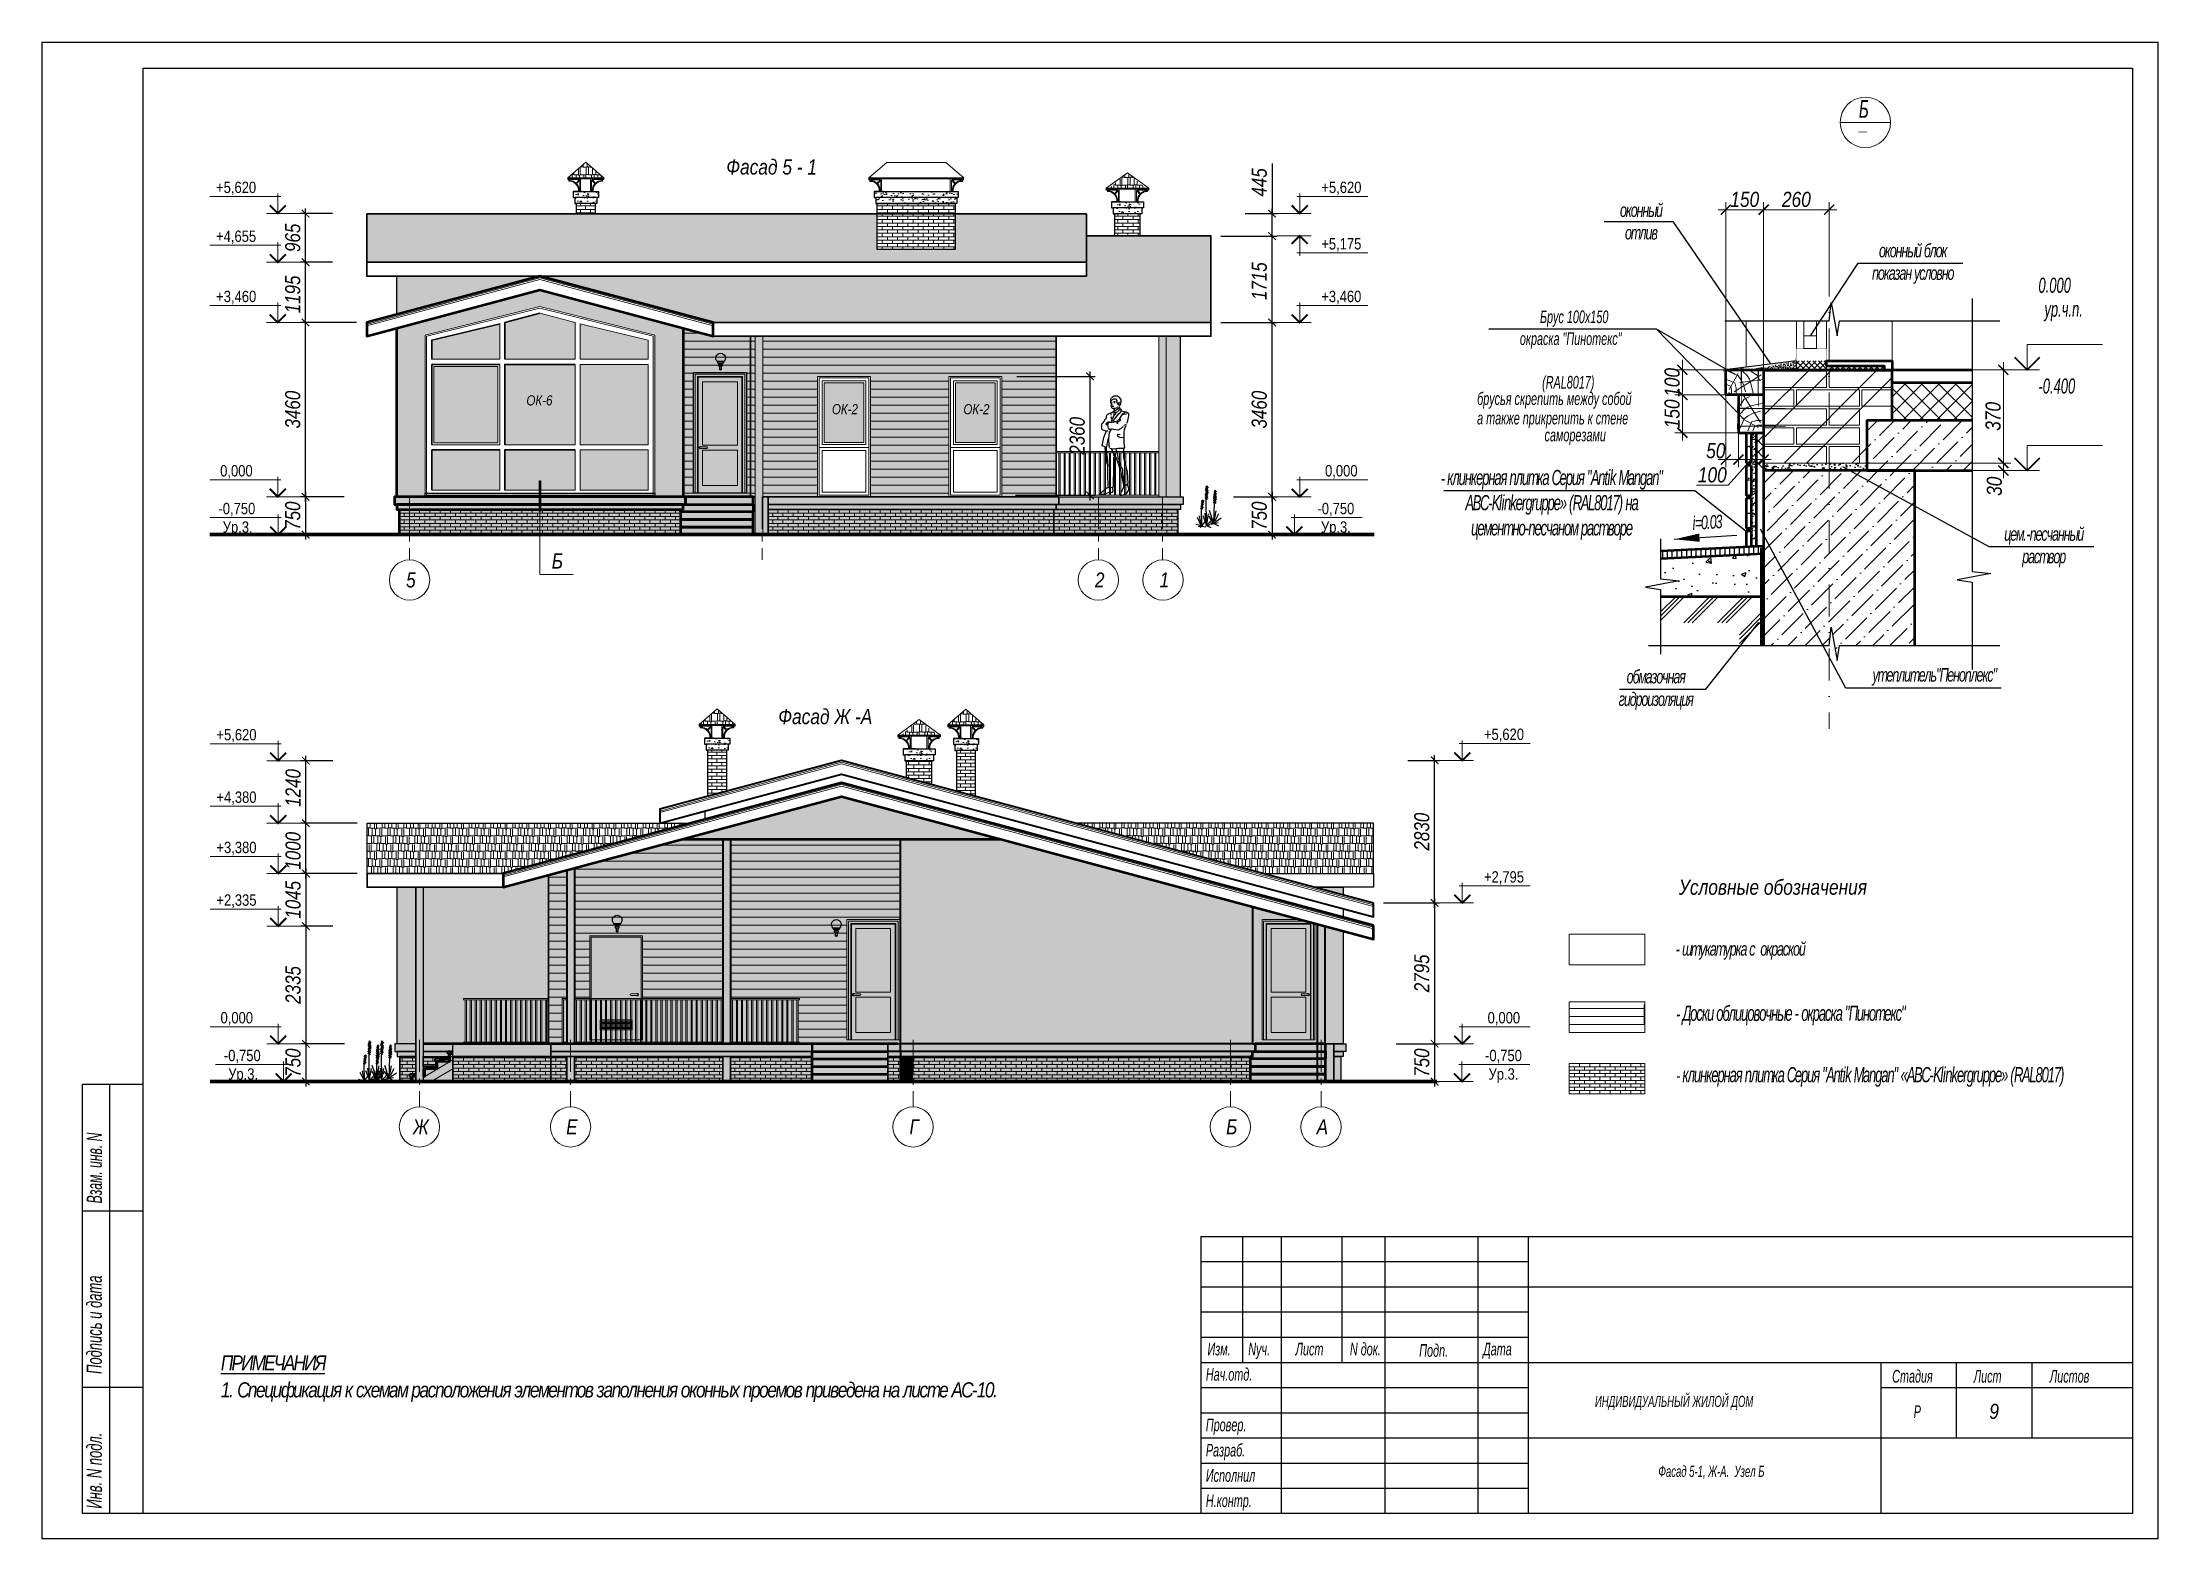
# Model space of a CAD drawing. Header units: millimetres. Extents: x 1582001 to 3303937, y 226471 to 491235.
# Drawn here: x 1624001 to 1666001, y 350655 to 380355 of the extents above; entities that cross this region are included whole.
import ezdxf
from ezdxf.enums import TextEntityAlignment as Align

# ---------------------------------------------------------------- set-up
doc = ezdxf.new("R2010")
doc.units = ezdxf.units.MM
for name, pattern in [('CENTER', [50.8, 31.75, -6.35, 6.35, -6.35]), ('CONTI', [0]), ('DASHDOT', [25.4, 12.7, -6.35, 0, -6.35]), ('DASHED', [0.75, 0.5, -0.25]), ('GOST2.303 4', [7, 5, -2, 0])]:
    doc.linetypes.add(name, pattern=pattern)
doc.layers.get('Defpoints').update_dxf_attribs({"color": 255, "lineweight": 30})
for name, color, linetype, lineweight in [('A-Wall-G', 22, 'Continuous', 50), ('АDT-Окна', 92, 'Continuous', 9), ('Интерьер - Лестница_Ном_пера__1', 7, 'Continuous', 13), ('Интерьер- Перегородка_Ном_пера__1', 7, 'Continuous', 13), ('Конструктивный - Несущий_Ном_пера__1', 7, 'Continuous', 13), ('Кровля', 232, 'Continuous', 25), ('Лестница', 74, 'Continuous', 25), ('Маркировка', 253, 'Continuous', 18), ('Надписи', 7, 'Continuous', 15), ('Оболочка - Крыша_Ном_пера__1', 7, 'Continuous', 13), ('Оси', 251, 'CENTER', 9), ('Отметки', 123, 'Continuous', 18), ('Размеры', 7, 'Continuous', 18), ('Тонкая', 6, 'Continuous', 15), ('тонко', 200, 'Continuous', 13), ('Штриховка', 252, 'Continuous', 15), ('Штриховки', 251, 'Continuous', 20)]:
    doc.layers.add(name, color=color, linetype=linetype, lineweight=lineweight)
for name, color, linetype in [('A-Window-G', 92, 'Continuous'), ('A0-02', 254, 'Continuous'), ('Fasad', 7, 'Continuous'), ('Rasmer', 135, 'Continuous'), ('Strichovki', 251, 'Continuous'), ('Антураж', 251, 'Continuous'), ('Т-Подписи', 7, 'Continuous'), ('Формуляр', 138, 'Continuous')]:
    doc.layers.add(name, color=color, linetype=linetype)
doc.layers.add('Оболочка - Крыша_Ном_пера__118', color=7, linetype='Continuous', lineweight=13, true_color=0x573938)
doc.styles.add('-АР-', font='ARIALN.TTF', dxfattribs={"width": 0.98, "height": 300})
doc.styles.add('Arch-Dim', font='ARIALNI.TTF', dxfattribs={"width": 0.98, "height": 300})
doc.styles.add('GOST 2.304', font='ARIALNI.TTF', dxfattribs={"width": 0.98, "height": 300})
doc.styles.get("Standard").update_dxf_attribs({"font": 'ARIALNI.TTF', "height": 300})
doc.styles.add('style', font='ARIALNI.TTF', dxfattribs={"width": 0.98, "height": 300})
doc.styles.add('STYLE1', font='ARIALNI.TTF', dxfattribs={"height": 300})
doc.styles.add('стиль1', font='ARIALNI.TTF', dxfattribs={"width": 0.98, "height": 300})
doc.dimstyles.new('100', dxfattribs={"dimtxt": 300, "dimasz": 150, "dimexe": 100, "dimexo": 300, "dimgap": 100, "dimtad": 1, "dimdec": 0, "dimzin": 0, "dimdsep": 46, "dimtxsty": 'стиль1', "dimblk": 'ARCHTICK', "dimcen": 0, "dimdle": 100, "dimclrd": 256, "dimclre": 256, "dimclrt": 256, "dimaunit": 1, "dimadec": 4, "dimazin": 0, "dimtfac": 1, "dimtdec": 0, "dimtix": 1, "dimtmove": 1, "dimatfit": 0, "dimldrblk": 'DOTSMALL', "dimfxl": 0, "dimtolj": 1, "dimtzin": 0, "dimlwd": -1, "dimlwe": -1, "dimarcsym": 0})
doc.dimstyles.new('20', dxfattribs={"dimscale": 100, "dimtxt": 2.5, "dimasz": 2, "dimexe": 1.5, "dimexo": 0, "dimgap": 0.5, "dimtad": 1, "dimdec": 0, "dimlfac": 0.2, "dimzin": 0, "dimdsep": 46, "dimtxsty": 'STYLE1', "dimblk": 'ARCHTICK', "dimcen": -0.5, "dimdle": 1.5, "dimadec": 0, "dimazin": 0, "dimtm": 1e-09, "dimtfac": 1, "dimtdec": 0, "dimtix": 1, "dimtmove": 2, "dimatfit": 3, "dimldrblk": 'OPEN30', "dimfxl": 0, "dimtolj": 1, "dimtzin": 0, "dimlwd": 13, "dimlwe": 13, "dimarcsym": 0})
doc.dimstyles.get("Standard").update_dxf_attribs({"dimscale": 100, "dimtxt": 240, "dimasz": 200, "dimexe": 200, "dimexo": 100, "dimgap": 100, "dimtad": 1, "dimdec": 0, "dimrnd": 0.0005, "dimzin": 0, "dimdsep": 46, "dimtxsty": 'Standard', "dimblk": 'ARCHTICK', "dimcen": 100, "dimdle": 200, "dimadec": 0, "dimazin": 0, "dimtfac": 1, "dimtdec": 0, "dimtofl": 0, "dimtmove": 2, "dimatfit": 2, "dimfxl": 0, "dimtolj": 1, "dimtzin": 0, "dimarcsym": 0})
doc.dimstyles.new('М100', dxfattribs={"dimtxt": 600, "dimasz": 150, "dimexe": 100, "dimexo": 200, "dimgap": 100, "dimtad": 1, "dimdec": 0, "dimtxsty": 'style', "dimblk": 'ARCHTICK', "dimcen": 150, "dimdle": 100, "dimclrt": 256, "dimadec": 0, "dimazin": 0, "dimtfac": 1, "dimtdec": 0, "dimtmove": 1, "dimatfit": 3, "dimldrblk": 'NONE', "dimfxl": 0, "dimarcsym": 0})
pattern_1 = [(45, (1463808.56, 239195.35), (126.28485, 463.04446), [595.3125, -119.0625, 0, -119.0625])]
pattern_2 = [(0, (0, 96926.34), (323.85, 152.4), [76.2, -63.5, 88.9, -38.1, 114.3, -50.8]), (0, (76.2, 96932.69), (323.85, 152.4), [63.5, -241.3, 50.8, -76.2]), (0, (228.6, 96916.81), (323.85, 152.4), [38.1, -393.7]), (90, (0, 96926.34), (-107.95, 152.4), [146.05, -463.55]), (90, (76.2, 96926.34), (-107.95, 152.4), [142.875, -466.725]), (90, (139.7, 96926.34), (-107.95, 152.4), [133.35, -476.25]), (90, (228.6, 96916.81), (-107.95, 152.4), [146.05, -463.55]), (90, (266.7, 96916.81), (-107.95, 152.4), [146.05, -463.55]), (90, (381, 96926.34), (-107.95, 152.4), [139.7, -469.9])]
pattern_3 = [(0, (0, 96926.34), (0, 67.7418), []), (90, (0, 96926.34), (-101.6, 67.7418), [67.7418, -67.7418])]
pattern_4 = [(180, (3236916.08, 96926.34), (0, 67.7418), []), (90, (3236916.08, 96926.34), (101.6, 67.7418), [67.7418, -67.7418])]
pattern_5 = [(0, (0, 95769.66), (323.85, 152.4), [76.2, -63.5, 88.9, -38.1, 114.3, -50.8]), (0, (76.2, 95776.01), (323.85, 152.4), [63.5, -241.3, 50.8, -76.2]), (0, (228.6, 95760.14), (323.85, 152.4), [38.1, -393.7]), (90, (0, 95769.66), (-107.95, 152.4), [146.05, -463.55]), (90, (76.2, 95769.66), (-107.95, 152.4), [142.875, -466.725]), (90, (139.7, 95769.66), (-107.95, 152.4), [133.35, -476.25]), (90, (228.6, 95760.14), (-107.95, 152.4), [146.05, -463.55]), (90, (266.7, 95760.14), (-107.95, 152.4), [146.05, -463.55]), (90, (381, 95769.66), (-107.95, 152.4), [139.7, -469.9])]
pattern_6 = [(0, (48217.465, -35615.726), (0, 67.7418), []), (90, (48217.46, -35615.73), (-101.6, 67.7418), [67.7418, -67.7418])]
pattern_7 = [(0, (0, 96926.34), (4e-14, 158.75), [])]

msp = doc.modelspace()

# ---------------------------------------------------------------- texts
at = {"ltscale": 100, "style": 'GOST 2.304'}
for s, p in [('Фасад 5 - 1', (1637581.4, 377731)), ('Фасад Ж -А ', (1638613.6, 366821.6))]:
    msp.add_text(s, height=300, dxfattribs=at).set_placement(p)
at = {"color": 135, "linetype": 'ByBlock', "insert": (1627545, 354294.8), "char_height": 300, "width": 18438.339, "attachment_point": 1, "line_spacing_factor": 1.071429, "style": 'STYLE1'}
msp.add_mtext('{\\T0.85;\\L\\C256;ПРИМЕЧАНИЯ\\l\\C135;\\P1. Спецификация к схемам расположения элементов заполнения оконных проемов приведена на листе \\C256;АС-10.}', dxfattribs=at)
at = {"layer": 'A-Window-G', "ltscale": 2, "insert": (1634115.1, 370209.1), "char_height": 300, "width": 928.795, "attachment_point": 1, "style": 'STYLE1'}
msp.add_mtext('Б', dxfattribs=at)
at = {"layer": 'A0-02', "color": 7, "style": 'Arch-Dim', "width": 0.75}
msp.add_text('Б', height=350, dxfattribs=at).set_placement((1660068, 378857.6))
at = {"layer": 'A0-02', "color": 0, "style": 'Arch-Dim', "width": 0.75}
msp.add_text('_', height=350, dxfattribs=at).set_placement((1660081.4, 378627.5))
at = {"layer": 'Rasmer', "ltscale": 2, "style": 'STYLE1', "width": 0.75}
for s, p in [('Брус 100х150', (1653736.7, 374781.8)), ('окраска "Пинотекс"  ', (1653336.9, 374348.5)), ('брусья скрепить между собой ', (1652488.8, 373157.1)), ('(RAL8017)', (1653779.6, 373482.5)), ('а также прикрепить к стене', (1652488.8, 372771.4)), ('саморезами', (1653827, 372435))]:
    msp.add_text(s, height=250, dxfattribs=at).set_placement(p)
at = {"layer": 'Маркировка', "color": 1, "style": 'стиль1'}
for s, p in [('ОК-6', (1633871.2, 373248.4)), ('ОК-2', (1639936.8, 373073.8)), ('ОК-2', (1642546.8, 373073.8))]:
    msp.add_text(s, height=200, dxfattribs=at).set_placement(p, align=Align.MIDDLE_CENTER)
at = {"layer": 'Надписи', "color": 0, "ltscale": 100, "char_height": 300, "style": 'STYLE1'}
for s, insert, width, attachment_point in [('{\\H0.8929x;\\Q1;\\W0.8;\\T0.85;\\C135;оконный \\Pотлив}', (1655739.5, 376798.5), 5366.009, 5), ('{\\H0.8929x;\\Q1;\\W0.8;\\T0.85;\\C135;оконный блок\\Pпоказан условно}', (1661136.1, 375958.3), 5366.009, 5), ('{\\H0.8929x;\\Q1;\\W0.8;\\T0.85;\\C135;- \\H1.12x;\\Q0;\\W0.75;клинкерная плитка Серия "Antik Mangan" АВС-Klinkergruppe» (RAL8017) на цементно-песчаном растворе}', (1653965.6, 371172.3), 5366.009, 5), ('{\\H0.8929x;\\Q1;\\W0.8;\\T0.85;\\C135;цем.-песчанный\\Pраствор }', (1663736.3, 370333.3), 5366.009, 5), ('{\\H0.8929x;\\Q1;\\W0.8;\\T0.85;\\C135;утеплитель"Пеноплекс"}', (1661566.2, 367760.7), 5366.009, 5), ('{\\H0.8929x;\\Q1;\\W0.8;\\T0.85;\\C135;обмазочная \\Pгидроизоляция}', (1656034.3, 367501.4), 5366.009, 5), ('Условные обозначения', (1656493.4, 363583.7), 5400, 4), ('{\\H0.8929x;\\Q1;\\W0.8;\\T0.85;\\C135;- штукатурка с  окраской }', (1656429.8, 362320.5), 8348.334, 4), ('{\\H0.8929x;\\Q1;\\W0.8;\\T0.85;\\C135;- \\H1.12x;\\Q0;\\W0.75;Доски облицовочные - окраска "Пинотекс" }', (1656437.7, 361038.7), 8348.334, 4), ('{\\H0.8929x;\\Q1;\\W0.8;\\T0.85;\\C135;- \\H1.12x;\\Q0;\\W0.75;клинкерная плитка Серия "Antik Mangan" «АВС-Klinkergruppe» (RAL8017)}', (1656437.7, 359819), 8348.334, 4)]:
    msp.add_mtext(s, dxfattribs=dict(at, insert=insert, width=width, attachment_point=attachment_point))
at = {"layer": 'Надписи', "color": 0, "ltscale": 100, "insert": (1657049.7, 370826.2), "char_height": 300, "width": 5366.009, "attachment_point": 5, "rotation": 3.65987, "style": 'STYLE1'}
msp.add_mtext('{\\H0.8929x;\\Q1;\\W0.8;\\T0.85;\\C135;i=0.03}', dxfattribs=at)
at = {"layer": 'Оси', "linetype": 'Continuous', "ltscale": 100, "style": 'GOST 2.304'}
for s, p in [('5', (1631318.2, 369684)), ('2', (1644994.7, 369684)), ('1', (1646278.2, 369684)), ('Ж', (1631515.7, 358827.8)), ('Е', (1634515.7, 358827.8)), ('Г', (1641315.7, 358827.8)), ('Б', (1647615.7, 358827.8)), ('А', (1649415.7, 358827.8))]:
    msp.add_text(s, height=297.2, dxfattribs=at).set_placement(p, align=Align.MIDDLE_CENTER)
at = {"layer": 'Размеры', "style": 'STYLE1', "width": 0.75}
for s, p in [('0.000', (1663633.1, 375382.9)), ('ур.ч.п.', (1663751.6, 374909.1)), ('-0.400', (1663633.1, 373382.9))]:
    msp.add_text(s, height=300, dxfattribs=at).set_placement(p)
at = {"layer": 'Т-Подписи', "color": 0, "ltscale": 2, "insert": (1662752.8, 353332.6), "char_height": 300, "width": 1500, "attachment_point": 2, "style": 'STYLE1'}
msp.add_mtext('9', dxfattribs=at)
at = {"layer": 'Формуляр', "linetype": 'Continuous', "style": 'STYLE1'}
for s, width, p in [('Взам. инв. N', 0.7, (1625184.8, 357310.4)), ('Подпись и дата', 0.75, (1625182, 353924.8)), ('Инв. N подл.', 0.75, (1625182, 351251.3))]:
    msp.add_text(s, height=300, rotation=90, dxfattribs=dict(at, width=width)).set_placement(p)
at = {"layer": 'Формуляр', "color": 0, "style": 'STYLE1', "width": 0.75}
for s, height, p in [('Изм.', 250, (1647134.9, 354293)), ('Nуч.', 250, (1647944.4, 354293)), ('Лист', 250, (1648883.9, 354293)), ('N док.', 250, (1649963.2, 354293)), ('Подп.', 250, (1651339.3, 354266)), ('Дата', 250, (1652607.4, 354293)), ('Нач.отд.', 250, (1647103, 353791.3)), ('Стадия', 250, (1660729.1, 353754.2)), ('Лист', 250, (1662348, 353754.2)), ('Листов', 250, (1663859, 353754.2)), ('ИНДИВИДУАЛЬНЫЙ ЖИЛОЙ ДОМ', 220, (1654827.9, 353269.9)), ('Р', 250, (1661156.8, 353052.1)), ('Провер.', 250, (1647103, 352788)), ('Разраб.', 250, (1647103, 352286.4)), ('Исполнил', 250, (1647103, 351784.7)), ('Фасад 5-1, Ж-А.  Узел Б', 220, (1656087.2, 351881.5)), ('Н.контр.', 250, (1647103, 351283.1))]:
    msp.add_text(s, height=height, dxfattribs=at).set_placement(p)

# ---------------------------------------------------------------- blocks, each defined once
blk = doc.blocks.new('_ArchTick')
at = {"color": 0, "linetype": 'ByBlock', "const_width": 0.15}
blk.add_lwpolyline([(-0.5, -0.5), (0.5, 0.5)], dxfattribs=at)
blk = doc.blocks.new('*D494')
at = {"layer": 'Defpoints', "color": 0, "lineweight": -3, "transparency": 16777216}
for p in [(1630192, 371334), (1629227, 370584), (1630192, 370584)]:
    blk.add_point(p, dxfattribs=at)
at = {"layer": 'Размеры', "color": 0, "lineweight": -2, "transparency": 16777216}
for p, q in [((1629992, 371334), (1629127, 371334)), ((1629227, 371434), (1629227, 370484)), ((1629992, 370584), (1629127, 370584))]:
    blk.add_line(p, q, dxfattribs=at)
at = {"layer": 'Размеры', "color": 0, "lineweight": -2, "transparency": 16777216, "xscale": 150, "yscale": 150, "zscale": 150}
for p, rotation in [((1629227, 371334), 90), ((1629227, 370584), 270)]:
    blk.add_blockref('_ArchTick', p, dxfattribs=dict(at, rotation=rotation))
at = {"layer": 'Размеры', "transparency": 16777216, "insert": (1628974, 370959), "char_height": 300, "attachment_point": 5, "rotation": 90, "style": 'style'}
blk.add_mtext('750', dxfattribs=at)
blk = doc.blocks.new('_None')
blk = doc.blocks.new('*U5')
at = {"color": 0, "linetype": 'Continuous', "lineweight": -2}
for p, q in [((9, 0), (0, 0)), ((0, 0), (6, 0)), ((24, 4.5), (5.2, 4.5)), ((6, 5.3), (6, 0))]:
    blk.add_line(p, q, dxfattribs=at)
at = {"color": 0, "linetype": 'Continuous', "lineweight": -2, "const_width": 0.5}
blk.add_lwpolyline([(3.88, 2.12), (6, 0), (8.12, 2.12)], dxfattribs=at)
at = {"color": 0, "linetype": 'Continuous', "lineweight": -2, "style": '-АР-', "flags": 8}
blk.add_attdef('OTMETKA', text='', height=3, dxfattribs=at).set_placement((17.03, 4.5), align=Align.BOTTOM_CENTER)
blk.add_attdef('FLOOR', text='', height=3, dxfattribs=at).set_placement((17, 3.5), align=Align.TOP_CENTER)
blk = doc.blocks.new('OTMETKA')
at = {"color": 0, "linetype": 'Continuous', "lineweight": -2}
for p, q in [((9, 0), (0, 0)), ((0, 0), (6, 0)), ((24, 4.5), (5.2, 4.5)), ((6, 5.3), (6, 0))]:
    blk.add_line(p, q, dxfattribs=at)
at = {"color": 0, "linetype": 'Continuous', "lineweight": -2, "const_width": 0.5}
blk.add_lwpolyline([(3.88, 2.12), (6, 0), (8.12, 2.12)], dxfattribs=at)
at = {"color": 0, "linetype": 'Continuous', "lineweight": -2, "style": '-АР-', "flags": 8}
blk.add_attdef('OTMETKA', text='', height=3, dxfattribs=at).set_placement((17, 4.5), align=Align.BOTTOM_CENTER)
blk.add_attdef('FLOOR', text='', height=3, dxfattribs=at).set_placement((17, 3.5), align=Align.TOP_CENTER)
blk = doc.blocks.new('*D495')
at = {"layer": 'Defpoints', "color": 0, "lineweight": -3, "transparency": 16777216}
for p in [(1647452, 371334), (1647452, 370584), (1648417, 370584)]:
    blk.add_point(p, dxfattribs=at)
at = {"layer": 'Размеры', "color": 0, "lineweight": -2, "transparency": 16777216}
for p, q in [((1647652, 371334), (1648517, 371334)), ((1648417, 371434), (1648417, 370484)), ((1647652, 370584), (1648517, 370584))]:
    blk.add_line(p, q, dxfattribs=at)
at = {"layer": 'Размеры', "color": 0, "lineweight": -2, "transparency": 16777216, "xscale": 150, "yscale": 150, "zscale": 150}
for p, rotation in [((1648417, 371334), 90), ((1648417, 370584), 270)]:
    blk.add_blockref('_ArchTick', p, dxfattribs=dict(at, rotation=rotation))
at = {"layer": 'Размеры', "transparency": 16777216, "insert": (1648164, 370959), "char_height": 300, "attachment_point": 5, "rotation": 90, "style": 'style'}
blk.add_mtext('750', dxfattribs=at)
blk = doc.blocks.new('*D496')
at = {"layer": 'Defpoints', "color": 0, "lineweight": -3, "transparency": 16777216}
for p in [(1629227, 374794), (1630442, 374794), (1630192, 371334)]:
    blk.add_point(p, dxfattribs=at)
at = {"layer": 'Размеры', "color": 0, "lineweight": -2, "transparency": 16777216}
for p, q in [((1630242, 374794), (1629127, 374794)), ((1629227, 371234), (1629227, 374894)), ((1629992, 371334), (1629127, 371334))]:
    blk.add_line(p, q, dxfattribs=at)
at = {"layer": 'Размеры', "color": 0, "lineweight": -2, "transparency": 16777216, "xscale": 150, "yscale": 150, "zscale": 150}
for p, rotation in [((1629227, 374794), 90), ((1629227, 371334), 270)]:
    blk.add_blockref('_ArchTick', p, dxfattribs=dict(at, rotation=rotation))
at = {"layer": 'Размеры', "transparency": 16777216, "insert": (1628974, 373064), "char_height": 300, "attachment_point": 5, "rotation": 90, "style": 'style'}
blk.add_mtext('3460', dxfattribs=at)
blk = doc.blocks.new('*D497')
at = {"layer": 'Defpoints', "color": 0, "lineweight": -3, "transparency": 16777216}
for p in [(1629227, 375989), (1629961, 375989), (1630442, 374794)]:
    blk.add_point(p, dxfattribs=at)
at = {"layer": 'Размеры', "color": 0, "lineweight": -2, "transparency": 16777216}
for p, q in [((1629761, 375989), (1629127, 375989)), ((1629227, 374694), (1629227, 376089)), ((1630242, 374794), (1629127, 374794))]:
    blk.add_line(p, q, dxfattribs=at)
at = {"layer": 'Размеры', "color": 0, "lineweight": -2, "transparency": 16777216, "xscale": 150, "yscale": 150, "zscale": 150}
for p, rotation in [((1629227, 375989), 90), ((1629227, 374794), 270)]:
    blk.add_blockref('_ArchTick', p, dxfattribs=dict(at, rotation=rotation))
at = {"layer": 'Размеры', "transparency": 16777216, "insert": (1628974, 375351), "char_height": 300, "attachment_point": 5, "rotation": 90, "style": 'style'}
blk.add_mtext('1195', dxfattribs=at)
blk = doc.blocks.new('*D498')
at = {"layer": 'Defpoints', "color": 0, "lineweight": -3, "transparency": 16777216}
for p in [(1629227, 376954), (1629961, 376954), (1629961, 375989)]:
    blk.add_point(p, dxfattribs=at)
at = {"layer": 'Размеры', "color": 0, "lineweight": -2, "transparency": 16777216}
for p, q in [((1629761, 376954), (1629127, 376954)), ((1629227, 375889), (1629227, 377054)), ((1629761, 375989), (1629127, 375989))]:
    blk.add_line(p, q, dxfattribs=at)
at = {"layer": 'Размеры', "color": 0, "lineweight": -2, "transparency": 16777216, "xscale": 150, "yscale": 150, "zscale": 150}
for p, rotation in [((1629227, 376954), 90), ((1629227, 375989), 270)]:
    blk.add_blockref('_ArchTick', p, dxfattribs=dict(at, rotation=rotation))
at = {"layer": 'Размеры', "transparency": 16777216, "insert": (1628974, 376474), "char_height": 300, "attachment_point": 5, "rotation": 90, "style": 'style'}
blk.add_mtext('965', dxfattribs=at)
blk = doc.blocks.new('*D491')
at = {"layer": 'Defpoints', "color": 0, "lineweight": -3, "transparency": 16777216}
for p in [(1647202, 374794), (1648417, 374794), (1647452, 371334)]:
    blk.add_point(p, dxfattribs=at)
at = {"layer": 'Размеры', "color": 0, "lineweight": -2, "transparency": 16777216}
for p, q in [((1647402, 374794), (1648517, 374794)), ((1648417, 371234), (1648417, 374894)), ((1647652, 371334), (1648517, 371334))]:
    blk.add_line(p, q, dxfattribs=at)
at = {"layer": 'Размеры', "color": 0, "lineweight": -2, "transparency": 16777216, "xscale": 150, "yscale": 150, "zscale": 150}
for p, rotation in [((1648417, 374794), 90), ((1648417, 371334), 270)]:
    blk.add_blockref('_ArchTick', p, dxfattribs=dict(at, rotation=rotation))
at = {"layer": 'Размеры', "transparency": 16777216, "insert": (1648164, 373064), "char_height": 300, "attachment_point": 5, "rotation": 90, "style": 'style'}
blk.add_mtext('3460', dxfattribs=at)
blk = doc.blocks.new('*D492')
at = {"layer": 'Defpoints', "color": 0, "lineweight": -3, "transparency": 16777216}
for p in [(1647202, 376509), (1648417, 376509), (1647202, 374794)]:
    blk.add_point(p, dxfattribs=at)
at = {"layer": 'Размеры', "color": 0, "lineweight": -2, "transparency": 16777216}
for p, q in [((1647402, 376509), (1648517, 376509)), ((1648417, 374694), (1648417, 376609)), ((1647402, 374794), (1648517, 374794))]:
    blk.add_line(p, q, dxfattribs=at)
at = {"layer": 'Размеры', "color": 0, "lineweight": -2, "transparency": 16777216, "xscale": 150, "yscale": 150, "zscale": 150}
for p, rotation in [((1648417, 376509), 90), ((1648417, 374794), 270)]:
    blk.add_blockref('_ArchTick', p, dxfattribs=dict(at, rotation=rotation))
at = {"layer": 'Размеры', "transparency": 16777216, "insert": (1648164, 375614), "char_height": 300, "attachment_point": 5, "rotation": 90, "style": 'style'}
blk.add_mtext('1715', dxfattribs=at)
blk = doc.blocks.new('*U9')
at = {"color": 0, "linetype": 'Continuous', "lineweight": -2}
for p, q in [((0, 0), (6, 0)), ((6, -5.3), (6, 0)), ((9, 0), (0, 0)), ((24, -4.5), (5.2, -4.5))]:
    blk.add_line(p, q, dxfattribs=at)
at = {"color": 0, "linetype": 'Continuous', "lineweight": -2, "const_width": 0.5}
blk.add_lwpolyline([(3.88, -2.12), (6, 0), (8.12, -2.12)], dxfattribs=at)
at = {"color": 0, "linetype": 'Continuous', "lineweight": -2, "style": '-АР-', "flags": 8}
blk.add_attdef('OTMETKA', text='', height=3, rotation=360, dxfattribs=at).set_placement((17.03, -4.5), align=Align.BOTTOM_CENTER)
blk.add_attdef('FLOOR', text='', height=3, rotation=360, dxfattribs=at).set_placement((17, -5.5), align=Align.TOP_CENTER)
blk = doc.blocks.new('*D493')
at = {"layer": 'Defpoints', "color": 0, "lineweight": -3, "transparency": 16777216}
for p in [(1647682, 376954), (1648417, 376954), (1647202, 376509)]:
    blk.add_point(p, dxfattribs=at)
at = {"layer": 'Размеры', "color": 0, "lineweight": -2, "transparency": 16777216}
for p, q in [((1648417, 377949), (1648417, 376954)), ((1647882, 376954), (1648517, 376954)), ((1648417, 376409), (1648417, 377054)), ((1647402, 376509), (1648517, 376509))]:
    blk.add_line(p, q, dxfattribs=at)
at = {"layer": 'Размеры', "color": 0, "lineweight": -2, "transparency": 16777216, "xscale": 150, "yscale": 150, "zscale": 150}
for p, rotation in [((1648417, 376954), 90), ((1648417, 376509), 270)]:
    blk.add_blockref('_ArchTick', p, dxfattribs=dict(at, rotation=rotation))
at = {"layer": 'Размеры', "transparency": 16777216, "insert": (1648164, 377574), "char_height": 300, "attachment_point": 5, "rotation": 90, "style": 'style'}
blk.add_mtext('445', dxfattribs=at)
blk = doc.blocks.new('*D827')
at = {"color": 0, "lineweight": 13, "ltscale": 100, "transparency": 16777216}
for p, q in [((1662937, 371705), (1662937, 372155)), ((1660227, 372005), (1663087, 372005)), ((1661177, 371855), (1663087, 371855))]:
    blk.add_line(p, q, dxfattribs=at)
at = {"layer": 'Defpoints', "color": 0, "lineweight": -3, "ltscale": 100, "transparency": 16777216}
for p in [(1660227, 372005), (1661177, 371855), (1662937, 372005)]:
    blk.add_point(p, dxfattribs=at)
at = {"color": 0, "lineweight": 13, "ltscale": 100, "transparency": 16777216, "xscale": 200, "yscale": 200, "zscale": 200}
for p, rotation in [((1662937, 372005), 90), ((1662937, 371855), 270)]:
    blk.add_blockref('_ArchTick', p, dxfattribs=dict(at, rotation=rotation))
at = {"color": 0, "ltscale": 100, "transparency": 16777216, "insert": (1662759, 371543), "char_height": 300, "attachment_point": 5, "rotation": 90, "style": 'STYLE1'}
blk.add_mtext('\\A1;30', dxfattribs=at)
blk = doc.blocks.new('_Open30')
at = {"color": 0, "linetype": 'ByBlock', "lineweight": -2}
for p, q in [((-1, 0.27), (0, 0)), ((0, 0), (-1, -0.27)), ((0, 0), (-1, 0))]:
    blk.add_line(p, q, dxfattribs=at)
blk = doc.blocks.new('*D828')
at = {"color": 0, "lineweight": 13, "ltscale": 100, "transparency": 16777216}
for p, q in [((1662318, 373855), (1663087, 373855)), ((1662937, 371855), (1662937, 374005)), ((1660227, 372005), (1663087, 372005))]:
    blk.add_line(p, q, dxfattribs=at)
at = {"layer": 'Defpoints', "color": 0, "lineweight": -3, "ltscale": 100, "transparency": 16777216}
for p in [(1662318, 373855), (1662937, 373855), (1660227, 372005)]:
    blk.add_point(p, dxfattribs=at)
at = {"color": 0, "lineweight": 13, "ltscale": 100, "transparency": 16777216, "xscale": 200, "yscale": 200, "zscale": 200}
for p, rotation in [((1662937, 373855), 90), ((1662937, 372005), 270)]:
    blk.add_blockref('_ArchTick', p, dxfattribs=dict(at, rotation=rotation))
at = {"color": 0, "ltscale": 100, "transparency": 16777216, "insert": (1662734, 372930), "char_height": 300, "attachment_point": 5, "rotation": 90, "style": 'STYLE1'}
blk.add_mtext('\\A1;370', dxfattribs=at)
blk = doc.blocks.new('*D829')
at = {"color": 0, "lineweight": 13, "ltscale": 100, "transparency": 16777216}
for p, q in [((1658177, 373855), (1658177, 377183)), ((1659477, 375692), (1659477, 377183)), ((1659627, 377033), (1658027, 377033))]:
    blk.add_line(p, q, dxfattribs=at)
at = {"layer": 'Defpoints', "color": 0, "lineweight": -3, "ltscale": 100, "transparency": 16777216}
for p in [(1658177, 377033), (1659477, 375692), (1658177, 373855)]:
    blk.add_point(p, dxfattribs=at)
at = {"color": 0, "lineweight": 13, "ltscale": 100, "transparency": 16777216, "xscale": 200, "yscale": 200, "zscale": 200, "rotation": 180}
blk.add_blockref('_ArchTick', (1658177, 377033), dxfattribs=at)
at = {"color": 0, "lineweight": 13, "ltscale": 100, "transparency": 16777216, "xscale": 200, "yscale": 200, "zscale": 200}
blk.add_blockref('_ArchTick', (1659477, 377033), dxfattribs=at)
at = {"color": 0, "ltscale": 100, "transparency": 16777216, "insert": (1658827, 377236), "char_height": 300, "attachment_point": 5, "style": 'STYLE1'}
blk.add_mtext('\\A1;260', dxfattribs=at)
blk = doc.blocks.new('*D830')
at = {"color": 0, "lineweight": 13, "ltscale": 100, "transparency": 16777216}
for p, q in [((1657427, 373855), (1657427, 377183)), ((1658177, 373855), (1658177, 377183)), ((1658327, 377033), (1657277, 377033))]:
    blk.add_line(p, q, dxfattribs=at)
at = {"layer": 'Defpoints', "color": 0, "lineweight": -3, "ltscale": 100, "transparency": 16777216}
for p in [(1657427, 377033), (1657427, 373855), (1658177, 373855)]:
    blk.add_point(p, dxfattribs=at)
at = {"color": 0, "lineweight": 13, "ltscale": 100, "transparency": 16777216, "xscale": 200, "yscale": 200, "zscale": 200, "rotation": 180}
blk.add_blockref('_ArchTick', (1657427, 377033), dxfattribs=at)
at = {"color": 0, "lineweight": 13, "ltscale": 100, "transparency": 16777216, "xscale": 200, "yscale": 200, "zscale": 200}
blk.add_blockref('_ArchTick', (1658177, 377033), dxfattribs=at)
at = {"color": 0, "ltscale": 100, "transparency": 16777216, "insert": (1657802, 377236), "char_height": 300, "attachment_point": 5, "style": 'STYLE1'}
blk.add_mtext('\\A1;150', dxfattribs=at)
blk = doc.blocks.new('*D831')
at = {"color": 0, "lineweight": 13, "ltscale": 100, "transparency": 16777216}
for p, q in [((1657427, 373855), (1656414, 373855)), ((1656564, 373855), (1656564, 374055)), ((1656564, 373855), (1656564, 373355)), ((1657427, 373355), (1656414, 373355)), ((1656564, 373355), (1656564, 373155))]:
    blk.add_line(p, q, dxfattribs=at)
at = {"layer": 'Defpoints', "color": 0, "lineweight": -3, "ltscale": 100, "transparency": 16777216}
for p in [(1657427, 373855), (1656564, 373355), (1657427, 373355)]:
    blk.add_point(p, dxfattribs=at)
at = {"color": 0, "lineweight": 13, "ltscale": 100, "transparency": 16777216, "xscale": 200, "yscale": 200, "zscale": 200}
for p, rotation in [((1656564, 373855), 270), ((1656564, 373355), 90)]:
    blk.add_blockref('_ArchTick', p, dxfattribs=dict(at, rotation=rotation))
at = {"color": 0, "ltscale": 100, "transparency": 16777216, "insert": (1656361, 373605), "char_height": 300, "attachment_point": 5, "rotation": 90, "style": 'STYLE1'}
blk.add_mtext('\\A1;100', dxfattribs=at)
blk = doc.blocks.new('*D832')
at = {"color": 0, "lineweight": 13, "ltscale": 100, "transparency": 16777216}
for p, q in [((1656564, 373505), (1656564, 372455)), ((1657427, 373355), (1656414, 373355)), ((1657677, 372605), (1656414, 372605))]:
    blk.add_line(p, q, dxfattribs=at)
at = {"layer": 'Defpoints', "color": 0, "lineweight": -3, "ltscale": 100, "transparency": 16777216}
for p in [(1657427, 373355), (1656564, 372605), (1657677, 372605)]:
    blk.add_point(p, dxfattribs=at)
at = {"color": 0, "lineweight": 13, "ltscale": 100, "transparency": 16777216, "xscale": 200, "yscale": 200, "zscale": 200}
for p, rotation in [((1656564, 373355), 90), ((1656564, 372605), 270)]:
    blk.add_blockref('_ArchTick', p, dxfattribs=dict(at, rotation=rotation))
at = {"color": 0, "ltscale": 100, "transparency": 16777216, "insert": (1656361, 372980), "char_height": 300, "attachment_point": 5, "rotation": 90, "style": 'STYLE1'}
blk.add_mtext('\\A1;150', dxfattribs=at)
blk = doc.blocks.new('*D833')
at = {"color": 0, "lineweight": 13, "ltscale": 100, "transparency": 16777216}
for p, q in [((1657427, 373355), (1657427, 371923)), ((1657677, 372605), (1657677, 371923)), ((1657277, 372073), (1657827, 372073))]:
    blk.add_line(p, q, dxfattribs=at)
at = {"layer": 'Defpoints', "color": 0, "lineweight": -3, "ltscale": 100, "transparency": 16777216}
for p in [(1657427, 373355), (1657677, 372605), (1657677, 372073)]:
    blk.add_point(p, dxfattribs=at)
at = {"color": 0, "lineweight": 13, "ltscale": 100, "transparency": 16777216, "xscale": 200, "yscale": 200, "zscale": 200, "rotation": 180}
blk.add_blockref('_ArchTick', (1657427, 372073), dxfattribs=at)
at = {"color": 0, "lineweight": 13, "ltscale": 100, "transparency": 16777216, "xscale": 200, "yscale": 200, "zscale": 200}
blk.add_blockref('_ArchTick', (1657677, 372073), dxfattribs=at)
at = {"color": 0, "ltscale": 100, "transparency": 16777216, "insert": (1657227, 372248), "char_height": 300, "attachment_point": 5, "style": 'STYLE1'}
blk.add_mtext('\\A1;50', dxfattribs=at)
blk = doc.blocks.new('*D826')
at = {"color": 0, "lineweight": 13, "ltscale": 100, "transparency": 16777216}
for p, q in [((1657677, 372605), (1657677, 371923)), ((1658177, 371292), (1658177, 372223)), ((1657927, 372073), (1657470, 371565)), ((1657527, 372073), (1658327, 372073)), ((1657470, 371565), (1656845, 371565))]:
    blk.add_line(p, q, dxfattribs=at)
at = {"layer": 'Defpoints', "color": 0, "lineweight": -3, "ltscale": 100, "transparency": 16777216}
for p in [(1657677, 372605), (1658177, 372073), (1658177, 371292)]:
    blk.add_point(p, dxfattribs=at)
at = {"color": 0, "lineweight": 13, "ltscale": 100, "transparency": 16777216, "xscale": 200, "yscale": 200, "zscale": 200, "rotation": 180}
blk.add_blockref('_ArchTick', (1657677, 372073), dxfattribs=at)
at = {"color": 0, "lineweight": 13, "ltscale": 100, "transparency": 16777216, "xscale": 200, "yscale": 200, "zscale": 200}
blk.add_blockref('_ArchTick', (1658177, 372073), dxfattribs=at)
at = {"color": 0, "ltscale": 100, "transparency": 16777216, "insert": (1657158, 371768), "char_height": 300, "attachment_point": 5, "style": 'STYLE1'}
blk.add_mtext('\\A1;100', dxfattribs=at)
blk = doc.blocks.new('*D834')
at = {"layer": 'Defpoints', "color": 0, "lineweight": -3, "transparency": 16777216}
for p in [(1630199, 360478), (1629234, 359728), (1630199, 359728)]:
    blk.add_point(p, dxfattribs=at)
at = {"layer": 'Размеры', "color": 0, "lineweight": -2, "transparency": 16777216}
for p, q in [((1629999, 360478), (1629134, 360478)), ((1629234, 360578), (1629234, 359628)), ((1629999, 359728), (1629134, 359728))]:
    blk.add_line(p, q, dxfattribs=at)
at = {"layer": 'Размеры', "color": 0, "lineweight": -2, "transparency": 16777216, "xscale": 150, "yscale": 150, "zscale": 150}
for p, rotation in [((1629234, 360478), 90), ((1629234, 359728), 270)]:
    blk.add_blockref('_ArchTick', p, dxfattribs=dict(at, rotation=rotation))
at = {"layer": 'Размеры', "transparency": 16777216, "insert": (1628981, 360103), "char_height": 300, "attachment_point": 5, "rotation": 90, "style": 'style'}
blk.add_mtext('750', dxfattribs=at)
blk = doc.blocks.new('*D835')
at = {"layer": 'Defpoints', "color": 0, "lineweight": -3, "transparency": 16777216}
for p in [(1650679, 360478), (1650679, 359728), (1651644, 359728)]:
    blk.add_point(p, dxfattribs=at)
at = {"layer": 'Размеры', "color": 0, "lineweight": -2, "transparency": 16777216}
for p, q in [((1650879, 360478), (1651744, 360478)), ((1651644, 360578), (1651644, 359628)), ((1650879, 359728), (1651744, 359728))]:
    blk.add_line(p, q, dxfattribs=at)
at = {"layer": 'Размеры', "color": 0, "lineweight": -2, "transparency": 16777216, "xscale": 150, "yscale": 150, "zscale": 150}
for p, rotation in [((1651644, 360478), 90), ((1651644, 359728), 270)]:
    blk.add_blockref('_ArchTick', p, dxfattribs=dict(at, rotation=rotation))
at = {"layer": 'Размеры', "transparency": 16777216, "insert": (1651391, 360103), "char_height": 300, "attachment_point": 5, "rotation": 90, "style": 'style'}
blk.add_mtext('750', dxfattribs=at)
blk = doc.blocks.new('*D836')
at = {"layer": 'Defpoints', "color": 0, "lineweight": -3, "transparency": 16777216}
for p in [(1629234, 364856), (1630449, 364856), (1630449, 363856)]:
    blk.add_point(p, dxfattribs=at)
at = {"layer": 'Размеры', "color": 0, "lineweight": -2, "transparency": 16777216}
for p, q in [((1630249, 364856), (1629134, 364856)), ((1629234, 363756), (1629234, 364956)), ((1630249, 363856), (1629134, 363856))]:
    blk.add_line(p, q, dxfattribs=at)
at = {"layer": 'Размеры', "color": 0, "lineweight": -2, "transparency": 16777216, "xscale": 150, "yscale": 150, "zscale": 150}
for p, rotation in [((1629234, 364856), 90), ((1629234, 363856), 270)]:
    blk.add_blockref('_ArchTick', p, dxfattribs=dict(at, rotation=rotation))
at = {"layer": 'Размеры', "transparency": 16777216, "insert": (1628981, 364308), "char_height": 300, "attachment_point": 5, "rotation": 90, "style": 'style'}
blk.add_mtext('1000', dxfattribs=at)
blk = doc.blocks.new('*D837')
at = {"layer": 'Defpoints', "color": 0, "lineweight": -3, "transparency": 16777216}
for p in [(1630449, 363858), (1629234, 362813), (1629969, 362813)]:
    blk.add_point(p, dxfattribs=at)
at = {"layer": 'Размеры', "color": 0, "lineweight": -2, "transparency": 16777216}
for p, q in [((1630249, 363858), (1629134, 363858)), ((1629234, 363958), (1629234, 362713)), ((1629769, 362813), (1629134, 362813))]:
    blk.add_line(p, q, dxfattribs=at)
at = {"layer": 'Размеры', "color": 0, "lineweight": -2, "transparency": 16777216, "xscale": 150, "yscale": 150, "zscale": 150}
for p, rotation in [((1629234, 363858), 90), ((1629234, 362813), 270)]:
    blk.add_blockref('_ArchTick', p, dxfattribs=dict(at, rotation=rotation))
at = {"layer": 'Размеры', "transparency": 16777216, "insert": (1628981, 363335), "char_height": 300, "attachment_point": 5, "rotation": 90, "style": 'style'}
blk.add_mtext('1045', dxfattribs=at)
blk = doc.blocks.new('*D838')
at = {"layer": 'Defpoints', "color": 0, "lineweight": -3, "transparency": 16777216}
for p in [(1629234, 366096), (1629969, 366096), (1630269, 364856)]:
    blk.add_point(p, dxfattribs=at)
at = {"layer": 'Размеры', "color": 0, "lineweight": -2, "transparency": 16777216}
for p, q in [((1629769, 366096), (1629134, 366096)), ((1629234, 364756), (1629234, 366196)), ((1630069, 364856), (1629134, 364856))]:
    blk.add_line(p, q, dxfattribs=at)
at = {"layer": 'Размеры', "color": 0, "lineweight": -2, "transparency": 16777216, "xscale": 150, "yscale": 150, "zscale": 150}
for p, rotation in [((1629234, 366096), 90), ((1629234, 364856), 270)]:
    blk.add_blockref('_ArchTick', p, dxfattribs=dict(at, rotation=rotation))
at = {"layer": 'Размеры', "transparency": 16777216, "insert": (1628981, 365556), "char_height": 300, "attachment_point": 5, "rotation": 90, "style": 'style'}
blk.add_mtext('1240', dxfattribs=at)
blk = doc.blocks.new('*D839')
at = {"layer": 'Defpoints', "color": 0, "lineweight": -3, "transparency": 16777216}
for p in [(1629969, 362813), (1629234, 360478), (1630199, 360478)]:
    blk.add_point(p, dxfattribs=at)
at = {"layer": 'Размеры', "color": 0, "lineweight": -2, "transparency": 16777216}
for p, q in [((1629234, 362913), (1629234, 360378)), ((1629769, 362813), (1629134, 362813)), ((1629999, 360478), (1629134, 360478))]:
    blk.add_line(p, q, dxfattribs=at)
at = {"layer": 'Размеры', "color": 0, "lineweight": -2, "transparency": 16777216, "xscale": 150, "yscale": 150, "zscale": 150}
for p, rotation in [((1629234, 362813), 90), ((1629234, 360478), 270)]:
    blk.add_blockref('_ArchTick', p, dxfattribs=dict(at, rotation=rotation))
at = {"layer": 'Размеры', "transparency": 16777216, "insert": (1628981, 361645), "char_height": 300, "attachment_point": 5, "rotation": 90, "style": 'style'}
blk.add_mtext('2335', dxfattribs=at)
blk = doc.blocks.new('*D840')
at = {"layer": 'Defpoints', "color": 0, "lineweight": -3, "transparency": 16777216}
for p in [(1650910, 366103), (1651644, 366103), (1650429, 363273)]:
    blk.add_point(p, dxfattribs=at)
at = {"layer": 'Размеры', "color": 0, "lineweight": -2, "transparency": 16777216}
for p, q in [((1651110, 366103), (1651744, 366103)), ((1651644, 363173), (1651644, 366203)), ((1650629, 363273), (1651744, 363273))]:
    blk.add_line(p, q, dxfattribs=at)
at = {"layer": 'Размеры', "color": 0, "lineweight": -2, "transparency": 16777216, "xscale": 150, "yscale": 150, "zscale": 150}
for p, rotation in [((1651644, 366103), 90), ((1651644, 363273), 270)]:
    blk.add_blockref('_ArchTick', p, dxfattribs=dict(at, rotation=rotation))
at = {"layer": 'Размеры', "transparency": 16777216, "insert": (1651391, 364688), "char_height": 300, "attachment_point": 5, "rotation": 90, "style": 'style'}
blk.add_mtext('2830', dxfattribs=at)
blk = doc.blocks.new('*D841')
at = {"layer": 'Defpoints', "color": 0, "lineweight": -3, "transparency": 16777216}
for p in [(1650429, 363273), (1650679, 360478), (1651644, 360478)]:
    blk.add_point(p, dxfattribs=at)
at = {"layer": 'Размеры', "color": 0, "lineweight": -2, "transparency": 16777216}
for p, q in [((1651644, 363373), (1651644, 360378)), ((1650629, 363273), (1651744, 363273)), ((1650879, 360478), (1651744, 360478))]:
    blk.add_line(p, q, dxfattribs=at)
at = {"layer": 'Размеры', "color": 0, "lineweight": -2, "transparency": 16777216, "xscale": 150, "yscale": 150, "zscale": 150}
for p, rotation in [((1651644, 363273), 90), ((1651644, 360478), 270)]:
    blk.add_blockref('_ArchTick', p, dxfattribs=dict(at, rotation=rotation))
at = {"layer": 'Размеры', "transparency": 16777216, "insert": (1651391, 361875), "char_height": 300, "attachment_point": 5, "rotation": 90, "style": 'style'}
blk.add_mtext('2795', dxfattribs=at)
blk = doc.blocks.new('*U10')
at = {"color": 0, "linetype": 'Continuous', "lineweight": -2}
for p, q in [((9, 0), (0, 0)), ((0, 0), (6, 0)), ((24, 4.5), (5.2, 4.5)), ((6, 5.3), (6, 0))]:
    blk.add_line(p, q, dxfattribs=at)
at = {"color": 0, "linetype": 'Continuous', "lineweight": -2, "const_width": 0.5}
blk.add_lwpolyline([(3.88, 2.12), (6, 0), (8.12, 2.12)], dxfattribs=at)
at = {"color": 0, "linetype": 'Continuous', "lineweight": -2, "style": '-АР-', "flags": 8}
blk.add_attdef('OTMETKA', text='', height=3, dxfattribs=at).set_placement((17.03, 4.5), align=Align.BOTTOM_CENTER)
blk.add_attdef('FLOOR', text='', height=3, dxfattribs=at).set_placement((17, 3.5), align=Align.TOP_CENTER)
blk = doc.blocks.new('*D1267')
at = {"ltscale": 100, "transparency": 16777216}
for p, q in [((1644802, 373824), (1644802, 371264)), ((1643352, 373724), (1644902, 373724)), ((1643322, 371364), (1644902, 371364))]:
    blk.add_line(p, q, dxfattribs=at)
at = {"layer": 'Defpoints', "color": 0, "lineweight": -3, "ltscale": 100, "transparency": 16777216}
for p in [(1643052, 373724), (1643022, 371364), (1644802, 371364)]:
    blk.add_point(p, dxfattribs=at)
at = {"ltscale": 100, "transparency": 16777216, "xscale": 150, "yscale": 150, "zscale": 150}
for p, rotation in [((1644802, 373724), 90), ((1644802, 371364), 270)]:
    blk.add_blockref('_ArchTick', p, dxfattribs=dict(at, rotation=rotation))
at = {"lineweight": -3, "ltscale": 100, "transparency": 16777216, "insert": (1644549, 372544), "char_height": 300, "attachment_point": 5, "rotation": 90, "style": 'стиль1'}
blk.add_mtext('\\A1;2360', dxfattribs=at)
blk = doc.blocks.new('_DotSmall')
at = {"color": 0, "linetype": 'ByBlock', "const_width": 0.5}
blk.add_lwpolyline([(-0.0625, 0, 1), (0.0625, 0, 1)], format="xyb", close=True, dxfattribs=at)
blk = doc.blocks.new('Фонарь 4')
blk.add_lwpolyline([(-41, 112), (41, 112), (41, 86), (-41, 86)], close=True)
for points in [[(-21, 12), (21, 12)], [(-21, 12), (0, 0), (21, 12)]]:
    blk.add_lwpolyline(points)
at = {"layer": 'Fasad'}
for p, q in [((-21, 112), (-21, 148)), ((-21, 12), (-21, 86)), ((21, 148), (21, 112)), ((21, 86), (21, 12))]:
    blk.add_line(p, q, dxfattribs=at)
blk.add_lwpolyline([(-63, 148), (-63, 169), (63, 169), (63, 148)], close=True, dxfattribs=at)
blk.add_arc((0, 241), 95.8, 311.1121, 228.8879, dxfattribs=at)
blk = doc.blocks.new('Мужик')
at = {"layer": 'Антураж', "linetype": 'Continuous'}
for points in [[(-130, 1304), (-185, 1377), (-235, 1434), (-233, 1448), (-251, 1448), (-291, 1498), (-273, 1529), (-246, 1509), (-187, 1452), (-169, 1478), (-152, 1467), (-152, 1498)], [(-273, 1639), (-280, 1652), (-280, 1700), (-251, 1738), (-214, 1760), (-183, 1758), (-154, 1758), (-108, 1731)], [(-277, 1592), (-272, 1608), (-272, 1645), (-255, 1650)], [(-273, 1619), (-242, 1586)], [(-268, 1529), (-255, 1548), (-198, 1513), (-170, 1493), (-154, 1502), (-115, 1461), (-99, 1460), (-33, 1432), (-20, 1410), (-13, 1397), (-13, 1373), (2, 1342), (15, 1337), (24, 1307), (62, 1269), (76, 1256), (75, 1192), (75, 1170), (57, 1152), (-13, 1134), (-42, 1134)], [(-253, 1562), (-249, 1577)], [(-95, 1683), (-150, 1712), (-192, 1712), (-202, 1689), (-194, 1670), (-209, 1641), (-220, 1608), (-238, 1612), (-238, 1645)], [(-205, 1555), (-220, 1571)], [(-185, 1542), (-198, 1551)], [(-174, 1659), (-141, 1659)], [(-148, 1644), (-174, 1644)], [(-174, 1537), (-126, 1537), (-114, 1551), (-104, 1601)], [(-145, 1533), (-156, 1515), (-156, 1507)], [(-154, 1645), (-154, 1636)], [(-108, 1578), (-145, 1578), (-150, 1573)], [(-126, 1606), (-114, 1604), (-104, 1614), (-121, 1648), (-99, 1648)], [(-103, 1641), (-108, 1648)], [(-106, 1619), (-96, 1648), (-94, 1676), (-94, 1705), (-104, 1725)], [(-291, 1498), (-334, 1485), (-381, 1478), (-413, 1450), (-413, 1406), (-389, 1293), (-383, 1278), (-381, 1269)], [(-207, 1304), (-235, 1304), (-258, 1315), (-273, 1331), (-258, 1339), (-258, 1357), (-299, 1425), (-330, 1434), (-374, 1445), (-379, 1443)], [(-376, 1247), (-376, 1254)], [(-262, 1062), (-218, 1069), (-218, 1038), (-251, 1023), (-313, 1016), (-338, 1005), (-335, 1034), (-335, 1098), (-343, 1157), (-372, 1238)], [(-295, 1417), (-302, 1423), (-312, 1441), (-350, 1472), (-359, 1474)], [(-354, 1247), (-357, 1254)], [(-332, 1229), (-341, 1232)], [(-147, 1166), (-236, 1152), (-251, 1163), (-291, 1190), (-319, 1212)], [(-203, 1296), (-218, 1322), (-247, 1348)], [(-211, 1282), (-218, 1284)], [(-217, 1300), (-217, 1267), (-210, 1265), (-210, 1295), (-161, 1295), (-143, 1284), (-112, 1291), (-95, 1282), (-81, 1294), (-60, 1294)], [(-154, 1414), (-187, 1445)], [(-106, 1311), (-123, 1357), (-154, 1414), (-154, 1461), (-156, 1467)], [(-31, 1238), (-18, 1241), (-11, 1256), (-40, 1300), (-60, 1293), (-34, 1252), (-34, 1230), (-46, 1183), (-70, 1166), (-99, 1174), (-141, 1166)], [(-103, 1174), (-106, 1163), (-126, 1170)], [(-115, 1346), (-101, 1388)], [(-115, 1164), (-115, 1172)], [(-90, 1148), (-108, 1157), (-110, 1163)], [(-101, 1416), (-99, 1430), (-104, 1441)], [(-71, 1113), (-81, 1119), (-91, 1148), (-91, 1174)], [(-81, 1122), (-88, 1150)], [(-152, 728), (-163, 715), (-170, 693), (-192, 649), (-258, 449), (-268, 420), (-324, 152), (-376, 160), (-409, 182), (-398, 394), (-381, 468), (-363, 528), (-329, 651), (-330, 728), (-330, 761), (-331, 787), (-331, 822)], [(-75, 820), (-156, 812), (-222, 821), (-293, 822), (-339, 822), (-346, 838), (-339, 908), (-339, 988), (-337, 1005)], [(-181, 818), (-202, 750), (-229, 629), (-238, 618), (-236, 611)], [(-44, 114), (-27, 99), (-16, 101), (24, 59), (61, 35), (99, -2), (94, -9), (24, -9), (-51, 20), (-68, 26), (-84, 18), (-125, 31), (-136, 60), (-128, 119), (-146, 126), (-149, 499), (-147, 543), (-150, 563), (-152, 594), (-149, 622), (-149, 646), (-159, 673), (-156, 686), (-149, 693), (-149, 741), (-115, 798), (-115, 814)], [(-126, 115), (-79, 106), (-53, 106), (-45, 117), (-44, 374), (-44, 484), (-55, 523), (-40, 548), (-40, 605), (-21, 732), (-19, 822), (-19, 842)], [(7, 842), (-11, 842), (-22, 845), (-46, 976), (-66, 1034), (-73, 1122), (-79, 1124)], [(-70, 833), (-60, 961), (-60, 1007)], [(-60, 976), (-49, 981)], [(-39, 466), (-39, 488), (-39, 515), (-25, 563), (-25, 605), (-11, 693), (0, 748), (9, 844), (62, 867), (28, 1014), (-15, 1135)], [(-13, 844), (-20, 847), (-22, 847)], [(-337, 154), (-324, 299), (-311, 374), (-311, 437), (-297, 459), (-288, 475), (-279, 484), (-258, 554), (-242, 596)], [(-40, 495), (-48, 495)], [(-37, 484), (-44, 484)], [(-326, 151), (-326, 119), (-291, 55), (-282, 37), (-266, -25), (-304, -25), (-335, -16), (-379, 6), (-394, 26), (-401, 48), (-412, 53), (-422, 92), (-398, 173)]]:
    blk.add_lwpolyline(points, dxfattribs=at)
blk = doc.blocks.new('z_04')
at = {"color": 191, "linetype": 'Continuous'}
for p, q in [((3, 415), (38, 464)), ((13, 392), (39, 436)), ((38, 464), (60, 428)), ((39, 436), (62, 395)), ((-162, 210), (-120, 267)), ((-159, 177), (-119, 236)), ((-157, 302), (-126, 347)), ((-157, 240), (-125, 295)), ((-156, 278), (-126, 320)), ((-155, 340), (-131, 380)), ((-151, 135), (-120, 204)), ((-144, 108), (-116, 167)), ((-131, 380), (-108, 346)), ((-126, 347), (-103, 316)), ((-126, 320), (-97, 283)), ((-125, 295), (-95, 253)), ((-120, 267), (-93, 229)), ((-120, 204), (-88, 160)), ((-119, 236), (-92, 201)), ((-116, 167), (-91, 120)), ((0, 326), (42, 384)), ((6, 302), (41, 358)), ((7, 363), (47, 406)), ((13, 247), (43, 298)), ((14, 213), (42, 273)), ((15, 284), (42, 323)), ((20, 185), (48, 238)), ((41, 358), (64, 326)), ((42, 384), (63, 365)), ((42, 323), (73, 287)), ((42, 273), (74, 234)), ((43, 298), (66, 270)), ((47, 406), (71, 368)), ((48, 238), (70, 198)), ((89, 150), (119, 181)), ((95, 112), (119, 157)), ((102, 83), (128, 124)), ((103, 17), (139, 69)), ((105, 50), (133, 101)), ((116, -7), (140, 40)), ((119, 181), (148, 151)), ((119, 157), (138, 122)), ((128, 124), (149, 102)), ((133, 101), (154, 72)), ((139, 69), (153, 38)), ((140, 40), (159, -2))]:
    blk.add_line(p, q, dxfattribs=at)
at = {"color": 3, "linetype": 'Continuous'}
for p, q in [((-104, -295), (-118, 139)), ((44, -336), (47, 218)), ((136, -345), (140, 27)), ((-92, -282), (-253, -173)), ((-129, -228), (-202, -86)), ((-104, -283), (-195, -331)), ((-109, -283), (-190, -265)), ((-105, -277), (-153, -35)), ((-107, -290), (-19, -27)), ((-107, -289), (-10, -139)), ((-91, -289), (-38, -272)), ((-86, -292), (-43, -307)), ((39, -323), (-67, -208)), ((30, -328), (-44, -363)), ((31, -328), (-36, -295)), ((38, -303), (-1, -91)), ((32, -322), (109, -134)), ((44, -295), (67, -80)), ((125, -340), (56, -353)), ((128, -322), (70, -249)), ((131, -342), (177, -362)), ((137, -331), (256, -307)), ((137, -331), (207, -351)), ((138, -339), (223, -165)), ((143, -329), (178, -134))]:
    blk.add_line(p, q, dxfattribs=at)

# ---------------------------------------------------------------- dimensions: what is measured, and where the dimension line sits
at = {"ltscale": 100}
for base, p1, p2, picture, middle in [((1657427.2, 377032.5), (1658177.2, 373855.1), (1657427.2, 373855.1), '*D830', (1657802.2, 377235.7)), ((1658177.2, 377032.5), (1659477.2, 375691.6), (1658177.2, 373855.1), '*D829', (1658827.2, 377235.7))]:
    dim = msp.add_linear_dim(base=base, p1=p1, p2=p2, dimstyle='20', override={"dimscale": 100}, dxfattribs=at)
    dim.commit()
    dim.dimension.update_dxf_attribs({"geometry": picture, "text_midpoint": middle})
at = {"lineweight": -3, "ltscale": 100}
dim = msp.add_linear_dim(base=(1644802.1, 371363.8), p1=(1643051.9, 373723.8), p2=(1643021.9, 371363.8), angle=90, dimstyle='100', dxfattribs=at)
dim.commit()
dim.dimension.update_dxf_attribs({"geometry": '*D1267', "text_midpoint": (1644549, 372543.8)})
at = {"ltscale": 100}
for base, p1, p2, picture, middle in [((1656564.4, 373355.1), (1657427.2, 373855.1), (1657427.2, 373355.1), '*D831', (1656361.2, 373605.1)), ((1662936.9, 373855.1), (1660227.2, 372005.1), (1662317.7, 373855.1), '*D828', (1662733.7, 372930.1)), ((1656564.4, 372605.1), (1657427.2, 373355.1), (1657677.2, 372605.1), '*D832', (1656361.2, 372980.1))]:
    dim = msp.add_linear_dim(base=base, p1=p1, p2=p2, angle=90, dimstyle='20', override={"dimscale": 100}, dxfattribs=at)
    dim.commit()
    dim.dimension.update_dxf_attribs({"geometry": picture, "text_midpoint": middle})
for base, p1, p2, override, picture, middle in [((1657677.2, 372072.8), (1657427.2, 373355.1), (1657677.2, 372605.1), {"dimscale": 100}, '*D833', (1657227.2, 372247.8)), ((1658177.2, 372072.8), (1657677.2, 372605.1), (1658177.2, 371292.4), {"dimscale": 100, "dimtmove": 1}, '*D826', (1657420.4, 371565.1))]:
    dim = msp.add_linear_dim(base=base, p1=p1, p2=p2, dimstyle='20', override=override, dxfattribs=at)
    dim.commit()
    dim.dimension.update_dxf_attribs({"geometry": picture, "text_midpoint": middle, "dimtype": 160})
dim = msp.add_linear_dim(base=(1662936.9, 372005.1), p1=(1661177.2, 371855.1), p2=(1660227.2, 372005.1), angle=90, dimstyle='20', override={"dimscale": 100}, dxfattribs=at)
dim.commit()
dim.dimension.update_dxf_attribs({"geometry": '*D827', "text_midpoint": (1662758.6, 371542.7), "dimtype": 160})
at = {"layer": 'Размеры'}
for base, p1, p2, override, picture, middle in [((1648416.8, 376953.8), (1647201.9, 376508.8), (1647682.3, 376953.8), {"dimtxt": 250}, '*D493', (1648416.8, 377573.5)), ((1629226.9, 376953.8), (1629961.5, 375988.8), (1629961.5, 376953.8), {"dimtxt": 250, "dimlfac": 1, "dimtxsty": 'style', "dimblk1": 'ArchTick', "dimblk2": 'ArchTick', "dimsah": 1, "dimtolj": 0}, '*D498', (1629226.9, 376473.8)), ((1648416.8, 376508.8), (1647201.9, 374793.9), (1647201.9, 376508.8), {"dimtxt": 250}, '*D492', (1648416.8, 375613.8)), ((1629226.9, 375988.8), (1630441.9, 374793.9), (1629961.5, 375988.8), {"dimtxt": 250}, '*D497', (1629226.9, 375351.3)), ((1629226.9, 370583.8), (1630191.9, 371333.8), (1630191.9, 370583.8), {"dimtxt": 200}, '*D494', (1629226.9, 370958.8)), ((1648416.8, 370583.8), (1647451.9, 371333.8), (1647451.9, 370583.8), {"dimtxt": 200}, '*D495', (1648416.8, 370958.8)), ((1629234.4, 366095.7), (1630268.9, 364855.7), (1629968.9, 366095.7), {"dimtxt": 250}, '*D838', (1629234.4, 365555.7)), ((1629234.4, 364855.7), (1630449.3, 363855.7), (1630449.3, 364855.7), {"dimtxt": 250}, '*D836', (1629234.4, 364308.2)), ((1629234.4, 359727.8), (1630199.3, 360477.8), (1630199.3, 359727.8), {"dimtxt": 200}, '*D834', (1629234.4, 360102.8)), ((1651644.3, 359727.8), (1650679.3, 360477.8), (1650679.3, 359727.8), {"dimtxt": 200}, '*D835', (1651644.3, 360102.8))]:
    dim = msp.add_linear_dim(base=base, p1=p1, p2=p2, angle=90, dimstyle='М100', override=override, dxfattribs=at)
    dim.commit()
    dim.dimension.update_dxf_attribs({"geometry": picture, "text_midpoint": middle, "dimtype": 160})
for base, p1, p2, override, picture, middle in [((1629226.9, 374793.9), (1630191.9, 371333.8), (1630441.9, 374793.9), {"dimtxt": 200, "dimlfac": 1, "dimtxsty": 'style', "dimblk1": 'ArchTick', "dimblk2": 'ArchTick', "dimsah": 1, "dimtolj": 0}, '*D496', (1628973.8, 373063.8)), ((1648416.8, 374793.9), (1647451.9, 371333.8), (1647201.9, 374793.9), {"dimtxt": 200}, '*D491', (1648163.6, 373063.8)), ((1651644.3, 366102.8), (1650429.3, 363272.7), (1650909.8, 366102.8), {"dimtxt": 250, "dimlfac": 1, "dimtxsty": 'style', "dimblk1": 'ArchTick', "dimblk2": 'ArchTick', "dimsah": 1, "dimtolj": 0}, '*D840', (1651391.1, 364687.7)), ((1629234.4, 362812.8), (1630449.3, 363857.8), (1629968.9, 362812.8), {"dimtxt": 250}, '*D837', (1628981.2, 363335.3)), ((1651644.3, 360477.8), (1650429.3, 363272.7), (1650679.3, 360477.8), {"dimtxt": 250, "dimlfac": 1, "dimtxsty": 'style', "dimblk1": 'ArchTick', "dimblk2": 'ArchTick', "dimsah": 1, "dimtolj": 0}, '*D841', (1651391.1, 361875.2)), ((1629234.4, 360477.8), (1629968.9, 362812.8), (1630199.3, 360477.8), {"dimtxt": 250}, '*D839', (1628981.2, 361645.3))]:
    dim = msp.add_linear_dim(base=base, p1=p1, p2=p2, angle=90, dimstyle='М100', override=override, dxfattribs=at)
    dim.commit()
    dim.dimension.update_dxf_attribs({"geometry": picture, "text_midpoint": middle})

# ---------------------------------------------------------------- hatches: boundary and pattern name
at = {"lineweight": 18, "ltscale": 100, "true_color": 0x4c2f26}
h = msp.add_hatch(dxfattribs=at)
h.set_pattern_fill('AR-RSHKE', color=29, scale=0.5, style=0)
h.set_pattern_definition([(7e-15, (1483717.68, 458194.37), (323.85, 152.4), [76.2, -63.5, 88.9, -38.1, 114.3, -50.8]), (7e-15, (1483793.88, 458200.72), (323.85, 152.4), [63.5, -241.3, 50.8, -76.2]), (7e-15, (1483946.28, 458184.85), (323.85, 152.4), [38.1, -393.7]), (90, (1483717.68, 458194.37), (-107.95, 152.4), [146.05, -463.55]), (90, (1483793.88, 458194.37), (-107.95, 152.4), [142.875, -466.725]), (90, (1483857.38, 458194.37), (-107.95, 152.4), [133.35, -476.25]), (90, (1483946.28, 458184.85), (-107.95, 152.4), [146.05, -463.55]), (90, (1483984.38, 458184.85), (-107.95, 152.4), [146.05, -463.55]), (90, (1484098.68, 458194.37), (-107.95, 152.4), [139.7, -469.9])])
h.paths.add_polyline_path([(1634434.4, 377664.9), (1634791.3, 377973.7), (1635149.4, 377664.9)])
h = msp.add_hatch(dxfattribs=at)
h.set_pattern_fill('AR-RSHKE', color=29, scale=0.5, style=0)
h.set_pattern_definition([(7e-15, (1494471.97, 457988.22), (323.85, 152.4), [76.2, -63.5, 88.9, -38.1, 114.3, -50.8]), (7e-15, (1494548.17, 457994.57), (323.85, 152.4), [63.5, -241.3, 50.8, -76.2]), (7e-15, (1494700.57, 457978.7), (323.85, 152.4), [38.1, -393.7]), (90, (1494471.97, 457988.22), (-107.95, 152.4), [146.05, -463.55]), (90, (1494548.17, 457988.22), (-107.95, 152.4), [142.875, -466.725]), (90, (1494611.67, 457988.22), (-107.95, 152.4), [133.35, -476.25]), (90, (1494700.57, 457978.7), (-107.95, 152.4), [146.05, -463.55]), (90, (1494738.67, 457978.7), (-107.95, 152.4), [146.05, -463.55]), (90, (1494852.97, 457988.22), (-107.95, 152.4), [139.7, -469.9])])
h.paths.add_polyline_path([(1645188.7, 377458.7), (1645545.6, 377767.6), (1645903.6, 377458.7)])
h = msp.add_hatch(dxfattribs=at)
h.set_pattern_fill('AR-RSHKE', color=29, scale=0.5, style=0)
h.set_pattern_definition(pattern_2)
h.paths.add_polyline_path([(1630441.9, 376953.6), (1644731.9, 376953.6), (1644731.9, 375990), (1630441.9, 375990)])
h.paths.add_polyline_path([(1640576.9, 376953.6), (1642126.9, 376953.6), (1642126.9, 376240.6), (1640576.9, 376240.6)], flags=16)
h = msp.add_hatch(dxfattribs=at)
h.set_pattern_fill('AR-RSHKE', color=29, scale=0.5, style=0)
h.set_pattern_definition(pattern_2)
h.paths.add_polyline_path([(1633881.9, 375715.6), (1637321.9, 374793.9), (1647201.9, 374793.9), (1647201.9, 376514.1), (1644731.9, 376514.1), (1644731.9, 375715.6)])
at = {"lineweight": -3, "ltscale": 100, "true_color": 0xffe3c7}
h = msp.add_hatch(color=254, dxfattribs=at)
h.paths.add_polyline_path([(1636721.9, 374680.3), (1633881.9, 375441.3), (1631041.9, 374680.3), (1631041.9, 371333.8), (1631601.9, 371333.8), (1631601.9, 374542.8), (1633881.9, 375111.6), (1636161.9, 374542.8), (1636161.9, 371333.8), (1636721.9, 371333.8)])
h.paths.add_polyline_path([(1633881.9, 375715.6), (1631041.9, 375715.6), (1631041.9, 374954.6)])
h = msp.add_hatch(color=254, dxfattribs=at)
h.set_gradient(color1=(200, 254, 251), color2=(240, 255, 254), one_color=1, tint=0.97, name='CYLINDER')
h.paths.add_polyline_path([(1633082.7, 374768.7), (1631731.9, 374442.4), (1631731.9, 374063.3), (1633082.7, 374063.3)])
h.paths.add_polyline_path([(1634581.1, 374794.8), (1633881.9, 374977.2), (1633182.7, 374794.8), (1633182.7, 374063.3), (1634581.1, 374063.3)])
h.paths.add_polyline_path([(1634681.1, 374768.7), (1634681.1, 374063.3), (1636031.9, 374063.3), (1636031.9, 374442.4)])
h.paths.add_polyline_path([(1636031.9, 373963.3), (1634681.1, 373963.3), (1634681.1, 372363.8), (1636031.9, 372363.8)])
h.paths.add_polyline_path([(1634581.1, 373963.3), (1633182.7, 373963.3), (1633182.7, 372363.8), (1634581.1, 372363.8)])
h.paths.add_polyline_path([(1633042.7, 373923.3), (1631771.9, 373923.3), (1631771.9, 372403.8), (1633042.7, 372403.8)])
h.paths.add_polyline_path([(1633082.7, 372263.8), (1631731.9, 372263.8), (1631731.9, 371463.8), (1633082.7, 371463.8)])
h.paths.add_polyline_path([(1634581.1, 372263.8), (1633182.7, 372263.8), (1633182.7, 371463.8), (1634581.1, 371463.8)])
h.paths.add_polyline_path([(1636031.9, 372263.8), (1634681.1, 372263.8), (1634681.1, 371463.8), (1636031.9, 371463.8)])
h.paths.add_polyline_path([(1633559.6, 373093.3), (1634182.8, 373093.3), (1634182.8, 373403.5), (1633559.6, 373403.5)], flags=24)
h = msp.add_hatch(color=254, dxfattribs=at)
h.paths.add_polyline_path([(1638061.9, 374519.5), (1637321.9, 374519.5), (1636721.9, 374680.3), (1636721.9, 371333.8), (1638061.9, 371333.8)])
h.paths.add_polyline_path([(1637981.9, 373798.8), (1637981.9, 371408.8), (1636931.9, 371408.8), (1636931.9, 373798.8)], flags=16)
h.paths.add_polyline_path([(1637901.9, 373718.8), (1637901.9, 373708.8), (1637011.9, 373708.8), (1637011.9, 373718.8)], flags=0)
h.paths.add_polyline_path([(1637801.9, 373618.8), (1637801.9, 372358.8), (1637111.9, 372358.8), (1637111.9, 373618.8)], flags=0)
h.paths.add_polyline_path([(1637192.3, 372323.8, -1), (1637192.3, 372293.8), (1637087.3, 372293.8, -3), (1637087.3, 372323.8)], flags=0)
h.paths.add_polyline_path([(1637801.9, 372258.8), (1637801.9, 371558.8), (1637111.9, 371558.8), (1637111.9, 372258.8)], flags=0)
h.paths.add_polyline_path([(1638156.9, 374519.5), (1638061.9, 374519.5), (1638061.9, 371333.8), (1638156.9, 371333.8)])
h.paths.add_polyline_path([(1638306.9, 374519.5), (1638156.9, 374519.5), (1638156.9, 370583.8), (1638306.9, 370583.8)])
h.paths.add_polyline_path([(1644131.9, 374519.5), (1638306.9, 374519.5), (1638306.9, 371333.8), (1639391.9, 371333.8), (1639391.9, 373723.8), (1640441.9, 373723.8), (1640441.9, 371333.8), (1642001.9, 371333.8), (1642001.9, 373723.8), (1643051.9, 373723.8), (1643051.9, 371333.8), (1644131.9, 371333.8)])
h = msp.add_hatch(color=254, dxfattribs=at)
h.paths.add_polyline_path([(1646601.9, 374519.5), (1646316.9, 374519.5), (1646316.9, 371333.8), (1646601.9, 371333.8)])
h.paths.add_polyline_path([(1646316.9, 374519.5), (1646166.9, 374519.5), (1646166.9, 371333.8), (1646316.9, 371333.8)])
at = {"lineweight": -3, "ltscale": 100}
h = msp.add_hatch(color=32, dxfattribs=at)
h.paths.add_polyline_path([(1637801.9, 373618.8), (1637111.9, 373618.8), (1637111.9, 372358.8), (1637801.9, 372358.8)], flags=0)
h.paths.add_polyline_path([(1637801.9, 372258.8), (1637111.9, 372258.8), (1637111.9, 371558.8), (1637801.9, 371558.8)], flags=0)
h.paths.add_polyline_path([(1637891.9, 373708.8), (1637021.9, 373708.8), (1637021.9, 371408.8), (1637891.9, 371408.8)], flags=16)
h.paths.add_polyline_path([(1637801.9, 372358.8), (1637111.9, 372358.8), (1637111.9, 373618.8), (1637801.9, 373618.8)], flags=0)
h.paths.add_polyline_path([(1637801.9, 372258.8), (1637801.9, 371558.8), (1637111.9, 371558.8), (1637111.9, 372258.8)], flags=0)
h.paths.add_polyline_path([(1637192.3, 372293.8), (1637087.3, 372293.8, -3), (1637087.3, 372323.8), (1637192.3, 372323.8, -1)], flags=0)
h.paths.add_polyline_path([(1637951.9, 373768.8), (1636961.9, 373768.8), (1636961.9, 371408.8), (1637011.9, 371408.8), (1637011.9, 373718.8), (1637901.9, 373718.8), (1637901.9, 371408.8), (1637951.9, 371408.8)], flags=17)
h.paths.add_polyline_path([(1637981.9, 373798.8), (1636931.9, 373798.8), (1636931.9, 371408.8), (1636961.9, 371408.8), (1636961.9, 373768.8), (1637951.9, 373768.8), (1637951.9, 371408.8), (1637981.9, 371408.8)])
h = msp.add_hatch(color=32, dxfattribs=at)
h.paths.add_polyline_path([(1637981.9, 373798.8), (1636931.9, 373798.8), (1636931.9, 371408.8), (1637981.9, 371408.8)])
h.paths.add_polyline_path([(1637801.9, 372358.8), (1637111.9, 372358.8), (1637111.9, 373618.8), (1637801.9, 373618.8)], flags=16)
h.paths.add_polyline_path([(1637801.9, 372258.8), (1637801.9, 371558.8), (1637111.9, 371558.8), (1637111.9, 372258.8)], flags=16)
h.paths.add_polyline_path([(1637192.3, 372293.8), (1637087.3, 372293.8, -3), (1637087.3, 372323.8), (1637192.3, 372323.8, -1)], flags=16)
at = {"lineweight": -3, "ltscale": 100, "true_color": 0xffe3c7}
h = msp.add_hatch(color=254, dxfattribs=at)
h.set_gradient(color1=(200, 254, 251), color2=(240, 255, 254), one_color=1, tint=0.97, name='CYLINDER')
h.paths.add_polyline_path([(1640311.9, 373593.8), (1639521.9, 373593.8), (1639521.9, 372413.8), (1640311.9, 372413.8)])
h.paths.add_polyline_path([(1639626, 372918.7), (1640247.7, 372918.7), (1640247.7, 373228.9), (1639626, 373228.9)], flags=24)
h = msp.add_hatch(color=254, dxfattribs=at)
h.set_gradient(color1=(200, 254, 251), color2=(240, 255, 254), one_color=1, tint=0.97, name='CYLINDER')
h.paths.add_polyline_path([(1642921.9, 373593.8), (1642131.9, 373593.8), (1642131.9, 372413.8), (1642921.9, 372413.8)])
h.paths.add_polyline_path([(1642236, 372918.7), (1642857.7, 372918.7), (1642857.7, 373228.9), (1642236, 373228.9)], flags=24)
at = {"ltscale": 100}
h = msp.add_hatch(dxfattribs=at)
h.set_pattern_fill('AR-SAND', color=256, scale=2.5, style=0)
h.set_pattern_definition([(142.5, (2123585.71, 312166.34), (4.000078, 122.35331), [0, -96.52, 0, -107.95, 0, -103.1875]), (172.5, (2123585.7, 312166.34), (-112.38082, 179.206275), [0, -52.07, 0, -86.995, 0, -33.3375]), (212.5, (2123663.81, 312166.34), (-197.748093, 0.359296), [0, -31.75, 0, -114.3, 0, -149.225]), (222.5, (2123663.81, 312166.34), (-190.889113, 55.73233), [0, -15.875, 0, -74.93, 0, -85.725])])
h.paths.add_polyline_path([(1658027.2, 372605.1), (1657927.2, 372605.1), (1657927.2, 372355.1), (1657827.2, 372355.1), (1657827.2, 372305.1), (1657927.2, 372305.1), (1657927.2, 371705.1), (1657827.2, 371705.1), (1657827.2, 371655.1), (1657927.2, 371655.1), (1657927.2, 371046.4), (1657827.2, 371046.4), (1657827.2, 370996.4), (1657927.2, 370996.4), (1657927.2, 370342.6), (1658027.2, 370347.6)])
h = msp.add_hatch(dxfattribs=at)
h.set_pattern_fill('AR-CONC', color=256, scale=1.25, style=0)
h.set_pattern_definition([(130, (2123585.7, 312166.34), (-227.730836, -19.92386), [23.8125, -261.9375]), (185, (2123585.7, 312166.34), (44.05353, 238.8208), [19.05, -209.55]), (79.549, (2123566.73, 312164.68), (-183.67813, 218.89586), [20.2375, -222.6125]), (133.8158, (2123585.7, 312229.84), (-338.8488, -52.55291), [35.71875, -392.90625]), (83.3644, (2123557.47, 312225.46), (-296.7553, 309.28194), [30.35625, -333.91875]), (188.816, (2123585.7, 312229.84), (-296.75576, 309.2814), [28.575, -314.325]), (159, (2123553.96, 312213.97), (-189.5186, -127.8319), [23.8125, -261.9375]), (214, (2123553.96, 312213.97), (-77.25254, 230.23496), [19.05, -209.55]), (108.5486, (2123538.16, 312203.31), (-266.77061, 102.40357), [20.2375, -222.6125]), (142.5, (2123585.71, 312166.34), (-3.860754, 105.693799), [0, -207.01, 0, -212.725, 0, -210.34375]), (172.5, (2123585.71, 312166.34), (-83.524578, 125.225719), [0, -121.285, 0, -202.2475, 0, -80.16875]), (212.5, (2123656.51, 312166.34), (-169.488244, -7.16093), [0, -79.375, 0, -247.65, 0, -328.6125]), (222.5, (2123688.26, 312166.34), (-185.161477, 31.783114), [0, -103.1875, 0, -164.465, 0, -233.3625])])
h.paths.add_polyline_path([(1658177.2, 371855.1), (1658177.2, 372005.1), (1659427.2, 372005.1), (1659477.2, 372005.1), (1659477.2, 371855.1)])
h.paths.add_polyline_path([(1660227.2, 372005.1), (1660227.2, 371855.1), (1659477.2, 371855.1), (1659477.2, 372005.1)])
at = {"lineweight": -3, "ltscale": 100, "true_color": 0xb83205}
h = msp.add_hatch(color=22, dxfattribs=at)
h.paths.add_polyline_path([(1631291.9, 371083.8), (1631091.9, 371083.8), (1631091.9, 370583.8), (1631291.9, 370583.8)])
h.paths.add_polyline_path([(1631291.9, 371183.8), (1631041.9, 371183.8), (1631041.9, 371083.8), (1631291.9, 371083.8)])
h.paths.add_polyline_path([(1631291.9, 371333.8), (1631041.9, 371333.8), (1630991.9, 371333.8), (1630991.9, 371183.8), (1631291.9, 371183.8)])
h.paths.add_polyline_path([(1633881.9, 371333.8), (1631291.9, 371333.8), (1631291.9, 371183.8), (1633881.9, 371183.8)])
h.paths.add_polyline_path([(1633881.9, 371183.8), (1631291.9, 371183.8), (1631291.9, 371083.8), (1633881.9, 371083.8)])
h.paths.add_polyline_path([(1633881.9, 371083.8), (1631291.9, 371083.8), (1631291.9, 370583.8), (1633881.9, 370583.8)])
h.paths.add_polyline_path([(1636671.9, 371083.8), (1633881.9, 371083.8), (1633881.9, 371036.4), (1633881.9, 370583.8), (1636671.9, 370583.8)])
h.paths.add_polyline_path([(1636721.9, 371183.8), (1633881.9, 371183.8), (1633881.9, 371083.8), (1636671.9, 371083.8), (1636721.9, 371083.8)])
h.paths.add_polyline_path([(1636771.9, 371333.8), (1636721.9, 371333.8), (1633881.9, 371333.8), (1633881.9, 371183.8), (1636721.9, 371183.8), (1636771.9, 371183.8)])
at = {"lineweight": -3, "ltscale": 100}
h = msp.add_hatch(color=34, dxfattribs=at)
h.paths.add_polyline_path([(1638111.9, 370733.8), (1636671.9, 370733.8), (1636671.9, 370583.8), (1638111.9, 370583.8)])
h.paths.add_polyline_path([(1638111.9, 370883.8), (1636671.9, 370883.8), (1636671.9, 370733.8), (1638111.9, 370733.8)])
h.paths.add_polyline_path([(1638111.9, 371033.8), (1636671.9, 371033.8), (1636671.9, 370883.8), (1638111.9, 370883.8)])
h.paths.add_polyline_path([(1638111.9, 371183.8), (1636721.9, 371183.8), (1636721.9, 371083.8), (1636671.9, 371083.8), (1636671.9, 371033.8), (1638111.9, 371033.8), (1638111.9, 371083.8)])
h.paths.add_polyline_path([(1638111.9, 371333.8), (1638061.9, 371333.8), (1636771.9, 371333.8), (1636771.9, 371183.8), (1638111.9, 371183.8)])
h.paths.add_polyline_path([(1638156.9, 371333.8), (1638111.9, 371333.8), (1638111.9, 371183.8), (1638111.9, 371083.8), (1638111.9, 371033.8), (1638111.9, 370883.8), (1638111.9, 370733.8), (1638111.9, 370583.8), (1638156.9, 370583.8)])
at = {"lineweight": -3, "ltscale": 100, "true_color": 0xb83205}
h = msp.add_hatch(color=22, dxfattribs=at)
h.paths.add_polyline_path([(1644181.9, 371333.8), (1644131.9, 371333.8), (1638411.9, 371333.8), (1638411.9, 371183.8), (1644181.9, 371183.8)])
h.paths.add_polyline_path([(1644131.9, 371183.8), (1638411.9, 371183.8), (1638411.9, 371083.8), (1644081.9, 371083.8), (1644131.9, 371083.8)])
h.paths.add_polyline_path([(1644081.9, 371083.8), (1638411.9, 371083.8), (1638411.9, 370583.8), (1644081.9, 370583.8)])
h.paths.add_polyline_path([(1638411.9, 371083.8), (1638411.9, 371183.8), (1638411.9, 371333.8), (1638306.9, 371333.8), (1638306.9, 370583.8), (1638411.9, 370583.8)])
h.paths.add_polyline_path([(1646651.9, 371333.8), (1644181.9, 371333.8), (1644181.9, 371183.8), (1646601.9, 371183.8), (1646651.9, 371183.8)])
h.paths.add_polyline_path([(1646601.9, 371183.8), (1644131.9, 371183.8), (1644131.9, 371083.8), (1646551.9, 371083.8), (1646601.9, 371083.8)])
h.paths.add_polyline_path([(1646551.9, 371083.8), (1644081.9, 371083.8), (1644081.9, 370583.8), (1646551.9, 370583.8)])
at = {"ltscale": 100}
h = msp.add_hatch(dxfattribs=at)
h.set_pattern_fill('AR-CONC', color=256, scale=5, style=0)
h.set_pattern_definition([(50, (1581592, 320367.26), (910.9233, -79.6954), [95.25, -1047.75]), (355, (1581592, 320367.3), (-176.214, 955.283), [76.2, -838.2]), (100.451, (1581667.9, 320360.6), (734.7125, 875.5834), [80.95, -890.45]), (46.1842, (1581592, 320621.3), (1355.395, -210.212), [142.875, -1571.625]), (96.6356, (1581705, 320603.7), (1187.021, 1237.128), [121.425, -1335.675]), (351.184, (1581592, 320621.3), (1187.023, 1237.126), [114.3, -1257.3]), (21, (1581719, 320557.76), (758.0744, -511.3276), [95.25, -1047.75]), (326, (1581719, 320557.8), (309.01, 920.94), [76.2, -838.2]), (71.4514, (1581782.2, 320515.14), (1067.0825, 409.614), [80.95, -890.45]), (37.5, (1581592, 320367.26), (15.443, 422.7752), [0, -828.04, 0, -850.9, 0, -841.375]), (7.5, (1581592, 320367.26), (334.0983, 500.9029), [0, -485.14, 0, -808.99, 0, -320.675]), (327.5, (1581308.78, 320367.26), (677.953, -28.6437), [0, -317.5, 0, -990.6, 0, -1314.45]), (317.5, (1581181.8, 320367.26), (740.646, 127.1325), [0, -412.75, 0, -657.86, 0, -933.45])])
h.paths.add_polyline_path([(1658143.5, 369355.1), (1658143.5, 370203.3), (1656130.6, 370102.6), (1656130.6, 369703.9), (1656498.5, 369663.7), (1655832.9, 369542.2), (1656130.6, 369496.1), (1656130.6, 369355.1)])
h = msp.add_hatch(dxfattribs=at)
h.set_pattern_fill('ANSI31', color=256, scale=30, angle=45, style=0)
h.set_pattern_definition([(90, (1581591.985, 320367.255), (-95.25, 2e-14), [])])
h.paths.add_polyline_path([(1656130.6, 370252.8), (1656130.6, 370102.6), (1658177.2, 370204.9), (1658177.2, 370355.1)])
at = {"lineweight": 18, "ltscale": 100, "true_color": 0x4c2f26}
h = msp.add_hatch(dxfattribs=at)
h.set_pattern_fill('AR-RSHKE', color=29, scale=0.5, style=0)
h.set_pattern_definition([(7e-15, (1486325.15, 447345.68), (323.85, 152.4), [76.2, -63.5, 88.9, -38.1, 114.3, -50.8]), (7e-15, (1486401.35, 447352.03), (323.85, 152.4), [63.5, -241.3, 50.8, -76.2]), (7e-15, (1486553.75, 447336.15), (323.85, 152.4), [38.1, -393.7]), (90, (1486325.15, 447345.68), (-107.95, 152.4), [146.05, -463.55]), (90, (1486401.35, 447345.68), (-107.95, 152.4), [142.875, -466.725]), (90, (1486464.85, 447345.68), (-107.95, 152.4), [133.35, -476.25]), (90, (1486553.75, 447336.15), (-107.95, 152.4), [146.05, -463.55]), (90, (1486591.85, 447336.15), (-107.95, 152.4), [146.05, -463.55]), (90, (1486706.15, 447345.68), (-107.95, 152.4), [139.7, -469.9])])
h.paths.add_polyline_path([(1637041.9, 366816.2), (1637398.8, 367125), (1637756.8, 366816.2)])
h = msp.add_hatch(dxfattribs=at)
h.set_pattern_fill('AR-RSHKE', color=29, scale=0.5, style=0)
h.set_pattern_definition([(7e-15, (1491265.15, 447336.72), (323.85, 152.4), [76.2, -63.5, 88.9, -38.1, 114.3, -50.8]), (7e-15, (1491341.35, 447343.07), (323.85, 152.4), [63.5, -241.3, 50.8, -76.2]), (7e-15, (1491493.75, 447327.19), (323.85, 152.4), [38.1, -393.7]), (90, (1491265.15, 447336.72), (-107.95, 152.4), [146.05, -463.55]), (90, (1491341.35, 447336.72), (-107.95, 152.4), [142.875, -466.725]), (90, (1491404.85, 447336.72), (-107.95, 152.4), [133.35, -476.25]), (90, (1491493.75, 447327.19), (-107.95, 152.4), [146.05, -463.55]), (90, (1491531.85, 447327.19), (-107.95, 152.4), [146.05, -463.55]), (90, (1491646.15, 447336.72), (-107.95, 152.4), [139.7, -469.9])])
h.paths.add_polyline_path([(1641981.9, 366807.2), (1642338.8, 367116.1), (1642696.8, 366807.2)])
h = msp.add_hatch(dxfattribs=at)
h.set_pattern_fill('AR-RSHKE', color=29, scale=0.5, style=0)
h.set_pattern_definition([(7e-15, (1490335.73, 447132.96), (323.85, 152.4), [76.2, -63.5, 88.9, -38.1, 114.3, -50.8]), (7e-15, (1490411.93, 447139.31), (323.85, 152.4), [63.5, -241.3, 50.8, -76.2]), (7e-15, (1490564.33, 447123.44), (323.85, 152.4), [38.1, -393.7]), (90, (1490335.73, 447132.96), (-107.95, 152.4), [146.05, -463.55]), (90, (1490411.93, 447132.96), (-107.95, 152.4), [142.875, -466.725]), (90, (1490475.43, 447132.96), (-107.95, 152.4), [133.35, -476.25]), (90, (1490564.33, 447123.44), (-107.95, 152.4), [146.05, -463.55]), (90, (1490602.43, 447123.44), (-107.95, 152.4), [146.05, -463.55]), (90, (1490716.73, 447132.96), (-107.95, 152.4), [139.7, -469.9])])
h.paths.add_polyline_path([(1641052.4, 366603.4), (1641409.3, 366912.3), (1641767.4, 366603.4)])
at = {"lineweight": -3, "ltscale": 100, "true_color": 0xffe3c7}
for points in [[(1639869.3, 365383.7), (1636712.3, 364537.8), (1643026.4, 364537.8)], [(1631564.3, 363583.1), (1631414.3, 363583.1), (1631414.3, 359727.8), (1631564.3, 359727.8), (1631564.3, 360027.3), (1631562, 360027.8), (1631564.3, 360027.8)], [(1648219.3, 362942.8), (1648979, 362942.8), (1648029.3, 363197.2), (1648029.3, 360477.8), (1648079.3, 360477.8), (1649314.3, 360477.8), (1649314.3, 362852.9), (1649269.3, 362865), (1649269.3, 360552.8), (1648219.3, 360552.8)], [(1634580.9, 361348.3), (1634564.3, 361348.3), (1634564.3, 360507.1), (1634580.9, 360507.1)]]:
    msp.add_hatch(color=254, dxfattribs=at).paths.add_polyline_path(points)
at = {"lineweight": 18, "ltscale": 100, "true_color": 0x4c2f26}
h = msp.add_hatch(dxfattribs=at)
h.set_pattern_fill('AR-RSHKE', color=29, scale=0.5, style=0)
h.set_pattern_definition(pattern_5)
h.paths.add_polyline_path([(1630449.3, 364859.6), (1636889.3, 364859.6), (1633149.3, 363857.4), (1630449.3, 363857.4)])
h = msp.add_hatch(dxfattribs=at)
h.set_pattern_fill('AR-RSHKE', color=29, scale=0.5, style=0)
h.set_pattern_definition(pattern_5)
h.paths.add_polyline_path([(1650429.3, 363857.4), (1650429.3, 364859.6), (1644503.2, 364859.6), (1648243.2, 363857.4)])
at = {"lineweight": -3, "ltscale": 100, "true_color": 0xffe3c7}
h = msp.add_hatch(color=254, dxfattribs=at)
h.paths.add_polyline_path([(1634564.3, 363962.2), (1634414.3, 363922), (1634414.3, 360477.8), (1634564.3, 360477.8)])
h.paths.add_polyline_path([(1637514.3, 364537.8), (1636712.3, 364537.8), (1634564.3, 363962.2), (1634564.3, 361377.6), (1634869.6, 361377.6), (1634869.6, 362622.8), (1635919.1, 362622.8), (1635919.1, 361377.6), (1637514.3, 361377.6)])
h.paths.add_polyline_path([(1634414.3, 363922), (1634049.3, 363824.2), (1634049.3, 360477.8), (1634099.3, 360477.8), (1634324.3, 360477.8), (1634324.3, 361377.6), (1634414.3, 361377.6)])
h = msp.add_hatch(color=254, dxfattribs=at)
h.paths.add_polyline_path([(1637664.3, 364537.8), (1637514.3, 364537.8), (1637514.3, 360477.8), (1637664.3, 360477.8)])
h.paths.add_polyline_path([(1641039.3, 364537.8), (1637664.3, 364537.8), (1637664.3, 361377.6), (1639037.8, 361377.6), (1639037.8, 361348.3), (1639005.9, 361348.3), (1639005.9, 360507.1), (1639037.8, 360507.1), (1639037.8, 360477.8), (1639289.3, 360477.8), (1640989.3, 360477.8), (1641039.3, 360477.8)])
h.paths.add_polyline_path([(1639974.3, 362942.8), (1641024.3, 362942.8), (1641024.3, 360552.8), (1639974.3, 360552.8)], flags=16)
h.paths.add_polyline_path([(1640154.3, 362762.8), (1640844.3, 362762.8), (1640844.3, 361502.8), (1640154.3, 361502.8)], flags=0)
h.paths.add_polyline_path([(1640129.8, 361467.8), (1640234.8, 361467.8, -1), (1640234.8, 361437.8), (1640129.8, 361437.8, -3)], flags=0)
h.paths.add_polyline_path([(1640154.3, 361402.8), (1640844.3, 361402.8), (1640844.3, 360702.8), (1640154.3, 360702.8)], flags=0)
h.paths.add_polyline_path([(1648029.3, 363197.2), (1643026.4, 364537.8), (1641039.3, 364537.8), (1641039.3, 360477.8), (1648029.3, 360477.8)])
h.paths.add_polyline_path([(1649829.3, 362714.9), (1649314.3, 362852.9), (1649314.3, 360477.8), (1649479.3, 360477.8), (1649829.3, 360477.8)])
h.paths.add_polyline_path([(1649829.3, 363583.1), (1649267.1, 363583.1), (1649829.3, 363432.4)])
h = msp.add_hatch(color=254, dxfattribs=at)
h.paths.add_polyline_path([(1631414.3, 363583.1), (1631049.3, 363583.1), (1631049.3, 360477.8), (1631414.3, 360477.8)])
h.paths.add_polyline_path([(1634049.3, 363824.2), (1633149.3, 363583.1), (1631564.3, 363583.1), (1631564.3, 360477.8), (1632364.3, 360477.8), (1632364.3, 360507.1), (1632394.8, 360507.1), (1632394.8, 361348.3), (1632364.3, 361348.3), (1632364.3, 361377.6), (1634049.3, 361377.6)])
at = {"lineweight": -3, "ltscale": 100}
h = msp.add_hatch(color=32, dxfattribs=at)
h.paths.add_polyline_path([(1640844.3, 362762.8), (1640154.3, 362762.8), (1640154.3, 361502.8), (1640844.3, 361502.8)], flags=0)
h.paths.add_polyline_path([(1640934.3, 362852.8), (1640064.3, 362852.8), (1640064.3, 360552.8), (1640934.3, 360552.8)], flags=0)
h.paths.add_polyline_path([(1640154.3, 361502.8), (1640154.3, 362762.8), (1640844.3, 362762.8), (1640844.3, 361502.8)], flags=0)
h.paths.add_polyline_path([(1640844.3, 361402.8), (1640844.3, 360702.8), (1640154.3, 360702.8), (1640154.3, 361402.8)], flags=0)
h.paths.add_polyline_path([(1640234.8, 361437.8), (1640129.8, 361437.8, -3), (1640129.8, 361467.8), (1640234.8, 361467.8, -1)], flags=0)
h.paths.add_polyline_path([(1640844.3, 361402.8), (1640154.3, 361402.8), (1640154.3, 360702.8), (1640844.3, 360702.8)], flags=0)
h.paths.add_polyline_path([(1640944.3, 362862.8), (1640054.3, 362862.8), (1640054.3, 360552.8), (1640064.3, 360552.8), (1640064.3, 362852.8), (1640934.3, 362852.8), (1640934.3, 360552.8), (1640944.3, 360552.8)], flags=16)
h.paths.add_polyline_path([(1640994.3, 362912.8), (1640004.3, 362912.8), (1640004.3, 360552.8), (1640054.3, 360552.8), (1640054.3, 362862.8), (1640944.3, 362862.8), (1640944.3, 360552.8), (1640994.3, 360552.8)], flags=17)
h.paths.add_polyline_path([(1641024.3, 362942.8), (1639974.3, 362942.8), (1639974.3, 360552.8), (1640004.3, 360552.8), (1640004.3, 362912.8), (1640994.3, 362912.8), (1640994.3, 360552.8), (1641024.3, 360552.8)])
h = msp.add_hatch(color=32, dxfattribs=at)
h.paths.add_polyline_path([(1649089.3, 362762.8), (1648399.3, 362762.8), (1648399.3, 361502.8), (1649089.3, 361502.8)], flags=0)
h.paths.add_polyline_path([(1648029.3, 363197.2), (1648029.3, 360477.8), (1649314.3, 360477.8), (1649314.3, 362852.9)])
h.paths.add_polyline_path([(1648399.3, 361502.8), (1648399.3, 362762.8), (1649089.3, 362762.8), (1649089.3, 361502.8)], flags=0)
h.paths.add_polyline_path([(1649089.3, 361402.8), (1649089.3, 360702.8), (1648399.3, 360702.8), (1648399.3, 361402.8)], flags=0)
h.paths.add_polyline_path([(1649008.9, 361467.8), (1649113.9, 361467.8, -3), (1649113.9, 361437.8), (1649008.9, 361437.8, -1)], flags=0)
h.paths.add_polyline_path([(1648309.3, 360552.8), (1649179.3, 360552.8), (1649179.3, 362852.8), (1648309.3, 362852.8)], flags=16)
h.paths.add_polyline_path([(1649089.3, 361402.8), (1648399.3, 361402.8), (1648399.3, 360702.8), (1649089.3, 360702.8)], flags=0)
h = msp.add_hatch(color=32, dxfattribs=at)
h.paths.add_polyline_path([(1635889.1, 362592.8), (1634899.6, 362592.8), (1634899.6, 361377.6), (1635889.1, 361377.6)], flags=17)
h.paths.add_polyline_path([(1635689.1, 361467.8), (1635794.1, 361467.8, -3), (1635794.1, 361437.8), (1635689.1, 361437.8, -1)], flags=16)
h.paths.add_polyline_path([(1634899.6, 362592.8), (1635889.1, 362592.8), (1635889.1, 361377.6), (1635919.1, 361377.6), (1635919.1, 362622.8), (1634869.6, 362622.8), (1634869.6, 361377.6), (1634899.6, 361377.6)])
h = msp.add_hatch(color=32, dxfattribs=at)
h.paths.add_polyline_path([(1649089.3, 362762.8), (1648399.3, 362762.8), (1648399.3, 361502.8), (1649089.3, 361502.8)], flags=0)
h.paths.add_polyline_path([(1649179.3, 362852.8), (1648309.3, 362852.8), (1648309.3, 360552.8), (1649179.3, 360552.8)])
h.paths.add_polyline_path([(1648399.3, 361502.8), (1648399.3, 362762.8), (1649089.3, 362762.8), (1649089.3, 361502.8)], flags=16)
h.paths.add_polyline_path([(1649089.3, 361402.8), (1649089.3, 360702.8), (1648399.3, 360702.8), (1648399.3, 361402.8)], flags=0)
h.paths.add_polyline_path([(1649008.9, 361467.8), (1649113.9, 361467.8, -3), (1649113.9, 361437.8), (1649008.9, 361437.8, -1)], flags=16)
h.paths.add_polyline_path([(1649089.3, 361402.8), (1648399.3, 361402.8), (1648399.3, 360702.8), (1649089.3, 360702.8)], flags=16)
at = {"lineweight": -3, "ltscale": 100, "true_color": 0xffe3c7}
h = msp.add_hatch(color=254, dxfattribs=at)
h.paths.add_polyline_path([(1633994.8, 361348.3), (1633919.8, 361348.3), (1633919.8, 360507.1), (1633994.8, 360507.1)])
h.paths.add_polyline_path([(1634049.3, 361348.3), (1634019.8, 361348.3), (1634019.8, 360507.1), (1634049.3, 360507.1)])
h.paths.add_polyline_path([(1633894.8, 361348.3), (1633819.8, 361348.3), (1633819.8, 360507.1), (1633894.8, 360507.1)])
h.paths.add_polyline_path([(1633794.8, 361348.3), (1633719.8, 361348.3), (1633719.8, 360507.1), (1633794.8, 360507.1)])
h.paths.add_polyline_path([(1633694.8, 361348.3), (1633619.8, 361348.3), (1633619.8, 360507.1), (1633694.8, 360507.1)])
h.paths.add_polyline_path([(1633594.8, 361348.3), (1633519.8, 361348.3), (1633519.8, 360507.1), (1633594.8, 360507.1)])
h.paths.add_polyline_path([(1633494.8, 361348.3), (1633419.8, 361348.3), (1633419.8, 360507.1), (1633494.8, 360507.1)])
h.paths.add_polyline_path([(1633394.8, 361348.3), (1633319.8, 361348.3), (1633319.8, 360507.1), (1633394.8, 360507.1)])
h.paths.add_polyline_path([(1633294.8, 361348.3), (1633219.8, 361348.3), (1633219.8, 360507.1), (1633294.8, 360507.1)])
h.paths.add_polyline_path([(1633194.8, 361348.3), (1633119.8, 361348.3), (1633119.8, 360507.1), (1633194.8, 360507.1)])
h.paths.add_polyline_path([(1633094.8, 361348.3), (1633019.8, 361348.3), (1633019.8, 360507.1), (1633094.8, 360507.1)])
h.paths.add_polyline_path([(1632994.8, 361348.3), (1632919.8, 361348.3), (1632919.8, 360507.1), (1632994.8, 360507.1)])
h.paths.add_polyline_path([(1632894.8, 361348.3), (1632819.8, 361348.3), (1632819.8, 360507.1), (1632894.8, 360507.1)])
h.paths.add_polyline_path([(1632794.8, 361348.3), (1632719.8, 361348.3), (1632719.8, 360507.1), (1632794.8, 360507.1)])
h.paths.add_polyline_path([(1632694.8, 361348.3), (1632619.8, 361348.3), (1632619.8, 360507.1), (1632694.8, 360507.1)])
h.paths.add_polyline_path([(1632594.8, 361348.3), (1632519.8, 361348.3), (1632519.8, 360507.1), (1632594.8, 360507.1)])
h.paths.add_polyline_path([(1632494.8, 361348.3), (1632419.8, 361348.3), (1632419.8, 360507.1), (1632494.8, 360507.1)])
h = msp.add_hatch(color=254, dxfattribs=at)
h.paths.add_polyline_path([(1634869.6, 361348.3), (1634805.9, 361348.3), (1634805.9, 360507.1), (1634880.9, 360507.1), (1634880.9, 360552.8), (1634869.6, 360552.8)])
h.paths.add_polyline_path([(1634780.9, 361348.3), (1634705.9, 361348.3), (1634705.9, 360507.1), (1634780.9, 360507.1)])
h.paths.add_polyline_path([(1634680.9, 361348.3), (1634605.9, 361348.3), (1634605.9, 360507.1), (1634680.9, 360507.1)])
h.paths.add_polyline_path([(1634414.3, 361348.3), (1634349.3, 361348.3), (1634349.3, 360507.1), (1634414.3, 360507.1)])
at = {"lineweight": -3, "ltscale": 100}
msp.add_hatch(color=32, dxfattribs=at).paths.add_polyline_path([(1634880.9, 361348.3), (1634869.6, 361348.3), (1634869.6, 360552.8), (1634880.9, 360552.8)])
h = msp.add_hatch(color=32, dxfattribs=at)
h.paths.add_polyline_path([(1635919.1, 361348.3), (1635905.9, 361348.3), (1635905.9, 360552.8), (1635919.1, 360552.8)])
h.paths.add_polyline_path([(1635880.9, 361348.3), (1635805.9, 361348.3), (1635805.9, 360552.8), (1635880.9, 360552.8)])
h.paths.add_polyline_path([(1635780.9, 361348.3), (1635705.9, 361348.3), (1635705.9, 360952.8), (1635714.1, 360952.8), (1635714.1, 360752.8), (1635705.9, 360752.8), (1635705.9, 360552.8), (1635780.9, 360552.8)])
h.paths.add_polyline_path([(1635680.9, 361348.3), (1635605.9, 361348.3), (1635605.9, 360952.8), (1635680.9, 360952.8)])
h.paths.add_polyline_path([(1635580.9, 361348.3), (1635505.9, 361348.3), (1635505.9, 360952.8), (1635580.9, 360952.8)])
h.paths.add_polyline_path([(1635480.9, 361348.3), (1635405.9, 361348.3), (1635405.9, 360952.8), (1635480.9, 360952.8)])
h.paths.add_polyline_path([(1635380.9, 361348.3), (1635305.9, 361348.3), (1635305.9, 360952.8), (1635380.9, 360952.8)])
h.paths.add_polyline_path([(1635280.9, 361348.3), (1635205.9, 361348.3), (1635205.9, 360952.8), (1635280.9, 360952.8)])
h.paths.add_polyline_path([(1635180.9, 361348.3), (1635105.9, 361348.3), (1635105.9, 360952.8), (1635180.9, 360952.8)])
h.paths.add_polyline_path([(1635080.9, 361348.3), (1635005.9, 361348.3), (1635005.9, 360552.8), (1635080.9, 360552.8), (1635080.9, 360752.8), (1635074.6, 360752.8), (1635074.6, 360952.8), (1635080.9, 360952.8)])
h.paths.add_polyline_path([(1634980.9, 361348.3), (1634905.9, 361348.3), (1634905.9, 360552.8), (1634980.9, 360552.8)])
h.paths.add_polyline_path([(1635180.9, 360752.8), (1635105.9, 360752.8), (1635105.9, 360552.8), (1635180.9, 360552.8)])
h.paths.add_polyline_path([(1635280.9, 360752.8), (1635205.9, 360752.8), (1635205.9, 360552.8), (1635280.9, 360552.8)])
h.paths.add_polyline_path([(1635380.9, 360752.8), (1635305.9, 360752.8), (1635305.9, 360552.8), (1635380.9, 360552.8)])
h.paths.add_polyline_path([(1635480.9, 360752.8), (1635405.9, 360752.8), (1635405.9, 360552.8), (1635480.9, 360552.8)])
h.paths.add_polyline_path([(1635580.9, 360752.8), (1635505.9, 360752.8), (1635505.9, 360552.8), (1635580.9, 360552.8)])
h.paths.add_polyline_path([(1635680.9, 360752.8), (1635605.9, 360752.8), (1635605.9, 360552.8), (1635680.9, 360552.8)])
at = {"lineweight": -3, "ltscale": 100, "true_color": 0xffe3c7}
h = msp.add_hatch(color=254, dxfattribs=at)
h.paths.add_polyline_path([(1637480.9, 361348.3), (1637405.9, 361348.3), (1637405.9, 360507.1), (1637480.9, 360507.1)])
h.paths.add_polyline_path([(1637380.9, 361348.3), (1637305.9, 361348.3), (1637305.9, 360507.1), (1637380.9, 360507.1)])
h.paths.add_polyline_path([(1637280.9, 361348.3), (1637205.9, 361348.3), (1637205.9, 360507.1), (1637280.9, 360507.1)])
h.paths.add_polyline_path([(1637180.9, 361348.3), (1637105.9, 361348.3), (1637105.9, 360507.1), (1637180.9, 360507.1)])
h.paths.add_polyline_path([(1637080.9, 361348.3), (1637005.9, 361348.3), (1637005.9, 360507.1), (1637080.9, 360507.1)])
h.paths.add_polyline_path([(1636980.9, 361348.3), (1636905.9, 361348.3), (1636905.9, 360507.1), (1636980.9, 360507.1)])
h.paths.add_polyline_path([(1636880.9, 361348.3), (1636805.9, 361348.3), (1636805.9, 360507.1), (1636880.9, 360507.1)])
h.paths.add_polyline_path([(1636780.9, 361348.3), (1636705.9, 361348.3), (1636705.9, 360507.1), (1636780.9, 360507.1)])
h.paths.add_polyline_path([(1636680.9, 361348.3), (1636605.9, 361348.3), (1636605.9, 360507.1), (1636680.9, 360507.1)])
h.paths.add_polyline_path([(1636580.9, 361348.3), (1636505.9, 361348.3), (1636505.9, 360507.1), (1636580.9, 360507.1)])
h.paths.add_polyline_path([(1636480.9, 361348.3), (1636405.9, 361348.3), (1636405.9, 360507.1), (1636480.9, 360507.1)])
h.paths.add_polyline_path([(1636380.9, 361348.3), (1636305.9, 361348.3), (1636305.9, 360507.1), (1636380.9, 360507.1)])
h.paths.add_polyline_path([(1636280.9, 361348.3), (1636205.9, 361348.3), (1636205.9, 360507.1), (1636280.9, 360507.1)])
h.paths.add_polyline_path([(1636180.9, 361348.3), (1636105.9, 361348.3), (1636105.9, 360507.1), (1636180.9, 360507.1)])
h.paths.add_polyline_path([(1636080.9, 361348.3), (1636005.9, 361348.3), (1636005.9, 360507.1), (1636080.9, 360507.1)])
h.paths.add_polyline_path([(1635980.9, 361348.3), (1635919.1, 361348.3), (1635919.1, 360552.8), (1635905.9, 360552.8), (1635905.9, 360507.1), (1635980.9, 360507.1)])
h = msp.add_hatch(color=254, dxfattribs=at)
h.paths.add_polyline_path([(1638980.9, 361348.3), (1638905.9, 361348.3), (1638905.9, 360507.1), (1638980.9, 360507.1)])
h.paths.add_polyline_path([(1638880.9, 361348.3), (1638805.9, 361348.3), (1638805.9, 360507.1), (1638880.9, 360507.1)])
h.paths.add_polyline_path([(1638780.9, 361348.3), (1638705.9, 361348.3), (1638705.9, 360507.1), (1638780.9, 360507.1)])
h.paths.add_polyline_path([(1638680.9, 361348.3), (1638605.9, 361348.3), (1638605.9, 360507.1), (1638680.9, 360507.1)])
h.paths.add_polyline_path([(1638580.9, 361348.3), (1638505.9, 361348.3), (1638505.9, 360507.1), (1638580.9, 360507.1)])
h.paths.add_polyline_path([(1638480.9, 361348.3), (1638405.9, 361348.3), (1638405.9, 360507.1), (1638480.9, 360507.1)])
h.paths.add_polyline_path([(1638380.9, 361348.3), (1638305.9, 361348.3), (1638305.9, 360507.1), (1638380.9, 360507.1)])
h.paths.add_polyline_path([(1638280.9, 361348.3), (1638205.9, 361348.3), (1638205.9, 360507.1), (1638280.9, 360507.1)])
h.paths.add_polyline_path([(1638180.9, 361348.3), (1638105.9, 361348.3), (1638105.9, 360507.1), (1638180.9, 360507.1)])
h.paths.add_polyline_path([(1638080.9, 361348.3), (1638005.9, 361348.3), (1638005.9, 360507.1), (1638080.9, 360507.1)])
h.paths.add_polyline_path([(1637980.9, 361348.3), (1637905.9, 361348.3), (1637905.9, 360507.1), (1637980.9, 360507.1)])
h.paths.add_polyline_path([(1637880.9, 361348.3), (1637805.9, 361348.3), (1637805.9, 360507.1), (1637880.9, 360507.1)])
h.paths.add_polyline_path([(1637780.9, 361348.3), (1637705.9, 361348.3), (1637705.9, 360507.1), (1637780.9, 360507.1)])
at = {"lineweight": -3, "ltscale": 100}
h = msp.add_hatch(color=255, dxfattribs=at)
h.paths.add_polyline_path([(1635180.9, 360952.8), (1635105.9, 360952.8), (1635105.9, 360927.8), (1635180.9, 360927.8)])
h.paths.add_polyline_path([(1635080.9, 360952.8), (1635074.6, 360952.8), (1635074.6, 360752.8), (1635080.9, 360752.8)])
h.paths.add_polyline_path([(1635280.9, 360952.8), (1635205.9, 360952.8), (1635205.9, 360927.8), (1635280.9, 360927.8)])
h.paths.add_polyline_path([(1635380.9, 360952.8), (1635305.9, 360952.8), (1635305.9, 360927.8), (1635380.9, 360927.8)])
h.paths.add_polyline_path([(1635480.9, 360952.8), (1635405.9, 360952.8), (1635405.9, 360927.8), (1635480.9, 360927.8)])
h.paths.add_polyline_path([(1635580.9, 360952.8), (1635505.9, 360952.8), (1635505.9, 360927.8), (1635580.9, 360927.8)])
h.paths.add_polyline_path([(1635680.9, 360952.8), (1635605.9, 360952.8), (1635605.9, 360927.8), (1635680.9, 360927.8)])
h.paths.add_polyline_path([(1635714.1, 360952.8), (1635705.9, 360952.8), (1635705.9, 360752.8), (1635714.1, 360752.8)])
h.paths.add_polyline_path([(1635680.9, 360777.8), (1635605.9, 360777.8), (1635605.9, 360752.8), (1635680.9, 360752.8)])
h.paths.add_polyline_path([(1635580.9, 360777.8), (1635505.9, 360777.8), (1635505.9, 360752.8), (1635580.9, 360752.8)])
h.paths.add_polyline_path([(1635480.9, 360777.8), (1635405.9, 360777.8), (1635405.9, 360752.8), (1635480.9, 360752.8)])
h.paths.add_polyline_path([(1635380.9, 360777.8), (1635305.9, 360777.8), (1635305.9, 360752.8), (1635380.9, 360752.8)])
h.paths.add_polyline_path([(1635280.9, 360777.8), (1635205.9, 360777.8), (1635205.9, 360752.8), (1635280.9, 360752.8)])
h.paths.add_polyline_path([(1635180.9, 360777.8), (1635105.9, 360777.8), (1635105.9, 360752.8), (1635180.9, 360752.8)])
h.paths.add_polyline_path([(1635180.9, 360802.8), (1635105.9, 360802.8), (1635105.9, 360777.8), (1635180.9, 360777.8)])
h.paths.add_polyline_path([(1635180.9, 360827.8), (1635105.9, 360827.8), (1635105.9, 360802.8), (1635180.9, 360802.8)])
h.paths.add_polyline_path([(1635180.9, 360852.8), (1635105.9, 360852.8), (1635105.9, 360827.8), (1635180.9, 360827.8)])
h.paths.add_polyline_path([(1635180.9, 360877.8), (1635105.9, 360877.8), (1635105.9, 360852.8), (1635180.9, 360852.8)])
h.paths.add_polyline_path([(1635180.9, 360902.8), (1635105.9, 360902.8), (1635105.9, 360877.8), (1635180.9, 360877.8)])
h.paths.add_polyline_path([(1635180.9, 360927.8), (1635105.9, 360927.8), (1635105.9, 360902.8), (1635180.9, 360902.8)])
h.paths.add_polyline_path([(1635280.9, 360927.8), (1635205.9, 360927.8), (1635205.9, 360902.8), (1635280.9, 360902.8)])
h.paths.add_polyline_path([(1635280.9, 360902.8), (1635205.9, 360902.8), (1635205.9, 360877.8), (1635280.9, 360877.8)])
h.paths.add_polyline_path([(1635280.9, 360877.8), (1635205.9, 360877.8), (1635205.9, 360852.8), (1635280.9, 360852.8)])
h.paths.add_polyline_path([(1635280.9, 360852.8), (1635205.9, 360852.8), (1635205.9, 360827.8), (1635280.9, 360827.8)])
h.paths.add_polyline_path([(1635280.9, 360827.8), (1635205.9, 360827.8), (1635205.9, 360802.8), (1635280.9, 360802.8)])
h.paths.add_polyline_path([(1635280.9, 360802.8), (1635205.9, 360802.8), (1635205.9, 360777.8), (1635280.9, 360777.8)])
h.paths.add_polyline_path([(1635380.9, 360802.8), (1635305.9, 360802.8), (1635305.9, 360777.8), (1635380.9, 360777.8)])
h.paths.add_polyline_path([(1635380.9, 360827.8), (1635305.9, 360827.8), (1635305.9, 360802.8), (1635380.9, 360802.8)])
h.paths.add_polyline_path([(1635380.9, 360852.8), (1635305.9, 360852.8), (1635305.9, 360827.8), (1635380.9, 360827.8)])
h.paths.add_polyline_path([(1635380.9, 360877.8), (1635305.9, 360877.8), (1635305.9, 360852.8), (1635380.9, 360852.8)])
h.paths.add_polyline_path([(1635380.9, 360902.8), (1635305.9, 360902.8), (1635305.9, 360877.8), (1635380.9, 360877.8)])
h.paths.add_polyline_path([(1635380.9, 360927.8), (1635305.9, 360927.8), (1635305.9, 360902.8), (1635380.9, 360902.8)])
h.paths.add_polyline_path([(1635480.9, 360927.8), (1635405.9, 360927.8), (1635405.9, 360902.8), (1635480.9, 360902.8)])
h.paths.add_polyline_path([(1635480.9, 360902.8), (1635405.9, 360902.8), (1635405.9, 360877.8), (1635480.9, 360877.8)])
h.paths.add_polyline_path([(1635480.9, 360877.8), (1635405.9, 360877.8), (1635405.9, 360852.8), (1635480.9, 360852.8)])
h.paths.add_polyline_path([(1635480.9, 360852.8), (1635405.9, 360852.8), (1635405.9, 360827.8), (1635480.9, 360827.8)])
h.paths.add_polyline_path([(1635480.9, 360827.8), (1635405.9, 360827.8), (1635405.9, 360802.8), (1635480.9, 360802.8)])
h.paths.add_polyline_path([(1635480.9, 360802.8), (1635405.9, 360802.8), (1635405.9, 360777.8), (1635480.9, 360777.8)])
h.paths.add_polyline_path([(1635580.9, 360802.8), (1635505.9, 360802.8), (1635505.9, 360777.8), (1635580.9, 360777.8)])
h.paths.add_polyline_path([(1635580.9, 360827.8), (1635505.9, 360827.8), (1635505.9, 360802.8), (1635580.9, 360802.8)])
h.paths.add_polyline_path([(1635580.9, 360852.8), (1635505.9, 360852.8), (1635505.9, 360827.8), (1635580.9, 360827.8)])
h.paths.add_polyline_path([(1635580.9, 360877.8), (1635505.9, 360877.8), (1635505.9, 360852.8), (1635580.9, 360852.8)])
h.paths.add_polyline_path([(1635580.9, 360902.8), (1635505.9, 360902.8), (1635505.9, 360877.8), (1635580.9, 360877.8)])
h.paths.add_polyline_path([(1635580.9, 360927.8), (1635505.9, 360927.8), (1635505.9, 360902.8), (1635580.9, 360902.8)])
h.paths.add_polyline_path([(1635680.9, 360927.8), (1635605.9, 360927.8), (1635605.9, 360902.8), (1635680.9, 360902.8)])
h.paths.add_polyline_path([(1635680.9, 360902.8), (1635605.9, 360902.8), (1635605.9, 360877.8), (1635680.9, 360877.8)])
h.paths.add_polyline_path([(1635680.9, 360877.8), (1635605.9, 360877.8), (1635605.9, 360852.8), (1635680.9, 360852.8)])
h.paths.add_polyline_path([(1635680.9, 360852.8), (1635605.9, 360852.8), (1635605.9, 360827.8), (1635680.9, 360827.8)])
h.paths.add_polyline_path([(1635680.9, 360827.8), (1635605.9, 360827.8), (1635605.9, 360802.8), (1635680.9, 360802.8)])
h.paths.add_polyline_path([(1635680.9, 360802.8), (1635605.9, 360802.8), (1635605.9, 360777.8), (1635680.9, 360777.8)])
at = {"lineweight": -3, "ltscale": 100, "true_color": 0xb83205}
h = msp.add_hatch(color=22, dxfattribs=at)
h.paths.add_polyline_path([(1631414.3, 360477.8), (1631049.3, 360477.8), (1630999.3, 360477.8), (1630999.3, 360327.8), (1631414.3, 360327.8)])
h.paths.add_polyline_path([(1631414.3, 360327.8), (1631049.3, 360327.8), (1631049.3, 360227.8), (1631414.3, 360227.8)])
h.paths.add_polyline_path([(1631414.3, 360227.8), (1631099.3, 360227.8), (1631099.3, 359727.8), (1631319.3, 359727.8), (1631319.3, 359827.8), (1631299.3, 359827.8), (1631299.3, 359877.8), (1631414.3, 359877.8)])
h.paths.add_polyline_path([(1631799.3, 360177.8), (1632069.3, 360177.8), (1632069.3, 360227.8), (1631564.3, 360227.8), (1631564.3, 360027.8), (1631819.3, 360027.8), (1631819.3, 360127.8), (1631799.3, 360127.8)])
h.paths.add_polyline_path([(1632069.3, 360277.8), (1632049.3, 360277.8), (1632049.3, 360327.8), (1631564.3, 360327.8), (1631564.3, 360227.8), (1632069.3, 360227.8)])
h.paths.add_polyline_path([(1632149.3, 360477.8), (1631564.3, 360477.8), (1631564.3, 360327.8), (1632149.3, 360327.8)])
h.paths.add_polyline_path([(1632149.3, 360157.8), (1631564.3, 359806.8), (1631564.3, 359727.8), (1631724.2, 359727.8), (1632149.3, 359982.8)])
h.paths.add_polyline_path([(1632149.3, 359982.8), (1631724.2, 359727.8), (1632149.3, 359727.8)], flags=17)
h.paths.add_polyline_path([(1634099.3, 360227.8), (1632149.3, 360227.8), (1632149.3, 359727.8), (1634099.3, 359727.8)])
h.paths.add_polyline_path([(1634099.3, 360477.8), (1632149.3, 360477.8), (1632149.3, 360227.8), (1634099.3, 360227.8)])
h.paths.add_polyline_path([(1634414.3, 360227.8), (1634099.3, 360227.8), (1634099.3, 359727.8), (1634414.3, 359727.8)])
h.paths.add_polyline_path([(1634489.3, 360327.8), (1634099.3, 360327.8), (1634099.3, 360227.8), (1634414.3, 360227.8), (1634489.3, 360227.8)])
h.paths.add_polyline_path([(1634489.3, 360477.8), (1634099.3, 360477.8), (1634099.3, 360327.8), (1634489.3, 360327.8)])
h.paths.add_polyline_path([(1639289.3, 360477.8), (1634489.3, 360477.8), (1634489.3, 360327.8), (1639289.3, 360327.8)])
h.paths.add_polyline_path([(1639289.3, 360327.8), (1634489.3, 360327.8), (1634489.3, 360227.8), (1639289.3, 360227.8)])
h.paths.add_polyline_path([(1637514.3, 360227.8), (1634564.3, 360227.8), (1634564.3, 359727.8), (1637514.3, 359727.8)])
h.paths.add_polyline_path([(1634564.3, 360227.8), (1634489.3, 360227.8), (1634489.3, 359727.8), (1634564.3, 359727.8)])
h.paths.add_polyline_path([(1634489.3, 360227.8), (1634414.3, 360227.8), (1634414.3, 359727.8), (1634489.3, 359727.8)])
h.paths.add_polyline_path([(1637664.3, 360227.8), (1637514.3, 360227.8), (1637514.3, 359727.8), (1637664.3, 359727.8)])
h.paths.add_polyline_path([(1639289.3, 360227.8), (1637664.3, 360227.8), (1637664.3, 359727.8), (1639289.3, 359727.8)])
at = {"lineweight": -3, "ltscale": 100, "true_color": 0xffe3c7}
h = msp.add_hatch(color=254, dxfattribs=at)
h.paths.add_polyline_path([(1635880.9, 360552.8), (1635805.9, 360552.8), (1635805.9, 360507.1), (1635880.9, 360507.1)])
h.paths.add_polyline_path([(1635780.9, 360552.8), (1635705.9, 360552.8), (1635705.9, 360507.1), (1635780.9, 360507.1)])
h.paths.add_polyline_path([(1635680.9, 360552.8), (1635605.9, 360552.8), (1635605.9, 360507.1), (1635680.9, 360507.1)])
h.paths.add_polyline_path([(1635580.9, 360552.8), (1635505.9, 360552.8), (1635505.9, 360507.1), (1635580.9, 360507.1)])
h.paths.add_polyline_path([(1635480.9, 360552.8), (1635405.9, 360552.8), (1635405.9, 360507.1), (1635480.9, 360507.1)])
h.paths.add_polyline_path([(1635380.9, 360552.8), (1635305.9, 360552.8), (1635305.9, 360507.1), (1635380.9, 360507.1)])
h.paths.add_polyline_path([(1635280.9, 360552.8), (1635205.9, 360552.8), (1635205.9, 360507.1), (1635280.9, 360507.1)])
h.paths.add_polyline_path([(1635180.9, 360552.8), (1635105.9, 360552.8), (1635105.9, 360507.1), (1635180.9, 360507.1)])
h.paths.add_polyline_path([(1635080.9, 360552.8), (1635005.9, 360552.8), (1635005.9, 360507.1), (1635080.9, 360507.1)])
h.paths.add_polyline_path([(1634980.9, 360552.8), (1634905.9, 360552.8), (1634905.9, 360507.1), (1634980.9, 360507.1)])
at = {"lineweight": -3, "ltscale": 100}
h = msp.add_hatch(color=34, dxfattribs=at)
h.paths.add_polyline_path([(1640789.3, 359877.8), (1639289.3, 359877.8), (1639289.3, 359727.8), (1640789.3, 359727.8)])
h.paths.add_polyline_path([(1640789.3, 360027.8), (1639289.3, 360027.8), (1639289.3, 359877.8), (1640789.3, 359877.8)])
h.paths.add_polyline_path([(1640789.3, 360177.8), (1639289.3, 360177.8), (1639289.3, 360027.8), (1640789.3, 360027.8)])
h.paths.add_polyline_path([(1640789.3, 360227.8), (1640789.3, 360327.8), (1639289.3, 360327.8), (1639289.3, 360227.8), (1639289.3, 360177.8), (1640789.3, 360177.8)])
h.paths.add_polyline_path([(1640789.3, 360477.8), (1639289.3, 360477.8), (1639289.3, 360327.8), (1640789.3, 360327.8)])
at = {"lineweight": -3, "ltscale": 100, "true_color": 0xb83205}
h = msp.add_hatch(color=22, dxfattribs=at)
h.paths.add_polyline_path([(1641039.3, 360227.8), (1640789.3, 360227.8), (1640789.3, 359727.8), (1641039.3, 359727.8)])
h.paths.add_polyline_path([(1641039.3, 360327.8), (1640789.3, 360327.8), (1640789.3, 360227.8), (1641039.3, 360227.8)])
h.paths.add_polyline_path([(1641039.3, 360477.8), (1640789.3, 360477.8), (1640789.3, 360327.8), (1641039.3, 360327.8)])
h.paths.add_polyline_path([(1641289.3, 360477.8), (1641039.3, 360477.8), (1641039.3, 360327.8), (1641289.3, 360327.8)])
h.paths.add_polyline_path([(1641289.3, 360327.8), (1641039.3, 360327.8), (1641039.3, 360227.8), (1641289.3, 360227.8)])
h.paths.add_polyline_path([(1648079.3, 360477.8), (1641289.3, 360477.8), (1641289.3, 360327.8), (1648029.6, 360327.8), (1648079.3, 360327.8)])
h.paths.add_polyline_path([(1648029.6, 360327.8), (1641289.3, 360327.8), (1641289.3, 360227.8), (1647979.3, 360227.8), (1648029.3, 360227.8)])
h.paths.add_polyline_path([(1647979.3, 360227.8), (1641289.3, 360227.8), (1641289.3, 359727.8), (1647979.3, 359727.8)])
at = {"lineweight": -3, "ltscale": 100}
h = msp.add_hatch(color=34, dxfattribs=at)
h.paths.add_polyline_path([(1649314.3, 359877.8), (1647979.3, 359877.8), (1647979.3, 359727.8), (1649314.3, 359727.8)])
h.paths.add_polyline_path([(1649314.3, 360027.8), (1647979.3, 360027.8), (1647979.3, 359877.8), (1649314.3, 359877.8)])
h.paths.add_polyline_path([(1649314.3, 360177.8), (1647979.3, 360177.8), (1647979.3, 360027.8), (1649314.3, 360027.8)])
h.paths.add_polyline_path([(1649314.3, 360327.8), (1648029.6, 360327.8), (1648029.3, 360227.8), (1647979.3, 360227.8), (1647979.3, 360177.8), (1649314.3, 360177.8)])
h.paths.add_polyline_path([(1649314.3, 360477.8), (1648079.3, 360477.8), (1648079.3, 360327.8), (1649314.3, 360327.8)])
h = msp.add_hatch(color=34, dxfattribs=at)
h.paths.add_polyline_path([(1649464.3, 359877.8), (1649389.3, 359877.8), (1649389.3, 359727.8), (1649464.3, 359727.8)])
h.paths.add_polyline_path([(1649464.3, 360027.8), (1649389.3, 360027.8), (1649389.3, 359877.8), (1649464.3, 359877.8)])
h.paths.add_polyline_path([(1649389.3, 360027.8), (1649314.3, 360027.8), (1649314.3, 359877.8), (1649389.3, 359877.8)])
h.paths.add_polyline_path([(1649389.3, 359877.8), (1649314.3, 359877.8), (1649314.3, 359727.8), (1649389.3, 359727.8)])
h.paths.add_polyline_path([(1649389.3, 360177.8), (1649314.3, 360177.8), (1649314.3, 360027.8), (1649389.3, 360027.8)])
h.paths.add_polyline_path([(1649464.3, 360177.8), (1649389.3, 360177.8), (1649389.3, 360027.8), (1649464.3, 360027.8)])
h.paths.add_polyline_path([(1649464.3, 360327.8), (1649389.3, 360327.8), (1649389.3, 360177.8), (1649464.3, 360177.8)])
h.paths.add_polyline_path([(1649389.3, 360327.8), (1649314.3, 360327.8), (1649314.3, 360177.8), (1649389.3, 360177.8)])
h.paths.add_polyline_path([(1649389.3, 360477.8), (1649314.3, 360477.8), (1649314.3, 360327.8), (1649389.3, 360327.8)])
h.paths.add_polyline_path([(1649464.3, 360477.8), (1649389.3, 360477.8), (1649389.3, 360327.8), (1649464.3, 360327.8)])
at = {"lineweight": -3, "ltscale": 100, "true_color": 0xb83205}
h = msp.add_hatch(color=22, dxfattribs=at)
h.paths.add_polyline_path([(1649879.3, 360477.8), (1649644.3, 360477.8), (1649644.3, 360327.8), (1649829.3, 360327.8), (1649879.3, 360327.8)])
h.paths.add_polyline_path([(1649829.3, 360327.8), (1649644.3, 360327.8), (1649644.3, 360227.8), (1649779.3, 360227.8), (1649829.3, 360227.8)])
h.paths.add_polyline_path([(1649779.3, 360227.8), (1649644.3, 360227.8), (1649644.3, 359727.8), (1649779.3, 359727.8)])
h.paths.add_polyline_path([(1649644.3, 360477.8), (1649479.3, 360477.8), (1649479.3, 359727.8), (1649644.3, 359727.8)])
h = msp.add_hatch(color=22, dxfattribs=at)
h.paths.add_polyline_path([(1631414.3, 359827.8), (1631349.3, 359827.8), (1631349.3, 359727.8), (1631414.3, 359727.8)])
h.paths.add_polyline_path([(1631599.3, 359827.8), (1631564.3, 359827.8), (1631564.3, 359806.8)])
h.paths.add_polyline_path([(1631849.3, 359977.8), (1631599.3, 359977.8), (1631599.3, 359827.8)])
h.paths.add_polyline_path([(1632099.3, 360127.8), (1631849.3, 360127.8), (1631849.3, 359977.8)])
h.paths.add_polyline_path([(1632149.3, 360227.8), (1632099.3, 360227.8), (1632099.3, 360127.8), (1632149.3, 360157.8)])
h.paths.add_polyline_path([(1632149.3, 360277.8), (1632099.3, 360277.8), (1632099.3, 360227.8), (1632149.3, 360227.8)])
msp.add_hatch(color=22, dxfattribs=at).paths.add_polyline_path([(1641289.3, 360227.8), (1641039.3, 360227.8), (1641039.3, 359727.8), (1641289.3, 359727.8)])
at = {"layer": 'Strichovki'}
h = msp.add_hatch(dxfattribs=at)
h.set_pattern_fill('AR-SAND', color=256, style=0)
h.set_pattern_definition([(142.5, (3584751.193, 209887.06), (1.6000313, 48.9413237), [0, -38.608, 0, -43.18, 0, -41.275]), (172.5, (3584751.19, 209887.06), (-44.9523283, 71.68251), [0, -20.828, 0, -34.798, 0, -13.335]), (212.5, (3584782.435, 209887.06), (-79.099237, 0.1437185), [0, -12.7, 0, -45.72, 0, -59.69]), (222.5, (3584782.435, 209887.06), (-76.3556452, 22.2929323), [0, -6.35, 0, -29.972, 0, -34.29])])
h.paths.add_polyline_path([(1658827.2, 374030.1), (1658827.2, 373855.1), (1657877.2, 373855.1)])
h = msp.add_hatch(dxfattribs=at)
h.set_pattern_fill('ANSI37', color=256, scale=25, style=0)
h.set_pattern_definition([(135, (3563954.72, 637288.394), (56.1266008, 56.1266008), []), (45, (3563954.72, 637288.394), (56.1266008, -56.1266008), [])])
h.paths.add_polyline_path([(1658827.2, 374030.1), (1659427.2, 374030.1), (1659427.2, 373855.1), (1658827.2, 373855.1)])
h = msp.add_hatch(dxfattribs=at)
h.set_pattern_fill('ANSI37', color=256, scale=25, style=0)
h.set_pattern_definition([(135, (2123585.71, 312166.34), (56.126601, 56.126601), []), (45, (2123585.71, 312166.34), (56.126601, -56.126601), [])])
h.paths.add_polyline_path([(1660577.2, 373930.1), (1660577.2, 373855.1), (1659477.2, 373855.1), (1659477.2, 373930.1)])
at = {"layer": 'Конструктивный - Несущий_Ном_пера__1', "ltscale": 100}
h = msp.add_hatch(dxfattribs=at)
h.set_pattern_fill('AR-SAND', color=41, scale=3, style=0)
h.set_pattern_definition([(142.5, (1878325.98, 472108.28), (4.800094, 146.82397), [0, -115.824, 0, -129.54, 0, -123.825]), (172.5, (1878325.98, 472108.28), (-134.85698, 215.04753), [0, -62.484, 0, -104.394, 0, -40.005]), (212.5, (1878419.71, 472108.28), (-237.29771, 0.431155), [0, -38.1, 0, -137.16, 0, -179.07]), (222.5, (1878419.7, 472108.28), (-229.06694, 66.8788), [0, -19.05, 0, -89.916, 0, -102.87])])
h.paths.add_polyline_path([(1634571.9, 377275), (1635011.9, 377275), (1635011.9, 377155), (1634571.9, 377155)])
h.paths.add_polyline_path([(1634541.9, 377395), (1634721.9, 377395), (1635041.9, 377395), (1635041.9, 377275), (1634571.9, 377275), (1634541.9, 377275)])
h = msp.add_hatch(dxfattribs=at)
h.set_pattern_fill('AR-SAND', color=41, scale=3, style=0)
h.set_pattern_definition([(142.5, (3236916.08, 96364.58), (4.800094, 146.823971), [0, -115.824, 0, -129.54, 0, -123.825]), (172.5, (3236916.08, 96364.58), (-134.856985, 215.04753), [0, -62.484, 0, -104.394, 0, -40.005]), (212.5, (3237009.81, 96364.58), (-237.297711, 0.431155), [0, -38.1, 0, -137.16, 0, -179.07]), (222.5, (3237009.8, 96364.58), (-229.066936, 66.878797), [0, -19.05, 0, -89.916, 0, -102.87])])
h.paths.add_polyline_path([(1640546.9, 377273.3), (1640516.9, 377273.3), (1640516.9, 377393.3), (1640696.9, 377393.3), (1641796.9, 377393.3), (1641796.9, 377273.3)])
h.paths.add_polyline_path([(1640546.9, 377153.3), (1640546.9, 377273.3), (1641766.9, 377273.3), (1641766.9, 377153.3)])
h.paths.add_polyline_path([(1642186.9, 377393.3), (1642186.9, 377273.3), (1642156.9, 377273.3), (1642156.9, 377153.3), (1641741, 377153.3), (1641741, 377273.3), (1641795.5, 377273.3), (1641795.5, 377393.3)])
h = msp.add_hatch(dxfattribs=at)
h.set_pattern_fill('AR-SAND', color=41, scale=3, style=0)
h.set_pattern_definition([(142.5, (1889080.27, 471902.13), (4.800094, 146.82397), [0, -115.824, 0, -129.54, 0, -123.825]), (172.5, (1889080.27, 471902.13), (-134.85698, 215.04753), [0, -62.484, 0, -104.394, 0, -40.005]), (212.5, (1889174, 471902.13), (-237.29771, 0.431155), [0, -38.1, 0, -137.16, 0, -179.07]), (222.5, (1889174, 471902.13), (-229.06694, 66.8788), [0, -19.05, 0, -89.916, 0, -102.87])])
h.paths.add_polyline_path([(1645326.2, 377068.9), (1645766.2, 377068.9), (1645766.2, 376948.9), (1645326.2, 376948.9)])
h.paths.add_polyline_path([(1645296.2, 377188.9), (1645476.2, 377188.9), (1645796.2, 377188.9), (1645796.2, 377068.9), (1645326.2, 377068.9), (1645296.2, 377068.9)])
at = {"layer": 'Конструктивный - Несущий_Ном_пера__1', "linetype": 'Continuous', "lineweight": 18, "true_color": 0x4c2f26}
h = msp.add_hatch(dxfattribs=at)
h.set_pattern_fill('AR-BRSTD', color=29, style=0)
h.set_pattern_definition(pattern_4)
h.paths.add_polyline_path([(1634981.9, 377155), (1634601.9, 377155), (1634601.9, 376953.6), (1634981.9, 376955)])
h = msp.add_hatch(dxfattribs=at)
h.set_pattern_fill('AR-BRSTD', color=29, style=0)
h.set_pattern_definition(pattern_4)
h.paths.add_polyline_path([(1642126.9, 376240.6), (1640576.9, 376240.6), (1640576.9, 377153.3), (1642126.9, 377153.3)])
h = msp.add_hatch(dxfattribs=at)
h.set_pattern_fill('AR-BRSTD', color=29, style=0)
h.set_pattern_definition(pattern_4)
h.paths.add_polyline_path([(1645801.2, 376948.9), (1645291.2, 376948.9), (1645291.2, 376515.5), (1645801.2, 376515.5)])
h = msp.add_hatch(dxfattribs=at)
h.set_pattern_fill('ANSI31', color=29, scale=50, angle=315, style=0)
h.set_pattern_definition(pattern_7)
h.paths.add_polyline_path([(1636721.9, 374680.3), (1637321.9, 374519.5), (1638061.9, 374519.5), (1638061.9, 371333.8), (1636721.9, 371333.8)])
h.paths.add_polyline_path([(1636931.9, 373798.8), (1637981.9, 373798.8), (1637981.9, 371408.8), (1636931.9, 371408.8)], flags=16)
edge = h.paths.add_edge_path(flags=0)
edge.add_line((1637951.9, 373768.8), (1637951.9, 371408.8))
h = msp.add_hatch(dxfattribs=at)
h.set_pattern_fill('ANSI31', color=29, scale=50, angle=315, style=0)
h.set_pattern_definition(pattern_7)
h.paths.add_polyline_path([(1638061.9, 374519.5), (1638156.9, 374519.5), (1638156.9, 371333.8), (1638061.9, 371333.8)])
h = msp.add_hatch(dxfattribs=at)
h.set_pattern_fill('ANSI31', color=29, scale=50, angle=315, style=0)
h.set_pattern_definition(pattern_7)
h.paths.add_polyline_path([(1638306.9, 374519.5), (1638306.9, 371333.8), (1639391.9, 371333.8), (1639391.9, 373723.8), (1640441.9, 373723.8), (1640441.9, 371333.8), (1642001.9, 371333.8), (1642001.9, 373723.8), (1643051.9, 373723.8), (1643051.9, 371333.8), (1644131.9, 371333.8), (1644131.9, 374519.5)])
h = msp.add_hatch(dxfattribs=at)
h.set_pattern_fill('AR-BRSTD', color=29, style=0)
h.set_pattern_definition(pattern_3)
h.paths.add_polyline_path([(1631091.9, 371083.8), (1636671.9, 371083.8), (1636671.9, 370583.8), (1631091.9, 370583.8)])
h = msp.add_hatch(dxfattribs=at)
h.set_pattern_fill('AR-BRSTD', color=29, style=0)
h.set_pattern_definition(pattern_3)
h.paths.add_polyline_path([(1644081.9, 371083.8), (1638411.9, 371083.8), (1638411.9, 370583.8), (1644081.9, 370583.8)])
h = msp.add_hatch(dxfattribs=at)
h.set_pattern_fill('AR-BRSTD', color=29, style=0)
h.set_pattern_definition(pattern_3)
h.paths.add_polyline_path([(1644081.9, 370583.8), (1646551.9, 370583.8), (1646551.9, 371083.8), (1644081.9, 371083.8)])
at = {"layer": 'Конструктивный - Несущий_Ном_пера__1', "ltscale": 100}
h = msp.add_hatch(dxfattribs=at)
h.set_pattern_fill('AR-SAND', color=41, scale=3, style=0)
h.set_pattern_definition([(142.5, (1880933.45, 461259.58), (4.800094, 146.82397), [0, -115.824, 0, -129.54, 0, -123.825]), (172.5, (1880933.45, 461259.58), (-134.85698, 215.04753), [0, -62.484, 0, -104.394, 0, -40.005]), (212.5, (1881027.18, 461259.58), (-237.29771, 0.431155), [0, -38.1, 0, -137.16, 0, -179.07]), (222.5, (1881027.18, 461259.58), (-229.06694, 66.8788), [0, -19.05, 0, -89.916, 0, -102.87])])
h.paths.add_polyline_path([(1637179.3, 366426.3), (1637619.3, 366426.3), (1637619.3, 366306.3), (1637179.3, 366306.3)])
h.paths.add_polyline_path([(1637149.3, 366546.3), (1637329.3, 366546.3), (1637649.3, 366546.3), (1637649.3, 366426.3), (1637179.3, 366426.3), (1637149.3, 366426.3)])
at = {"layer": 'Конструктивный - Несущий_Ном_пера__1', "linetype": 'Continuous', "lineweight": 18, "true_color": 0x4c2f26}
h = msp.add_hatch(dxfattribs=at)
h.set_pattern_fill('AR-BRSTD', color=29, style=0)
h.set_pattern_definition([(180, (3239523.55, 86628.68), (0, 67.7418), []), (90, (3239523.55, 86628.68), (101.6, 67.7418), [67.7418, -67.7418])])
h.paths.add_polyline_path([(1637589.3, 366306.3), (1637209.3, 366306.3), (1637209.3, 365384.6), (1637589.3, 365486.4)])
at = {"layer": 'Конструктивный - Несущий_Ном_пера__1', "ltscale": 100}
h = msp.add_hatch(dxfattribs=at)
h.set_pattern_fill('AR-SAND', color=41, scale=3, style=0)
h.set_pattern_definition([(142.5, (1884944.03, 461046.87), (4.800094, 146.82397), [0, -115.824, 0, -129.54, 0, -123.825]), (172.5, (1884944.03, 461046.87), (-134.85698, 215.04753), [0, -62.484, 0, -104.394, 0, -40.005]), (212.5, (1885037.76, 461046.87), (-237.29771, 0.431155), [0, -38.1, 0, -137.16, 0, -179.07]), (222.5, (1885037.76, 461046.87), (-229.06694, 66.8788), [0, -19.05, 0, -89.916, 0, -102.87])])
h.paths.add_polyline_path([(1641189.9, 366213.6), (1641629.9, 366213.6), (1641629.9, 366093.6), (1641189.9, 366093.6)])
h.paths.add_polyline_path([(1641159.9, 366333.6), (1641339.9, 366333.6), (1641659.9, 366333.6), (1641659.9, 366213.6), (1641189.9, 366213.6), (1641159.9, 366213.6)])
h = msp.add_hatch(dxfattribs=at)
h.set_pattern_fill('AR-SAND', color=41, scale=3, style=0)
h.set_pattern_definition([(142.5, (1885873.45, 461250.62), (4.800094, 146.82397), [0, -115.824, 0, -129.54, 0, -123.825]), (172.5, (1885873.45, 461250.62), (-134.85698, 215.04753), [0, -62.484, 0, -104.394, 0, -40.005]), (212.5, (1885967.18, 461250.62), (-237.29771, 0.431155), [0, -38.1, 0, -137.16, 0, -179.07]), (222.5, (1885967.18, 461250.62), (-229.06694, 66.8788), [0, -19.05, 0, -89.916, 0, -102.87])])
h.paths.add_polyline_path([(1642119.3, 366417.4), (1642559.3, 366417.4), (1642559.3, 366297.4), (1642119.3, 366297.4)])
h.paths.add_polyline_path([(1642089.3, 366537.4), (1642269.3, 366537.4), (1642589.3, 366537.4), (1642589.3, 366417.4), (1642119.3, 366417.4), (1642089.3, 366417.4)])
at = {"layer": 'Конструктивный - Несущий_Ном_пера__1', "linetype": 'Continuous', "lineweight": 18, "true_color": 0x4c2f26}
h = msp.add_hatch(dxfattribs=at)
h.set_pattern_fill('AR-BRSTD', color=29, style=0)
h.set_pattern_definition([(180, (3244463.55, 86068.68), (0, 67.7418), []), (90, (3244463.55, 86068.68), (101.6, 67.7418), [67.7418, -67.7418])])
h.paths.add_polyline_path([(1642529.3, 366297.4), (1642149.3, 366297.4), (1642149.3, 365486.4), (1642529.3, 365385.4)])
h = msp.add_hatch(dxfattribs=at)
h.set_pattern_fill('AR-BRSTD', color=29, style=0)
h.set_pattern_definition([(180, (3243534.13, 85629.17), (0, 67.7418), []), (90, (3243534.13, 85629.17), (101.6, 67.7418), [67.7418, -67.7418])])
h.paths.add_polyline_path([(1641665.1, 366093.6), (1641153.9, 366093.6), (1641153.9, 365757), (1641664.6, 365620.2)])
h = msp.add_hatch(dxfattribs=at)
h.set_pattern_fill('ANSI31', color=29, scale=50, angle=315, style=0)
h.set_pattern_definition(pattern_7)
h.paths.add_polyline_path([(1634414.3, 363922), (1634049.3, 363824.2), (1634049.3, 360477.8), (1634324.3, 360477.8), (1634324.3, 361377.6), (1634414.3, 361377.6)])
h.paths.add_polyline_path([(1641039.3, 364537.8), (1637664.3, 364537.8), (1637664.3, 361377.6), (1639037.8, 361377.6), (1639037.8, 361348.3), (1639005.9, 361348.3), (1639005.9, 360507.1), (1639037.8, 360507.1), (1639037.8, 360477.8), (1639974.3, 360477.8), (1639974.3, 362942.8), (1641024.3, 362942.8), (1641024.3, 360552.8), (1641039.3, 360552.8)])
h.paths.add_polyline_path([(1637514.3, 364537.8), (1636712.3, 364537.8), (1634564.3, 363962.2), (1634564.3, 361377.6), (1634869.6, 361377.6), (1634869.6, 362622.8), (1635919.1, 362622.8), (1635919.1, 361377.6), (1637514.3, 361377.6)])
h = msp.add_hatch(dxfattribs=at)
h.set_pattern_fill('ANSI31', color=29, scale=50, angle=315, style=0)
h.set_pattern_definition([(0, (1654317.79, 360700.8), (4e-14, 158.75), [])])
h.paths.add_polyline_path([(1654317.8, 361307.1), (1654317.8, 360700.8), (1655817.8, 360700.8), (1655817.8, 361023.8), (1655807.4, 361023.8), (1655807.4, 361173.8), (1655817.8, 361173.8), (1655817.8, 361307.1)])
h = msp.add_hatch(dxfattribs=at)
h.set_pattern_fill('AR-BRSTD', color=29, style=0)
h.set_pattern_definition(pattern_6)
h.paths.add_polyline_path([(1631099.3, 360227.8), (1631099.3, 359727.8), (1631319.3, 359727.8), (1631319.3, 359827.8), (1631299.3, 359827.8), (1631299.3, 359877.8), (1631414.3, 359877.8), (1631414.3, 360227.8)])
h = msp.add_hatch(dxfattribs=at)
h.set_pattern_fill('AR-BRSTD', color=29, style=0)
h.set_pattern_definition(pattern_6)
h.paths.add_polyline_path([(1631564.3, 360227.8), (1632069.3, 360227.8), (1632069.3, 360177.8), (1631799.3, 360177.8), (1631799.3, 360127.8), (1631819.3, 360127.8), (1631819.3, 360027.8), (1631564.3, 360027.8)])
h = msp.add_hatch(dxfattribs=at)
h.set_pattern_fill('AR-BRSTD', color=29, style=0)
h.set_pattern_definition(pattern_6)
h.paths.add_polyline_path([(1632149.3, 359727.8), (1634099.3, 359727.8), (1634099.3, 360227.8), (1632149.3, 360227.8)])
h = msp.add_hatch(dxfattribs=at)
h.set_pattern_fill('AR-BRSTD', color=29, style=0)
h.set_pattern_definition(pattern_6)
h.paths.add_polyline_path([(1634564.3, 359727.8), (1637514.3, 359727.8), (1637514.3, 360227.8), (1634564.3, 360227.8)])
h.paths.add_polyline_path([(1634414.3, 359727.8), (1634099.3, 359727.8), (1634099.3, 360227.8), (1634414.3, 360227.8)])
h = msp.add_hatch(dxfattribs=at)
h.set_pattern_fill('AR-BRSTD', color=29, style=0)
h.set_pattern_definition(pattern_6)
h.paths.add_polyline_path([(1639289.3, 359727.8), (1637664.3, 359727.8), (1637664.3, 360227.8), (1639289.3, 360227.8)])
h = msp.add_hatch(dxfattribs=at)
h.set_pattern_fill('AR-BRSTD', color=29, style=0)
h.set_pattern_definition(pattern_6)
h.paths.add_polyline_path([(1641039.3, 360227.8), (1647979.3, 360227.8), (1647979.3, 359727.8), (1641039.3, 359727.8)])
h.paths.add_polyline_path([(1640789.3, 360227.8), (1641039.3, 360227.8), (1641039.3, 359727.8), (1640789.3, 359727.8)])
h = msp.add_hatch(dxfattribs=at)
h.set_pattern_fill('AR-BRSTD', color=29, style=0)
h.set_pattern_definition([(0, (1654317.79, 359481.096), (0, 67.7418), []), (90, (1654317.79, 359481.1), (-101.6, 67.742), [67.742, -67.742])])
h.paths.add_polyline_path([(1655817.8, 359481.1), (1655817.8, 360087.4), (1654317.8, 360087.4), (1654317.8, 359481.1)])
at = {"layer": 'Штриховки', "ltscale": 100}
h = msp.add_hatch(dxfattribs=at)
h.set_pattern_fill('ANSI32', color=256, scale=100, style=0)
h.set_pattern_definition([(45, (1463808.6, 239195.35), (-673.5192, 673.5192), []), (45, (1464257.6, 239195.35), (-673.5192, 673.5192), [])])
h.paths.add_polyline_path([(1660227.2, 372005.1), (1659477.2, 372005.1), (1659477.2, 373855.1), (1660727.2, 373855.1), (1660727.2, 372855.1), (1660227.2, 372855.1)])
h.paths.add_polyline_path([(1659477.2, 372005.1), (1658177.2, 372005.1), (1658177.2, 373855.1), (1659477.2, 373855.1)])
h = msp.add_hatch(dxfattribs=at)
h.set_pattern_fill('ANSI37', color=256, scale=75, style=0)
h.set_pattern_definition([(135, (2143895.7, 264126.7), (168.3798, 168.3798), []), (45, (2143895.7, 264126.7), (168.3798, -168.3798), [])])
h.paths.add_polyline_path([(1662317.7, 372855.1), (1662317.7, 373605.1), (1660727.2, 373605.1), (1660727.2, 372855.1)])
h = msp.add_hatch(dxfattribs=at)
h.set_pattern_fill('ANSI37', color=256, scale=50, style=0)
h.set_pattern_definition([(135, (2123585.7, 312166.34), (112.2532, 112.2532), []), (45, (2123585.7, 312166.34), (112.2532, -112.2532), [])])
h.paths.add_polyline_path([(1658177.2, 372605.1), (1658027.2, 372605.1), (1658027.2, 371855.1), (1658177.2, 371855.1)])
h = msp.add_hatch(dxfattribs=at)
h.set_pattern_fill('ANSI36', color=256, scale=75, style=0)
h.set_pattern_definition(pattern_1)
h.paths.add_polyline_path([(1660227.2, 372855.1), (1660227.2, 371855.1), (1662317.7, 371855.1), (1662317.7, 372855.1)])
h = msp.add_hatch(dxfattribs=at)
h.set_pattern_fill('ANSI36', color=256, scale=75, style=0)
h.set_pattern_definition(pattern_1)
h.paths.add_polyline_path([(1659477.2, 368381.9), (1659477.7, 368381.9), (1659517.8, 368749.8), (1659639.4, 368084.2), (1659685.5, 368381.9), (1661177.2, 368381.9), (1661177.2, 371855.1), (1659477.2, 371855.1)])
h.paths.add_polyline_path([(1659477.2, 371855.1), (1658177.2, 371855.1), (1658177.2, 368381.9), (1659477.2, 368381.9)])
h = msp.add_hatch(dxfattribs=at)
h.set_pattern_fill('PLAST', color=256, scale=75, angle=45, style=0)
h.set_pattern_definition([(45, (1463808.56, 239195.35), (-336.7596, 336.7596), []), (45, (1463766.47, 239237.44), (-336.7596, 336.7596), []), (45, (1463724.37, 239279.54), (-336.7596, 336.7596), [])])
h.paths.add_polyline_path([(1657694.9, 368381.9), (1658177.2, 368381.9), (1658177.2, 369355.1), (1656130.6, 369355.1), (1656130.6, 368834.1), (1657694.9, 368834.1)])

# ---------------------------------------------------------------- linework, layer by layer
at = {"ltscale": 20}
for p, q in [((1636671.9, 371083.8), (1636671.9, 370583.8)), ((1638111.9, 371083.8), (1638111.9, 370583.8))]:
    msp.add_line(p, q, dxfattribs=at)
at = {"lineweight": 40}
for p, q in [((1641039.3, 360327.8), (1641039.3, 360477.8)), ((1640789.3, 360227.8), (1641039.3, 360227.8))]:
    msp.add_line(p, q, dxfattribs=at)
at = {"lineweight": 30}
msp.add_line((1639289.3, 360327.8), (1634099.3, 360327.8), dxfattribs=at)
at = {"color": 0, "lineweight": -3, "ltscale": 100}
for points in [[(1630441.9, 376953.6), (1644731.9, 376953.6), (1644731.9, 375990), (1630441.9, 375990)], [(1634981.9, 377155), (1634601.9, 377155), (1634601.9, 376953.6), (1634981.9, 376955)], [(1642126.9, 376240.6), (1640576.9, 376240.6), (1640576.9, 377153.3), (1642126.9, 377153.3)], [(1645801.2, 376948.9), (1645291.2, 376948.9), (1645291.2, 376515.5), (1645801.2, 376515.5)], [(1633881.9, 375715.6), (1637321.9, 374793.9), (1647201.9, 374793.9), (1647201.9, 376514.1), (1644731.9, 376514.1), (1644731.9, 375715.6)], [(1633881.9, 375715.6), (1631041.9, 374954.6), (1631041.9, 375715.6)], [(1636931.9, 373798.8), (1637981.9, 373798.8), (1637981.9, 371408.8), (1636931.9, 371408.8)], [(1637589.3, 366306.3), (1637209.3, 366306.3), (1637209.3, 365384.6), (1637589.3, 365486.4)], [(1642529.3, 366297.4), (1642149.3, 366297.4), (1642149.3, 365486.4), (1642529.3, 365385.4)], [(1641665.1, 366093.6), (1641153.9, 366093.6), (1641153.9, 365757), (1641664.6, 365620.2)], [(1631099.3, 360227.8), (1631099.3, 359727.8), (1631319.3, 359727.8), (1631319.3, 359827.8), (1631299.3, 359827.8), (1631299.3, 359877.8), (1631414.3, 359877.8), (1631414.3, 360227.8)], [(1631564.3, 360227.8), (1632069.3, 360227.8), (1632069.3, 360177.8), (1631799.3, 360177.8), (1631799.3, 360127.8), (1631819.3, 360127.8), (1631819.3, 360027.8), (1631564.3, 360027.8)], [(1632149.3, 359727.8), (1634099.3, 359727.8), (1634099.3, 360227.8), (1632149.3, 360227.8)], [(1640789.3, 360227.8), (1641039.3, 360227.8), (1641039.3, 359727.8), (1640789.3, 359727.8)]]:
    msp.add_lwpolyline(points, close=True, dxfattribs=at)
for points in [[(1631041.9, 375715.6), (1633881.9, 375715.6), (1631041.9, 374954.6), (1631041.9, 375715.6)], [(1636721.9, 374680.3), (1637321.9, 374519.5), (1638061.9, 374519.5), (1638061.9, 371333.8), (1636721.9, 371333.8), (1636721.9, 374680.3)], [(1637159.3, 364931.9), (1637159.3, 365100.7), (1639869.3, 365826.9), (1649829.3, 363158.1), (1649829.3, 362989.3), (1639869.3, 365658), (1637159.3, 364931.9)], [(1631049.3, 360477.8), (1631049.3, 363583.1), (1633149.3, 363583.1), (1634049.3, 363824.2), (1634049.3, 360477.8), (1631564.3, 360477.8)], [(1649829.3, 363583.1), (1649829.3, 363432.4), (1649267.1, 363583.1), (1649829.3, 363583.1)], [(1648029.3, 363197.2), (1649829.3, 362714.9), (1649829.3, 360477.8), (1648029.3, 360477.8), (1648029.3, 363197.2)], [(1631414.3, 360477.8), (1631049.3, 360477.8)], [(1631414.3, 360327.8), (1631049.3, 360327.8), (1631049.3, 360227.8), (1631414.3, 360227.8)], [(1632149.3, 360227.8), (1634099.3, 360227.8), (1634099.3, 359727.8), (1631099.3, 359727.8), (1631099.3, 360227.8), (1631414.3, 360227.8)], [(1632149.3, 360327.8), (1631564.3, 360327.8)], [(1632149.3, 360227.8), (1639289.3, 360227.8)]]:
    msp.add_lwpolyline(points)
at = {"color": 0, "lineweight": 35, "ltscale": 100}
for points in [[(1633088.6, 374770.2), (1631731.9, 374442.4), (1631731.9, 374063.3)], [(1631731.9, 373963.3), (1631731.9, 372363.8)], [(1633082.7, 373963.3), (1631731.9, 373963.3)], [(1631731.9, 372263.8), (1631731.9, 371463.8)], [(1633082.7, 372263.8), (1631731.9, 372263.8)]]:
    msp.add_lwpolyline(points, dxfattribs=at)
at = {"color": 0, "lineweight": 30, "ltscale": 100}
for points in [[(1633881.9, 374977.2), (1633182.7, 374794.8)], [(1633182.7, 374794.8), (1633182.7, 374063.3)], [(1634581.1, 373963.3), (1633182.7, 373963.3), (1633182.7, 372363.8)], [(1634581.1, 372263.8), (1633182.7, 372263.8), (1633182.7, 371463.8)], [(1639289.3, 360327.8), (1639289.3, 360477.8), (1639289.3, 360477.8)]]:
    msp.add_lwpolyline(points, dxfattribs=at)
at = {"lineweight": 35}
for points in [[(1638156.9, 371333.8), (1638061.9, 371333.8), (1638061.9, 374519.5), (1644131.9, 374519.5), (1644131.9, 371333.8), (1638306.9, 371333.8)], [(1638461.9, 371333.8), (1638411.9, 371333.8), (1638411.9, 371183.8), (1638411.9, 371183.8), (1638411.9, 371183.8), (1638411.9, 371083.8)], [(1644131.9, 371333.8), (1644181.9, 371333.8), (1644181.9, 371183.8), (1644131.9, 371183.8), (1644131.9, 371083.8), (1644081.9, 371083.8), (1644081.9, 370583.8)], [(1638411.9, 371183.8), (1638411.9, 371183.8), (1638411.9, 371183.8), (1638411.9, 371183.8), (1638411.9, 371183.8), (1638411.9, 371183.8), (1638411.9, 371183.8), (1638411.9, 371183.8), (1644181.9, 371183.8)]]:
    msp.add_lwpolyline(points, dxfattribs=at)
for points in [[(1644131.9, 371333.8), (1646601.9, 371333.8), (1646601.9, 374519.5), (1644131.9, 374519.5)], [(1631601.9, 371408.8), (1636161.9, 371408.8), (1636161.9, 371333.8), (1631601.9, 371333.8)], [(1644081.9, 370583.8), (1646551.9, 370583.8), (1646551.9, 371083.8), (1644081.9, 371083.8)], [(1648079.3, 360477.8), (1641039.3, 360477.8), (1641039.3, 360327.8), (1648079.3, 360327.8)], [(1649644.3, 360227.8), (1649779.3, 360227.8), (1649779.3, 359727.8), (1649644.3, 359727.8)]]:
    msp.add_lwpolyline(points, close=True)
at = {"ltscale": 20}
for points in [[(1638306.9, 371333.8), (1646651.9, 371333.8), (1646651.9, 371183.8), (1638411.9, 371183.8)], [(1638411.9, 371183.8), (1646601.9, 371183.8), (1646601.9, 371083.8), (1638411.9, 371083.8)]]:
    msp.add_lwpolyline(points, dxfattribs=at)
at = {"lineweight": 35}
msp.add_lwpolyline([(1644081.9, 371083.8), (1638411.9, 371083.8), (1638411.9, 370583.8), (1644081.9, 370583.8)], close=True, dxfattribs=at)
at = {"lineweight": 40}
for points in [[(1641039.3, 365070.2), (1648029.3, 363197.2), (1648029.3, 360477.8), (1641039.3, 360477.8), (1641039.3, 364537.8)], [(1648029.3, 360477.8), (1648079.3, 360477.8), (1648079.3, 360327.8), (1648029.6, 360327.8), (1648079.3, 360327.8)], [(1641039.3, 360327.8), (1640789.3, 360327.8)]]:
    msp.add_lwpolyline(points, dxfattribs=at)
at = {"lineweight": 30}
for points in [[(1634049.3, 363824.2), (1636712.3, 364537.8)], [(1641039.3, 364537.8), (1641039.3, 360477.8), (1640789.3, 360477.8)], [(1639289.3, 360477.8), (1634049.3, 360477.8), (1634049.3, 363824.2)], [(1634099.3, 360227.8), (1634099.3, 360477.8)], [(1640789.3, 360227.8), (1641039.3, 360227.8), (1641039.3, 359727.8), (1634099.3, 359727.8), (1634099.3, 360227.8), (1639289.3, 360227.8)]]:
    msp.add_lwpolyline(points, dxfattribs=at)
at = {"color": 0, "lineweight": 40, "ltscale": 100}
for points in [[(1637514.3, 364537.8), (1637514.3, 360477.8)], [(1637664.3, 364537.8), (1637664.3, 360477.8)], [(1634414.3, 363922), (1634414.3, 360477.8)], [(1634564.3, 363962.2), (1634564.3, 360477.8)], [(1649314.3, 362852.9), (1649314.3, 359727.8)], [(1649464.3, 362812.7), (1649464.3, 359727.8)], [(1639289.3, 360477.8), (1639289.3, 359727.8)], [(1639289.3, 360227.8), (1639289.3, 360477.8)]]:
    msp.add_lwpolyline(points, dxfattribs=at)
at = {"color": 0, "lineweight": -3, "ltscale": 100}
for points in [[(1631414.3, 363583.1), (1631414.3, 359727.8)], [(1631564.3, 363583.1), (1631564.3, 359727.8)], [(1632149.3, 359727.8), (1632149.3, 360477.8), (1634099.3, 360477.8)], [(1632099.3, 360227.8), (1632149.3, 360227.8)]]:
    msp.add_lwpolyline(points, dxfattribs=at)
at = {"lineweight": -3, "ltscale": 100}
msp.add_lwpolyline([(1631414.3, 363583.1), (1631564.3, 363583.1), (1631564.3, 359727.8), (1631414.3, 359727.8)], close=True, dxfattribs=at)
at = {"ltscale": 20}
for points in [[(1649644.3, 360477.8), (1649879.3, 360477.8), (1649879.3, 360327.8), (1649644.3, 360327.8)], [(1649644.3, 360327.8), (1649829.3, 360327.8), (1649829.3, 360227.8), (1649644.3, 360227.8)]]:
    msp.add_lwpolyline(points, close=True, dxfattribs=at)
at = {"color": 255, "lineweight": -3, "ltscale": 100}
msp.add_lwpolyline([(1631564.3, 360227.8), (1632069.3, 360227.8)], dxfattribs=at)
at = {"color": 0, "lineweight": 30, "ltscale": 100}
for points in [[(1634414.3, 359727.8), (1634099.3, 359727.8), (1634099.3, 360227.8), (1634414.3, 360227.8)], [(1634564.3, 359727.8), (1637514.3, 359727.8), (1637514.3, 360227.8), (1634564.3, 360227.8)], [(1639289.3, 359727.8), (1637664.3, 359727.8), (1637664.3, 360227.8), (1639289.3, 360227.8)]]:
    msp.add_lwpolyline(points, close=True, dxfattribs=at)
at = {"color": 1, "lineweight": -3, "ltscale": 100}
for points in [[(1634414.3, 360227.8), (1634414.3, 359727.8)], [(1634564.3, 360227.8), (1634564.3, 359727.8)], [(1637514.3, 360227.8), (1637514.3, 359727.8)], [(1637664.3, 360227.8), (1637664.3, 359727.8)]]:
    msp.add_lwpolyline(points, dxfattribs=at)
at = {"lineweight": 40}
for points in [[(1648029.6, 360327.8), (1641039.3, 360327.8), (1641039.3, 360227.8), (1648029.3, 360227.8)], [(1641039.3, 360227.8), (1647979.3, 360227.8), (1647979.3, 359727.8), (1641039.3, 359727.8)]]:
    msp.add_lwpolyline(points, close=True, dxfattribs=at)
at = {"layer": 'A-Wall-G', "ltscale": 100}
for p, q in [((1657827.2, 373855.1), (1660727.2, 373855.1)), ((1658177.2, 373855.1), (1658177.2, 371855.1)), ((1660727.2, 372855.1), (1660727.2, 373855.1)), ((1658177.2, 373355.1), (1657427.2, 373355.1)), ((1658177.2, 373355.1), (1657427.2, 373355.1)), ((1657677.2, 373355.1), (1657677.2, 372605.1)), ((1657677.2, 373355.1), (1657677.2, 372605.1)), ((1657677.2, 372605.1), (1658177.2, 372605.1)), ((1657677.2, 372605.1), (1658177.2, 372605.1)), ((1657827.2, 372605.1), (1657827.2, 372005.1)), ((1657927.2, 372605.1), (1657927.2, 372005.1)), ((1658027.2, 372605.1), (1658027.2, 370347.6)), ((1657927.2, 372005.1), (1657827.2, 372005.1)), ((1657827.2, 371955.1), (1657827.2, 371355.1)), ((1657927.2, 371955.1), (1657827.2, 371955.1)), ((1657927.2, 371955.1), (1657927.2, 371355.1)), ((1657927.2, 371355.1), (1657827.2, 371355.1)), ((1657827.2, 371305.1), (1657827.2, 370705.1)), ((1657927.2, 371305.1), (1657827.2, 371305.1)), ((1657927.2, 371305.1), (1657927.2, 370705.1)), ((1657927.2, 370705.1), (1657827.2, 370705.1)), ((1657827.2, 370655.1), (1657827.2, 370337.6)), ((1657927.2, 370655.1), (1657827.2, 370655.1)), ((1657927.2, 370655.1), (1657927.2, 370342.6))]:
    msp.add_line(p, q, dxfattribs=at)
at = {"layer": 'A-Wall-G', "lineweight": 20}
for p, q in [((1659427.2, 373830.1), (1658177.2, 373830.1)), ((1660277.2, 373855.1), (1659027.2, 373855.1)), ((1659427.2, 373505.1), (1659427.2, 373830.1)), ((1659477.2, 373505.1), (1659477.2, 373830.1)), ((1660727.2, 373830.1), (1659477.2, 373830.1)), ((1660727.2, 373505.1), (1660727.2, 373830.1)), ((1659427.2, 373505.1), (1658177.2, 373505.1)), ((1658777.2, 373455.1), (1658177.2, 373455.1)), ((1658777.2, 373130.1), (1658777.2, 373455.1)), ((1658827.2, 373130.1), (1658827.2, 373455.1)), ((1660077.2, 373455.1), (1658827.2, 373455.1)), ((1660727.2, 373505.1), (1659477.2, 373505.1)), ((1660077.2, 373130.1), (1660077.2, 373455.1)), ((1660127.2, 373130.1), (1660127.2, 373455.1)), ((1660727.2, 373455.1), (1660127.2, 373455.1)), ((1660727.2, 373130.1), (1660727.2, 373455.1)), ((1658777.2, 373130.1), (1658177.2, 373130.1)), ((1659427.2, 373080.1), (1658177.2, 373080.1)), ((1660077.2, 373130.1), (1658827.2, 373130.1)), ((1659427.2, 372755.1), (1659427.2, 373080.1)), ((1659477.2, 372755.1), (1659477.2, 373080.1)), ((1660077.2, 373080.1), (1659477.2, 373080.1)), ((1660077.2, 372755.1), (1660077.2, 373080.1)), ((1660727.2, 373130.1), (1660127.2, 373130.1)), ((1659427.2, 372755.1), (1658177.2, 372755.1)), ((1658777.2, 372705.1), (1658177.2, 372705.1)), ((1658777.2, 372705.1), (1658777.2, 372380.1)), ((1658827.2, 372705.1), (1658827.2, 372380.1)), ((1660077.2, 372705.1), (1658827.2, 372705.1)), ((1660077.2, 372755.1), (1659477.2, 372755.1)), ((1660077.2, 372705.1), (1660077.2, 372380.1)), ((1658777.2, 372380.1), (1658177.2, 372380.1)), ((1659427.2, 372330.1), (1658177.2, 372330.1)), ((1660077.2, 372380.1), (1658827.2, 372380.1)), ((1659427.2, 372005.1), (1659427.2, 372330.1)), ((1659477.2, 372005.1), (1659477.2, 372330.1)), ((1660077.2, 372330.1), (1659477.2, 372330.1)), ((1660077.2, 372005.1), (1660077.2, 372330.1)), ((1660227.2, 372005.1), (1658177.2, 372005.1)), ((1659427.2, 372005.1), (1658177.2, 372005.1))]:
    msp.add_line(p, q, dxfattribs=at)
at = {"layer": 'A-Wall-G', "color": 0, "ltscale": 100}
for p, q in [((1660727.2, 373855.1), (1662317.7, 373855.1)), ((1660727.2, 373605.1), (1662317.7, 373605.1)), ((1660227.2, 372855.1), (1662317.7, 372855.1)), ((1660227.2, 372855.1), (1660227.2, 371855.1)), ((1658177.2, 371855.1), (1658177.2, 368381.9)), ((1661177.2, 371855.1), (1658177.2, 371855.1)), ((1660227.2, 371855.1), (1662317.7, 371855.1))]:
    msp.add_line(p, q, dxfattribs=at)
at = {"layer": 'A-Wall-G', "ltscale": 100}
msp.add_lwpolyline([(1658177.2, 373355.1), (1657427.2, 373355.1), (1657427.2, 373855.1), (1658177.2, 373855.1), (1658177.2, 373355.1)], dxfattribs=at)
msp.add_lwpolyline([(1658177.2, 373355.1), (1657427.2, 373355.1), (1657427.2, 373855.1), (1658177.2, 373855.1), (1658177.2, 373355.1)], dxfattribs=at)
at = {"layer": 'A-Wall-G', "color": 0, "ltscale": 100}
for points in [[(1659427.2, 373930.1), (1659427.2, 374030.1), (1660727.2, 374030.1), (1660727.2, 373855.1)], [(1660577.2, 373855.1), (1660577.2, 373930.1), (1659427.2, 373930.1)], [(1661177.2, 368381.9), (1661177.2, 371855.1)], [(1658177.2, 370355.1), (1656130.6, 370252.8)], [(1658184.7, 370205.3), (1656130.6, 370102.6)], [(1656130.6, 369355.1), (1658177.2, 369355.1)]]:
    msp.add_lwpolyline(points, dxfattribs=at)
at = {"layer": 'Defpoints', "color": 0, "lineweight": -3, "ltscale": 100}
msp.add_lwpolyline([(1640576.9, 376953.6), (1642126.9, 376953.6), (1642126.9, 376240.6), (1640576.9, 376240.6)], close=True, dxfattribs=at)
at = {"layer": 'Rasmer', "ltscale": 2}
for p, q in [((1655011.6, 376800.9), (1656371, 376800.9)), ((1656371, 376800.9), (1658316.4, 373975)), ((1660050.1, 375970.5), (1659102.2, 374530.1)), ((1660050.1, 375970.5), (1662132.7, 375970.5)), ((1652717.7, 374665.4), (1656041.6, 374665.4)), ((1656041.6, 374665.4), (1657607.5, 373769.9)), ((1656041.6, 374665.4), (1657782.7, 372871.9)), ((1659745.6, 371933.3), (1662650.3, 370345.5)), ((1651830.5, 371456.5), (1656811.5, 371456.5)), ((1656811.5, 371456.5), (1657827.2, 370652.3)), ((1659806, 367533.2), (1658112.3, 370689.7)), ((1662650.3, 370345.5), (1664732.9, 370345.5)), ((1657031, 367513.7), (1658081.2, 368839.2)), ((1655314.8, 367513.7), (1657031, 367513.7)), ((1662893.7, 367533.2), (1659806, 367533.2))]:
    msp.add_line(p, q, dxfattribs=at)
at = {"layer": 'Rasmer', "ltscale": 0.1}
for points in [[(1657407.3, 374824.7), (1659477.7, 374824.7), (1659517.8, 375192.6), (1659639.4, 374527), (1659685.5, 374824.7), (1662869, 374824.7)], [(1662317.7, 375268.8), (1662317.7, 369850.1), (1662685.6, 369810), (1662020, 369688.5), (1662317.7, 369642.3), (1662317.7, 367906.6)], [(1656130.6, 370502.3), (1656130.6, 369703.9), (1656498.5, 369663.7), (1655832.9, 369542.2), (1656130.6, 369496.1), (1656130.6, 368214)], [(1655890.8, 368381.9), (1659477.7, 368381.9), (1659517.8, 368749.8), (1659639.4, 368084.2), (1659685.5, 368381.9), (1662869, 368381.9)]]:
    msp.add_lwpolyline(points, dxfattribs=at)
at = {"layer": 'Strichovki'}
msp.add_line((1658827.2, 374030.1), (1657403.7, 373855.1), dxfattribs=at)
at = {"layer": 'АDT-Окна', "ltscale": 100}
for p, q in [((1657827.2, 374824.7), (1657827.2, 373914.3)), ((1660727.2, 374824.7), (1660727.2, 374030.1))]:
    msp.add_line(p, q, dxfattribs=at)
at = {"layer": 'АDT-Окна', "color": 143, "linetype": 'Continuous', "lineweight": 5}
for p, q in [((1658827.2, 374280.1), (1658827.2, 374824.7)), ((1659427.2, 374280.1), (1659427.2, 374824.7)), ((1658977.2, 374530.1), (1659227.2, 374530.1))]:
    msp.add_line(p, q, dxfattribs=at)
at = {"layer": 'АDT-Окна', "color": 92, "linetype": 'Continuous', "lineweight": 9}
for p, q in [((1658827.2, 374030.1), (1658827.2, 373855.1)), ((1659427.2, 374030.1), (1659427.2, 373855.1))]:
    msp.add_line(p, q, dxfattribs=at)
at = {"layer": 'АDT-Окна', "color": 143, "linetype": 'Continuous', "lineweight": 5}
msp.add_lwpolyline([(1658977.2, 374824.7), (1658977.2, 374280.1), (1659227.2, 374280.1), (1659227.2, 374824.7)], dxfattribs=at)
at = {"layer": 'АDT-Окна', "color": 92, "linetype": 'Continuous', "lineweight": 9, "const_width": 5}
msp.add_lwpolyline([(1659427.2, 374030.1), (1658827.2, 374030.1), (1658827.2, 374280.1), (1659427.2, 374280.1), (1659427.2, 374030.1)], dxfattribs=at)
at = {"layer": 'Интерьер - Лестница_Ном_пера__1', "linetype": 'Continuous', "lineweight": 40}
for p, q in [((1657427.2, 373855.1), (1658177.2, 373855.1)), ((1631819.3, 360027.8), (1631562, 360027.8)), ((1631599.3, 359977.8), (1631564.3, 359977.8)), ((1631569.3, 359827.8), (1631569.3, 359977.8)), ((1631599.3, 359827.8), (1631599.3, 359977.8)), ((1631599.3, 359977.8), (1631849.3, 359977.8)), ((1632069.3, 360177.8), (1631799.3, 360177.8)), ((1631799.3, 360127.8), (1631799.3, 360177.8)), ((1631849.3, 360127.8), (1631799.3, 360127.8)), ((1631819.3, 359977.8), (1631819.3, 360127.8)), ((1631849.3, 359977.8), (1631849.3, 360127.8)), ((1631849.3, 360127.8), (1632099.3, 360127.8)), ((1632149.3, 360327.8), (1632049.3, 360327.8)), ((1632049.3, 360277.8), (1632049.3, 360327.8)), ((1632099.3, 360277.8), (1632049.3, 360277.8)), ((1632069.3, 360127.8), (1632069.3, 360277.8)), ((1632099.3, 360127.8), (1632099.3, 360277.8)), ((1632099.3, 360277.8), (1632149.3, 360277.8)), ((1631414.3, 359877.8), (1631299.3, 359877.8)), ((1631299.3, 359827.8), (1631299.3, 359877.8)), ((1631349.3, 359827.8), (1631299.3, 359827.8)), ((1631319.3, 359727.8), (1631319.3, 359827.8)), ((1631349.3, 359727.8), (1631349.3, 359827.8)), ((1631349.3, 359827.8), (1631414.3, 359827.8)), ((1631349.3, 359827.8), (1631349.3, 359727.8)), ((1631349.3, 359727.8), (1631349.3, 359817.8)), ((1631569.3, 359877.8), (1631564.3, 359877.8)), ((1631564.3, 359827.8), (1631599.3, 359827.8))]:
    msp.add_line(p, q, dxfattribs=at)
at = {"layer": 'Интерьер - Лестница_Ном_пера__1', "linetype": 'Continuous', "lineweight": 80}
for p, q in [((1627326.5, 370583.8), (1650446.6, 370583.8)), ((1627334.4, 359727.8), (1651689.8, 359727.8))]:
    msp.add_line(p, q, dxfattribs=at)
at = {"layer": 'Интерьер- Перегородка_Ном_пера__1', "linetype": 'Continuous'}
for p, q in [((1633881.9, 375080.6), (1631632.9, 374519.6)), ((1633881.9, 375080.6), (1636131.9, 374519.6)), ((1633082.7, 374063.3), (1633082.7, 374768.7)), ((1633881.9, 374977.2), (1633182.7, 374794.8)), ((1633182.7, 374794.8), (1633182.7, 374063.3)), ((1633881.9, 374977.2), (1634581.1, 374794.8)), ((1634581.1, 374063.3), (1634581.1, 374794.8)), ((1634681.1, 374768.7), (1634681.1, 374063.3)), ((1634681.1, 374768.7), (1636031.9, 374442.4)), ((1631631.9, 374519.6), (1631631.9, 371363.8)), ((1631731.9, 374442.4), (1631731.9, 374063.3)), ((1636031.9, 374063.3), (1636031.9, 374442.4)), ((1636131.9, 371363.8), (1636131.9, 374519.6)), ((1631731.9, 374063.3), (1633082.7, 374063.3)), ((1631731.9, 373963.3), (1631731.9, 372363.8)), ((1631731.9, 373963.3), (1633082.7, 373963.3)), ((1633082.7, 372363.8), (1633082.7, 373963.3)), ((1633182.7, 374063.3), (1634581.1, 374063.3)), ((1633182.7, 373963.3), (1633182.7, 372363.8)), ((1633182.7, 373963.3), (1634581.1, 373963.3)), ((1634581.1, 372363.8), (1634581.1, 373963.3)), ((1634681.1, 374063.3), (1636031.9, 374063.3)), ((1634681.1, 373963.3), (1634681.1, 372363.8)), ((1634681.1, 373963.3), (1636031.9, 373963.3)), ((1636031.9, 372363.8), (1636031.9, 373963.3)), ((1631731.9, 372363.8), (1633082.7, 372363.8)), ((1631731.9, 372263.8), (1631731.9, 371463.8)), ((1631731.9, 372263.8), (1633082.7, 372263.8)), ((1633082.7, 371463.8), (1633082.7, 372263.8)), ((1633182.7, 372363.8), (1634581.1, 372363.8)), ((1633182.7, 372263.8), (1633182.7, 371463.8)), ((1633182.7, 372263.8), (1634581.1, 372263.8)), ((1634581.1, 371463.8), (1634581.1, 372263.8)), ((1634681.1, 372363.8), (1636031.9, 372363.8)), ((1634681.1, 372263.8), (1634681.1, 371463.8)), ((1634681.1, 372263.8), (1636031.9, 372263.8)), ((1636031.9, 371463.8), (1636031.9, 372263.8)), ((1636131.9, 371363.8), (1631631.9, 371363.8)), ((1633082.7, 371463.8), (1631731.9, 371463.8)), ((1634581.1, 371463.8), (1633182.7, 371463.8)), ((1636031.9, 371463.8), (1634681.1, 371463.8))]:
    msp.add_line(p, q, dxfattribs=at)
at = {"layer": 'Интерьер- Перегородка_Ном_пера__1', "linetype": 'ByBlock'}
for p, q in [((1640351.9, 373633.8), (1640351.9, 372373.8)), ((1642961.9, 373633.8), (1642961.9, 372373.8))]:
    msp.add_line(p, q, dxfattribs=at)
at = {"layer": 'Интерьер- Перегородка_Ном_пера__1'}
for p, q in [((1639421.9, 372313.8), (1640411.9, 372313.8)), ((1639481.9, 372373.8), (1640351.9, 372373.8)), ((1639481.9, 372253.8), (1640351.9, 372253.8)), ((1640351.9, 372253.8), (1640351.9, 371423.8)), ((1642031.9, 372313.8), (1643021.9, 372313.8)), ((1642091.9, 372373.8), (1642961.9, 372373.8)), ((1642091.9, 372253.8), (1642961.9, 372253.8)), ((1642961.9, 372253.8), (1642961.9, 371423.8))]:
    msp.add_line(p, q, dxfattribs=at)
at = {"layer": 'Интерьер- Перегородка_Ном_пера__1', "linetype": 'Continuous'}
msp.add_lwpolyline([(1631771.9, 373923.3), (1633042.7, 373923.3), (1633042.7, 372403.8), (1631771.9, 372403.8)], close=True, dxfattribs=at)
at = {"layer": 'Интерьер- Перегородка_Ном_пера__1', "linetype": 'ByBlock'}
for points in [[(1639421.9, 373693.8), (1640411.9, 373693.8), (1640411.9, 371363.8), (1639421.9, 371363.8)], [(1639521.9, 373593.8), (1640311.9, 373593.8), (1640311.9, 372413.8), (1639521.9, 372413.8)], [(1642031.9, 373693.8), (1643021.9, 373693.8), (1643021.9, 371363.8), (1642031.9, 371363.8)], [(1642131.9, 373593.8), (1642921.9, 373593.8), (1642921.9, 372413.8), (1642131.9, 372413.8)]]:
    msp.add_lwpolyline(points, close=True, dxfattribs=at)
for points in [[(1639481.9, 372373.8), (1639481.9, 373633.8), (1640351.9, 373633.8)], [(1642091.9, 372373.8), (1642091.9, 373633.8), (1642961.9, 373633.8)]]:
    msp.add_lwpolyline(points, dxfattribs=at)
at = {"layer": 'Интерьер- Перегородка_Ном_пера__1'}
for points in [[(1640351.9, 371423.8), (1639481.9, 371423.8), (1639481.9, 372253.8)], [(1642961.9, 371423.8), (1642091.9, 371423.8), (1642091.9, 372253.8)]]:
    msp.add_lwpolyline(points, dxfattribs=at)
at = {"layer": 'Конструктивный - Несущий_Ном_пера__1', "ltscale": 100}
for p, q in [((1634601.9, 376955), (1634601.9, 377155)), ((1634981.9, 376955), (1634981.9, 377155)), ((1640576.9, 376955), (1640576.9, 377153.3)), ((1642126.9, 376955), (1642126.9, 377153.3)), ((1645291.2, 376515.5), (1645291.2, 376948.9)), ((1645801.2, 376515.5), (1645801.2, 376948.9)), ((1642149.3, 366097.4), (1642149.3, 366297.4)), ((1642529.3, 366097.4), (1642529.3, 366297.4)), ((1641153.9, 365739.3), (1641153.9, 366093.6)), ((1641665.1, 365657.8), (1641665.1, 366093.6))]:
    msp.add_line(p, q, dxfattribs=at)
at = {"layer": 'Конструктивный - Несущий_Ном_пера__1', "color": 24, "linetype": 'Continuous'}
for p, q in [((1644131.9, 372235), (1646166.9, 372235)), ((1644131.9, 372235), (1646166.9, 372235)), ((1644131.9, 372205.7), (1646166.9, 372205.7)), ((1644186.3, 372205.7), (1644186.3, 371364.5)), ((1644211.3, 372205.7), (1644211.3, 371364.5)), ((1644286.3, 372205.7), (1644286.3, 371364.5)), ((1644311.3, 372205.7), (1644311.3, 371364.5)), ((1644386.3, 372205.7), (1644386.3, 371364.5)), ((1644411.3, 372205.7), (1644411.3, 371364.5)), ((1644486.3, 372205.7), (1644486.3, 371364.5)), ((1644511.3, 372205.7), (1644511.3, 371364.5)), ((1644586.3, 372205.7), (1644586.3, 371364.5)), ((1644611.3, 372205.7), (1644611.3, 371364.5)), ((1644686.3, 372205.7), (1644686.3, 371364.5)), ((1644711.3, 372205.7), (1644711.3, 371364.5)), ((1644786.3, 372205.7), (1644786.3, 371364.5)), ((1644811.3, 372205.7), (1644811.3, 371364.5)), ((1644886.3, 372205.7), (1644886.3, 371364.5)), ((1644911.3, 372205.7), (1644911.3, 371364.5)), ((1644986.3, 372205.7), (1644986.3, 371364.5)), ((1645011.3, 372205.7), (1645011.3, 371364.5)), ((1645086.3, 372205.7), (1645086.3, 371364.5)), ((1645111.3, 372205.7), (1645111.3, 371364.5)), ((1645186.3, 372205.7), (1645186.3, 371364.5)), ((1645211.3, 372205.7), (1645211.3, 371364.5)), ((1645286.3, 372205.7), (1645286.3, 371364.5)), ((1645311.3, 372205.7), (1645311.3, 371364.5)), ((1645386.3, 372205.7), (1645386.3, 371364.5)), ((1645411.3, 372205.7), (1645411.3, 371364.5)), ((1645486.3, 372205.7), (1645486.3, 371364.5)), ((1645511.3, 372205.7), (1645511.3, 371364.5)), ((1645586.3, 372205.7), (1645586.3, 371364.5)), ((1645611.3, 372205.7), (1645611.3, 371364.5)), ((1645686.3, 372205.7), (1645686.3, 371364.5)), ((1645711.3, 372205.7), (1645711.3, 371364.5)), ((1645786.3, 372205.7), (1645786.3, 371364.5)), ((1645811.3, 372205.7), (1645811.3, 371364.5)), ((1645886.3, 372205.7), (1645886.3, 371364.5)), ((1645911.3, 372205.7), (1645911.3, 371364.5)), ((1645986.3, 372205.7), (1645986.3, 371364.5)), ((1646011.3, 372205.7), (1646011.3, 371364.5)), ((1646086.3, 372205.7), (1646086.3, 371364.5)), ((1646111.3, 372205.7), (1646111.3, 371364.5)), ((1644131.9, 371364.5), (1646166.9, 371364.5)), ((1632364.3, 361377.6), (1634049.3, 361377.6)), ((1632364.3, 361377.6), (1634049.3, 361377.6)), ((1632364.3, 361348.3), (1634049.3, 361348.3)), ((1632394.8, 361348.3), (1632394.8, 360507.1)), ((1632419.8, 361348.3), (1632419.8, 360507.1)), ((1632494.8, 361348.3), (1632494.8, 360507.1)), ((1632519.8, 361348.3), (1632519.8, 360507.1)), ((1632594.8, 361348.3), (1632594.8, 360507.1)), ((1632619.8, 361348.3), (1632619.8, 360507.1)), ((1632694.8, 361348.3), (1632694.8, 360507.1)), ((1632719.8, 361348.3), (1632719.8, 360507.1)), ((1632794.8, 361348.3), (1632794.8, 360507.1)), ((1632819.8, 361348.3), (1632819.8, 360507.1)), ((1632894.8, 361348.3), (1632894.8, 360507.1)), ((1632919.8, 361348.3), (1632919.8, 360507.1)), ((1632994.8, 361348.3), (1632994.8, 360507.1)), ((1633019.8, 361348.3), (1633019.8, 360507.1)), ((1633094.8, 361348.3), (1633094.8, 360507.1)), ((1633119.8, 361348.3), (1633119.8, 360507.1)), ((1633194.8, 361348.3), (1633194.8, 360507.1)), ((1633219.8, 361348.3), (1633219.8, 360507.1)), ((1633294.8, 361348.3), (1633294.8, 360507.1)), ((1633319.8, 361348.3), (1633319.8, 360507.1)), ((1633394.8, 361348.3), (1633394.8, 360507.1)), ((1633419.8, 361348.3), (1633419.8, 360507.1)), ((1633494.8, 361348.3), (1633494.8, 360507.1)), ((1633519.8, 361348.3), (1633519.8, 360507.1)), ((1633594.8, 361348.3), (1633594.8, 360507.1)), ((1633619.8, 361348.3), (1633619.8, 360507.1)), ((1633694.8, 361348.3), (1633694.8, 360507.1)), ((1633719.8, 361348.3), (1633719.8, 360507.1)), ((1633794.8, 361348.3), (1633794.8, 360507.1)), ((1633819.8, 361348.3), (1633819.8, 360507.1)), ((1633894.8, 361348.3), (1633894.8, 360507.1)), ((1633919.8, 361348.3), (1633919.8, 360507.1)), ((1633994.8, 361348.3), (1633994.8, 360507.1)), ((1634019.8, 361348.3), (1634019.8, 360507.1)), ((1634324.3, 361377.6), (1634324.3, 360477.8)), ((1634349.3, 361348.3), (1634349.3, 360507.1)), ((1637514.3, 361377.6), (1634564.3, 361377.6)), ((1637514.3, 361348.3), (1634564.3, 361348.3)), ((1637514.3, 361377.6), (1634571.3, 361377.6)), ((1634580.9, 361348.3), (1634580.9, 360507.1)), ((1634605.9, 361348.3), (1634605.9, 360507.1)), ((1634680.9, 361348.3), (1634680.9, 360507.1)), ((1634705.9, 361348.3), (1634705.9, 360507.1)), ((1634780.9, 361348.3), (1634780.9, 360507.1)), ((1634805.9, 361348.3), (1634805.9, 360507.1)), ((1634880.9, 361348.3), (1634880.9, 360507.1)), ((1634905.9, 361348.3), (1634905.9, 360507.1)), ((1634980.9, 361348.3), (1634980.9, 360507.1)), ((1635005.9, 361348.3), (1635005.9, 360507.1)), ((1635080.9, 361348.3), (1635080.9, 360507.1)), ((1635105.9, 361348.3), (1635105.9, 360507.1)), ((1635180.9, 361348.3), (1635180.9, 360507.1)), ((1635205.9, 361348.3), (1635205.9, 360507.1)), ((1635280.9, 361348.3), (1635280.9, 360507.1)), ((1635305.9, 361348.3), (1635305.9, 360507.1)), ((1635380.9, 361348.3), (1635380.9, 360507.1)), ((1635405.9, 361348.3), (1635405.9, 360507.1)), ((1635480.9, 361348.3), (1635480.9, 360507.1)), ((1635505.9, 361348.3), (1635505.9, 360507.1)), ((1635580.9, 361348.3), (1635580.9, 360507.1)), ((1635605.9, 361348.3), (1635605.9, 360507.1)), ((1635680.9, 361348.3), (1635680.9, 360507.1)), ((1635705.9, 361348.3), (1635705.9, 360507.1)), ((1635780.9, 361348.3), (1635780.9, 360507.1)), ((1635805.9, 361348.3), (1635805.9, 360507.1)), ((1635880.9, 361348.3), (1635880.9, 360507.1)), ((1635905.9, 361348.3), (1635905.9, 360507.1)), ((1635980.9, 361348.3), (1635980.9, 360507.1)), ((1636005.9, 361348.3), (1636005.9, 360507.1)), ((1636080.9, 361348.3), (1636080.9, 360507.1)), ((1636105.9, 361348.3), (1636105.9, 360507.1)), ((1636180.9, 361348.3), (1636180.9, 360507.1)), ((1636205.9, 361348.3), (1636205.9, 360507.1)), ((1636280.9, 361348.3), (1636280.9, 360507.1)), ((1636305.9, 361348.3), (1636305.9, 360507.1)), ((1636380.9, 361348.3), (1636380.9, 360507.1)), ((1636405.9, 361348.3), (1636405.9, 360507.1)), ((1636480.9, 361348.3), (1636480.9, 360507.1)), ((1636505.9, 361348.3), (1636505.9, 360507.1)), ((1636580.9, 361348.3), (1636580.9, 360507.1)), ((1636605.9, 361348.3), (1636605.9, 360507.1)), ((1636680.9, 361348.3), (1636680.9, 360507.1)), ((1636705.9, 361348.3), (1636705.9, 360507.1)), ((1636780.9, 361348.3), (1636780.9, 360507.1)), ((1636805.9, 361348.3), (1636805.9, 360507.1)), ((1636880.9, 361348.3), (1636880.9, 360507.1)), ((1636905.9, 361348.3), (1636905.9, 360507.1)), ((1636980.9, 361348.3), (1636980.9, 360507.1)), ((1637005.9, 361348.3), (1637005.9, 360507.1)), ((1637080.9, 361348.3), (1637080.9, 360507.1)), ((1637105.9, 361348.3), (1637105.9, 360507.1)), ((1637180.9, 361348.3), (1637180.9, 360507.1)), ((1637205.9, 361348.3), (1637205.9, 360507.1)), ((1637280.9, 361348.3), (1637280.9, 360507.1)), ((1637305.9, 361348.3), (1637305.9, 360507.1)), ((1637380.9, 361348.3), (1637380.9, 360507.1)), ((1637405.9, 361348.3), (1637405.9, 360507.1)), ((1637480.9, 361348.3), (1637480.9, 360507.1)), ((1637505.9, 361348.3), (1637505.9, 360507.1)), ((1639037.8, 361377.6), (1637664.3, 361377.6)), ((1639037.8, 361348.3), (1637664.3, 361348.3)), ((1639037.8, 361377.6), (1637671.3, 361377.6)), ((1637680.9, 361348.3), (1637680.9, 360507.1)), ((1637705.9, 361348.3), (1637705.9, 360507.1)), ((1637780.9, 361348.3), (1637780.9, 360507.1)), ((1637805.9, 361348.3), (1637805.9, 360507.1)), ((1637880.9, 361348.3), (1637880.9, 360507.1)), ((1637905.9, 361348.3), (1637905.9, 360507.1)), ((1637980.9, 361348.3), (1637980.9, 360507.1)), ((1638005.9, 361348.3), (1638005.9, 360507.1)), ((1638080.9, 361348.3), (1638080.9, 360507.1)), ((1638105.9, 361348.3), (1638105.9, 360507.1)), ((1638180.9, 361348.3), (1638180.9, 360507.1)), ((1638205.9, 361348.3), (1638205.9, 360507.1)), ((1638280.9, 361348.3), (1638280.9, 360507.1)), ((1638305.9, 361348.3), (1638305.9, 360507.1)), ((1638380.9, 361348.3), (1638380.9, 360507.1)), ((1638405.9, 361348.3), (1638405.9, 360507.1)), ((1638480.9, 361348.3), (1638480.9, 360507.1)), ((1638505.9, 361348.3), (1638505.9, 360507.1)), ((1638580.9, 361348.3), (1638580.9, 360507.1)), ((1638605.9, 361348.3), (1638605.9, 360507.1)), ((1638680.9, 361348.3), (1638680.9, 360507.1)), ((1638705.9, 361348.3), (1638705.9, 360507.1)), ((1638780.9, 361348.3), (1638780.9, 360507.1)), ((1638805.9, 361348.3), (1638805.9, 360507.1)), ((1638880.9, 361348.3), (1638880.9, 360507.1)), ((1638905.9, 361348.3), (1638905.9, 360507.1)), ((1638980.9, 361348.3), (1638980.9, 360507.1)), ((1639005.9, 361348.3), (1639005.9, 360507.1)), ((1632364.3, 360507.1), (1634049.3, 360507.1)), ((1637514.3, 360507.1), (1634564.3, 360507.1)), ((1639037.8, 360507.1), (1637664.3, 360507.1)), ((1631564.3, 359806.8), (1632149.3, 360157.8))]:
    msp.add_line(p, q, dxfattribs=at)
for points in [[(1638156.9, 370583.8), (1638156.9, 374519.5)], [(1638306.9, 370583.8), (1638306.9, 374519.5)], [(1646166.9, 371333.8), (1646166.9, 374519.5)], [(1646316.9, 371333.8), (1646316.9, 374519.5)], [(1632364.3, 361377.6), (1632364.3, 361348.3)], [(1634414.3, 361377.6), (1634324.3, 361377.6)], [(1634414.3, 361348.3), (1634324.3, 361348.3)], [(1639037.8, 361377.6), (1639037.8, 361348.3)], [(1632364.3, 360507.1), (1632364.3, 360477.8)], [(1634414.3, 360507.1), (1634324.3, 360507.1)], [(1634414.3, 360477.8), (1634324.3, 360477.8)], [(1639037.8, 360507.1), (1639037.8, 360477.8)], [(1631724.2, 359727.8), (1632149.3, 359982.8)]]:
    msp.add_lwpolyline(points, dxfattribs=at)
at = {"layer": 'Конструктивный - Несущий_Ном_пера__1', "ltscale": 100, "const_width": 50}
msp.add_lwpolyline([(1633881.9, 371657.4), (1633881.9, 371036.4)], dxfattribs=at)
at = {"layer": 'Конструктивный - Несущий_Ном_пера__1', "ltscale": 100}
msp.add_lwpolyline([(1633881.9, 371657.4), (1633881.9, 369793.6), (1634540.1, 369793.6)], dxfattribs=at)
at = {"layer": 'Кровля', "color": 0, "lineweight": 50}
for p, q in [((1636712.3, 364537.8), (1643026.4, 364537.8)), ((1640989.3, 360477.8), (1631564.3, 360477.8))]:
    msp.add_line(p, q, dxfattribs=at)
at = {"layer": 'Кровля', "color": 0}
for points in [[(1630441.9, 375990), (1644731.9, 375990), (1644731.9, 376953.6), (1630441.9, 376953.6)], [(1650429.3, 363583.1), (1649267.1, 363583.1), (1648243.2, 363857.4), (1650429.3, 363857.4)]]:
    msp.add_lwpolyline(points, close=True, dxfattribs=at)
at = {"layer": 'Кровля', "color": 0, "lineweight": 30}
for points in [[(1633881.9, 375715.6), (1644731.9, 375715.6), (1644731.9, 375715.6), (1644731.9, 376514.1), (1647201.9, 376514.1), (1647201.9, 374793.9), (1637321.9, 374793.9), (1637321.9, 374793.9), (1637321.9, 374793.9), (1637321.9, 374793.9), (1633881.9, 375715.6)], [(1644731.9, 375990), (1630441.9, 375990), (1630441.9, 375715.6), (1644731.9, 375715.6), (1644731.9, 375990)]]:
    msp.add_lwpolyline(points, dxfattribs=at)
at = {"layer": 'Кровля', "color": 0, "lineweight": 50}
for points in [[(1637321.9, 374793.9), (1633881.9, 375715.6), (1630441.9, 374793.9), (1630441.9, 374519.5), (1633881.9, 375441.3), (1637321.9, 374519.5), (1637321.9, 374793.9)], [(1631041.9, 374680.3), (1633881.9, 375441.3), (1636721.9, 374680.3), (1636721.9, 371333.8), (1631041.9, 371333.8), (1631041.9, 374680.3)], [(1636671.9, 371033.8), (1636671.9, 371083.8), (1636721.9, 371083.8), (1636721.9, 371183.8), (1638111.9, 371183.8), (1638111.9, 371083.8), (1638111.9, 371083.8), (1638111.9, 371033.8), (1636671.9, 371033.8)], [(1650429.3, 362828.5), (1639869.3, 365658), (1633149.3, 363857.4), (1633149.3, 363583.1), (1639869.3, 365383.7), (1650429.3, 362554.2), (1650429.3, 362828.5)], [(1639289.3, 360177.8), (1639289.3, 360327.8), (1640789.3, 360327.8)], [(1639289.3, 360027.8), (1639289.3, 360177.8), (1640789.3, 360177.8)], [(1639289.3, 359877.8), (1639289.3, 360027.8), (1640789.3, 360027.8)], [(1647979.3, 360177.8), (1647979.3, 360227.8), (1648029.3, 360227.8), (1648029.3, 360327.8), (1649479.3, 360327.8), (1649479.3, 360177.8), (1649479.3, 360177.8), (1649479.3, 360177.8), (1647979.3, 360177.8)], [(1639289.3, 359727.8), (1639289.3, 359877.8), (1640789.3, 359877.8)]]:
    msp.add_lwpolyline(points, dxfattribs=at)
at = {"layer": 'Кровля', "color": 0, "lineweight": 35}
for points in [[(1647201.9, 374793.9), (1637321.9, 374793.9), (1637321.9, 374519.5), (1647201.9, 374519.5)], [(1630449.3, 363857.4), (1633149.3, 363857.4), (1633149.3, 363583.1), (1630449.3, 363583.1)]]:
    msp.add_lwpolyline(points, close=True, dxfattribs=at)
at = {"layer": 'Кровля', "color": 0, "lineweight": 50}
for points in [[(1636771.9, 371333.8), (1630991.9, 371333.8), (1630991.9, 371183.8), (1636771.9, 371183.8)], [(1636771.9, 371183.8), (1638111.9, 371183.8), (1638111.9, 371333.8), (1636771.9, 371333.8)], [(1636721.9, 371183.8), (1631041.9, 371183.8), (1631041.9, 371083.8), (1636721.9, 371083.8)], [(1631091.9, 371083.8), (1636671.9, 371083.8), (1636671.9, 370583.8), (1631091.9, 370583.8)], [(1636671.9, 370883.8), (1638111.9, 370883.8), (1638111.9, 371033.8), (1636671.9, 371033.8)], [(1636671.9, 370733.8), (1638111.9, 370733.8), (1638111.9, 370883.8), (1636671.9, 370883.8)], [(1636671.9, 370583.8), (1638111.9, 370583.8), (1638111.9, 370733.8), (1636671.9, 370733.8)], [(1648079.3, 360327.8), (1649479.3, 360327.8), (1649479.3, 360477.8), (1648079.3, 360477.8)], [(1647979.3, 360027.8), (1649479.3, 360027.8), (1649479.3, 360177.8), (1647979.3, 360177.8)], [(1647979.3, 359877.8), (1649479.3, 359877.8), (1649479.3, 360027.8), (1647979.3, 360027.8)], [(1647979.3, 359727.8), (1649479.3, 359727.8), (1649479.3, 359877.8), (1647979.3, 359877.8)]]:
    msp.add_lwpolyline(points, close=True, dxfattribs=at)
at = {"layer": 'Кровля', "color": 0, "lineweight": 40}
msp.add_lwpolyline([(1650429.3, 363271.7), (1639869.3, 366101.2), (1636259.3, 365133.9), (1636259.3, 364859.6), (1639869.3, 365826.9), (1650429.3, 362997.3), (1650429.3, 363271.7)], dxfattribs=at)
at = {"layer": 'Кровля', "color": 0}
for points in [[(1630449.3, 364859.6), (1636889.3, 364859.6), (1633149.3, 363857.4), (1633149.3, 363857.4), (1633149.3, 363857.4), (1633149.3, 363857.4), (1630449.3, 363857.4), (1630449.3, 364859.6)], [(1650429.3, 363857.4), (1650429.3, 364859.6), (1644503.2, 364859.6), (1644503.2, 364859.6), (1648243.2, 363857.4), (1648243.2, 363857.4), (1648243.2, 363857.4), (1650429.3, 363857.4)]]:
    msp.add_lwpolyline(points, dxfattribs=at)
at = {"layer": 'Лестница'}
msp.add_line((1634099.3, 360327.8), (1640989.3, 360327.8), dxfattribs=at)
for points in [[(1631414.3, 360477.8), (1630999.3, 360477.8), (1630999.3, 360327.8), (1631414.3, 360327.8)], [(1649479.3, 360477.8), (1649644.3, 360477.8), (1649644.3, 359727.8), (1649479.3, 359727.8), (1649479.3, 360477.8)], [(1631564.3, 360327.8), (1632149.3, 360327.8)]]:
    msp.add_lwpolyline(points, dxfattribs=at)
at = {"layer": 'Лестница', "color": 0, "lineweight": 30}
msp.add_lwpolyline([(1640789.3, 360477.8), (1640789.3, 359727.8)], dxfattribs=at)
at = {"layer": 'Надписи', "color": 0, "ltscale": 100}
for points in [[(1654317.8, 362651.1), (1655817.8, 362651.1), (1655817.8, 362044.8), (1654317.8, 362044.8), (1654317.8, 362651.1)], [(1654317.8, 361307.1), (1655817.8, 361307.1), (1655817.8, 360700.8)], [(1654317.8, 361307.1), (1655817.8, 361307.1), (1655817.8, 360700.8), (1654317.8, 360700.8), (1654317.8, 361307.1)], [(1654317.8, 360087.4), (1655817.8, 360087.4), (1655817.8, 359481.1), (1654317.8, 359481.1), (1654317.8, 360087.4)]]:
    msp.add_lwpolyline(points, dxfattribs=at)
at = {"layer": 'Оболочка - Крыша_Ном_пера__1', "linetype": 'Continuous'}
for p, q in [((1633881.9, 375680), (1630436.9, 374756.5)), ((1633881.9, 375648.9), (1630441.9, 374726.8)), ((1633881.9, 375680), (1637321.9, 374757.8)), ((1633881.9, 375648.9), (1637321.9, 374726.8)), ((1639869.3, 366065.6), (1636259.3, 365097.9)), ((1639869.3, 366034.5), (1636259.3, 365066.8)), ((1639869.3, 366065.6), (1650429.3, 363234.8)), ((1639869.3, 366034.5), (1650429.3, 363203.8)), ((1639869.3, 365622.4), (1633149.3, 363821)), ((1639869.3, 365591.3), (1633149.3, 363790)), ((1639869.3, 365622.4), (1650429.3, 362791.7)), ((1639869.3, 365591.3), (1650429.3, 362760.6))]:
    msp.add_line(p, q, dxfattribs=at)
at = {"layer": 'Оболочка - Крыша_Ном_пера__118', "color": 3, "linetype": 'GOST2.303 4', "ltscale": 50, "const_width": 75}
msp.add_lwpolyline([(1658143.5, 370326.9), (1658143.5, 368381.9)], dxfattribs=at)
at = {"layer": 'Оси', "linetype": 'DASHDOT', "ltscale": 50}
msp.add_line((1659477.2, 375943.3), (1659477.2, 366727.7), dxfattribs=at)
at = {"layer": 'Оси', "ltscale": 20}
for p, q in [((1631291.9, 371333.8), (1631291.9, 370084)), ((1638291.9, 371333.8), (1638291.9, 370084)), ((1644968.4, 371333.8), (1644968.4, 370084)), ((1646241.9, 371333.8), (1646241.9, 370083.8)), ((1631489.3, 360552.8), (1631489.3, 359227.8)), ((1634489.3, 360552.8), (1634489.3, 359227.8)), ((1641289.3, 360552.8), (1641289.3, 359227.8)), ((1647589.3, 360552.8), (1647589.3, 359227.8)), ((1649389.3, 360552.8), (1649389.3, 359227.8))]:
    msp.add_line(p, q, dxfattribs=at)
at = {"layer": 'Оси', "linetype": 'Continuous', "ltscale": 100}
for centre in [(1631291.9, 369684), (1631291.9, 369684), (1644968.4, 369684), (1644968.4, 369684), (1646251.9, 369684), (1646251.9, 369684), (1631489.3, 358827.8), (1631489.3, 358827.8), (1634489.3, 358827.8), (1634489.3, 358827.8), (1641289.3, 358827.8), (1641289.3, 358827.8), (1647589.3, 358827.8), (1647589.3, 358827.8), (1649389.3, 358827.8), (1649389.3, 358827.8), (1649389.3, 358827.8)]:
    msp.add_circle(centre, 400, dxfattribs=at)
at = {"layer": 'Размеры'}
for p, q in [((1661522.4, 373855.1), (1663652.7, 373855.1)), ((1661522.4, 371855.1), (1663652.7, 371855.1))]:
    msp.add_line(p, q, dxfattribs=at)
at = {"layer": 'Размеры', "color": 0, "ltscale": 100}
for p, q in [((1635099.6, 360927.8), (1635689.1, 360927.8)), ((1635099.6, 360902.8), (1635689.1, 360902.8)), ((1635099.6, 360877.8), (1635689.1, 360877.8)), ((1635099.6, 360852.8), (1635689.1, 360852.8)), ((1635099.6, 360827.8), (1635689.1, 360827.8)), ((1635099.6, 360802.8), (1635689.1, 360802.8))]:
    msp.add_line(p, q, dxfattribs=at)
at = {"layer": 'Размеры'}
for points in [[(1663407.5, 373855.1), (1663407.5, 374355.1), (1664907.5, 374355.1)], [(1663407.5, 371855.1), (1663407.5, 372355.1), (1664907.5, 372355.1)]]:
    msp.add_lwpolyline(points, dxfattribs=at)
at = {"layer": 'Размеры', "lineweight": 40}
for points in [[(1663157.5, 374105.1), (1663407.5, 373855.1), (1663657.5, 374105.1)], [(1663157.5, 372105.1), (1663407.5, 371855.1), (1663657.5, 372105.1)]]:
    msp.add_lwpolyline(points, dxfattribs=at)
at = {"layer": 'Размеры', "color": 0, "ltscale": 100}
for points in [[(1635074.6, 360952.8), (1635714.1, 360952.8), (1635714.1, 360752.8), (1635074.6, 360752.8)], [(1635099.6, 360927.8), (1635689.1, 360927.8), (1635689.1, 360777.8), (1635099.6, 360777.8)]]:
    msp.add_lwpolyline(points, close=True, dxfattribs=at)
at = {"layer": 'Т-Подписи', "ltscale": 100}
for p, q in [((1634541.9, 377395), (1635041.9, 377395)), ((1635041.9, 377275), (1634571.9, 377275)), ((1635011.9, 377275), (1635011.9, 377155)), ((1635041.9, 377395), (1635041.9, 377275)), ((1640516.9, 377393.3), (1642186.9, 377393.3)), ((1642186.9, 377273.3), (1640546.9, 377273.3)), ((1642156.9, 377273.3), (1642156.9, 377153.3)), ((1642186.9, 377393.3), (1642186.9, 377273.3)), ((1645231.2, 377188.9), (1645861.2, 377188.9)), ((1645861.2, 377188.9), (1645861.2, 377068.9)), ((1635011.9, 377155), (1634571.9, 377155)), ((1642156.9, 377153.3), (1640546.9, 377153.3)), ((1645861.2, 377068.9), (1645261.2, 377068.9)), ((1645831.2, 376948.9), (1645261.2, 376948.9)), ((1645831.2, 377068.9), (1645831.2, 376948.9)), ((1637149.3, 366546.3), (1637649.3, 366546.3)), ((1637649.3, 366426.3), (1637179.3, 366426.3)), ((1637619.3, 366306.3), (1637179.3, 366306.3)), ((1637619.3, 366426.3), (1637619.3, 366306.3)), ((1637649.3, 366546.3), (1637649.3, 366426.3)), ((1641093.9, 366333.6), (1641725.1, 366333.6)), ((1641725.1, 366333.6), (1641725.1, 366213.6)), ((1642089.3, 366537.4), (1642589.3, 366537.4)), ((1642589.3, 366417.4), (1642119.3, 366417.4)), ((1642559.3, 366297.4), (1642119.3, 366297.4)), ((1642559.3, 366417.4), (1642559.3, 366297.4)), ((1642589.3, 366537.4), (1642589.3, 366417.4)), ((1641725.1, 366213.6), (1641123.9, 366213.6)), ((1641695.1, 366093.6), (1641123.9, 366093.6)), ((1641695.1, 366213.6), (1641695.1, 366093.6))]:
    msp.add_line(p, q, dxfattribs=at)
for points in [[(1634721.9, 377395), (1634541.9, 377395), (1634541.9, 377275), (1634571.9, 377275), (1634571.9, 377155), (1634601.9, 377155)], [(1640696.9, 377393.3), (1640516.9, 377393.3), (1640516.9, 377273.3), (1640546.9, 377273.3), (1640546.9, 377153.3), (1640576.9, 377153.3)], [(1645411.2, 377188.9), (1645231.2, 377188.9), (1645231.2, 377068.9), (1645261.2, 377068.9), (1645261.2, 376948.9), (1645291.2, 376948.9)], [(1637329.3, 366546.3), (1637149.3, 366546.3), (1637149.3, 366426.3), (1637179.3, 366426.3), (1637179.3, 366306.3), (1637209.3, 366306.3)], [(1641339.9, 366333.6), (1641093.9, 366333.6), (1641093.9, 366213.6), (1641123.9, 366213.6), (1641123.9, 366093.6), (1641153.9, 366093.6)], [(1642269.3, 366537.4), (1642089.3, 366537.4), (1642089.3, 366417.4), (1642119.3, 366417.4), (1642119.3, 366297.4), (1642149.3, 366297.4)]]:
    msp.add_lwpolyline(points, dxfattribs=at)
at = {"layer": 'Тонкая', "const_width": 5}
msp.add_lwpolyline([(1658818.6, 374091.1), (1658818.6, 374035.3), (1657381.1, 373862.7), (1657381.1, 373816.8), (1657390.2, 373838.7), (1657397.4, 373833.2)], dxfattribs=at)
at = {"layer": 'тонко', "color": 0, "ltscale": 50}
for p, q in [((1637981.9, 373798.8), (1636931.9, 373798.8)), ((1636931.9, 373798.8), (1636931.9, 371408.8)), ((1637981.9, 373798.8), (1637981.9, 371408.8)), ((1641024.3, 362942.8), (1639974.3, 362942.8)), ((1639974.3, 362942.8), (1639974.3, 360552.8)), ((1641024.3, 362942.8), (1641024.3, 360552.8)), ((1648219.3, 362942.8), (1648979, 362942.8)), ((1648219.3, 362942.8), (1648219.3, 360552.8)), ((1649269.3, 362865), (1649269.3, 360552.8))]:
    msp.add_line(p, q, dxfattribs=at)
at = {"layer": 'тонко', "color": 0}
for p, q in [((1636961.9, 373768.8), (1636961.9, 371408.8)), ((1636961.9, 373768.8), (1637951.9, 373768.8)), ((1637011.9, 373718.8), (1637011.9, 371408.8)), ((1637011.9, 373718.8), (1637901.9, 373718.8)), ((1637021.9, 373708.8), (1637021.9, 371408.8)), ((1637021.9, 373708.8), (1637891.9, 373708.8)), ((1637111.9, 373618.8), (1637111.9, 372358.8)), ((1637111.9, 373618.8), (1637801.9, 373618.8)), ((1637801.9, 373618.8), (1637801.9, 372358.8)), ((1637891.9, 373708.8), (1637891.9, 371408.8)), ((1637901.9, 373718.8), (1637901.9, 371408.8)), ((1637951.9, 373768.8), (1637951.9, 371408.8)), ((1637192.3, 372323.8), (1637067.3, 372323.8)), ((1637192.3, 372293.8), (1637067.3, 372293.8)), ((1637111.9, 372358.8), (1637801.9, 372358.8)), ((1637111.9, 372258.8), (1637111.9, 371558.8)), ((1637111.9, 372258.8), (1637801.9, 372258.8)), ((1637801.9, 372258.8), (1637801.9, 371558.8)), ((1637981.9, 371408.8), (1636931.9, 371408.8)), ((1637801.9, 371558.8), (1637111.9, 371558.8)), ((1640004.3, 362912.8), (1640004.3, 360552.8)), ((1640004.3, 362912.8), (1640994.3, 362912.8)), ((1640994.3, 362912.8), (1640994.3, 360552.8)), ((1648249.3, 362912.8), (1648249.3, 360552.8)), ((1649091, 362912.8), (1648249.3, 362912.8)), ((1640054.3, 362862.8), (1640054.3, 360552.8)), ((1640054.3, 362862.8), (1640944.3, 362862.8)), ((1640064.3, 362852.8), (1640064.3, 360552.8)), ((1640064.3, 362852.8), (1640934.3, 362852.8)), ((1640154.3, 362762.8), (1640154.3, 361502.8)), ((1640154.3, 362762.8), (1640844.3, 362762.8)), ((1640844.3, 362762.8), (1640844.3, 361502.8)), ((1640934.3, 362852.8), (1640934.3, 360552.8)), ((1640944.3, 362862.8), (1640944.3, 360552.8)), ((1648299.3, 362862.8), (1648299.3, 360552.8)), ((1649189.3, 362862.8), (1648299.3, 362862.8)), ((1648309.3, 362852.8), (1648309.3, 360552.8)), ((1649179.3, 362852.8), (1648309.3, 362852.8)), ((1648399.3, 362762.8), (1648399.3, 361502.8)), ((1649089.3, 362762.8), (1648399.3, 362762.8)), ((1649089.3, 362762.8), (1649089.3, 361502.8)), ((1649179.3, 362852.8), (1649179.3, 360552.8)), ((1649189.3, 362862.8), (1649189.3, 360552.8)), ((1649239.3, 362873), (1649239.3, 360552.8)), ((1635689.1, 361467.8), (1635814.1, 361467.8)), ((1635689.1, 361437.8), (1635814.1, 361437.8)), ((1640234.8, 361467.8), (1640109.8, 361467.8)), ((1640234.8, 361437.8), (1640109.8, 361437.8)), ((1640154.3, 361502.8), (1640844.3, 361502.8)), ((1640154.3, 361402.8), (1640154.3, 360702.8)), ((1640154.3, 361402.8), (1640844.3, 361402.8)), ((1640844.3, 361402.8), (1640844.3, 360702.8)), ((1649089.3, 361502.8), (1648399.3, 361502.8)), ((1648399.3, 361402.8), (1648399.3, 360702.8)), ((1649089.3, 361402.8), (1648399.3, 361402.8)), ((1649008.9, 361467.8), (1649133.9, 361467.8)), ((1649008.9, 361437.8), (1649133.9, 361437.8)), ((1649089.3, 361402.8), (1649089.3, 360702.8)), ((1641024.3, 360552.8), (1639974.3, 360552.8)), ((1640844.3, 360702.8), (1640154.3, 360702.8)), ((1648219.3, 360552.8), (1649269.3, 360552.8)), ((1648399.3, 360702.8), (1649089.3, 360702.8))]:
    msp.add_line(p, q, dxfattribs=at)
at = {"layer": 'тонко', "color": 0, "linetype": 'ByBlock', "ltscale": 50}
for p, q in [((1635919.1, 362622.8), (1634869.6, 362622.8)), ((1634869.6, 362622.8), (1634869.6, 360552.8)), ((1635919.1, 362622.8), (1635919.1, 360552.8))]:
    msp.add_line(p, q, dxfattribs=at)
at = {"layer": 'тонко'}
msp.add_line((1635919.1, 360552.8), (1634869.6, 360552.8), dxfattribs=at)
at = {"layer": 'тонко', "color": 0, "linetype": 'ByBlock'}
msp.add_lwpolyline([(1634899.6, 362592.8), (1635889.1, 362592.8), (1635889.1, 360552.8), (1634899.6, 360552.8)], close=True, dxfattribs=at)
at = {"layer": 'тонко', "color": 0}
for centre, radius, start, end in [((1637067.3, 372308.8), 25, 36.8699, 323.1301), ((1637067.3, 372308.8), 15, 90, 270), ((1637192.3, 372308.8), 15, 270, 90), ((1635689.1, 361452.8), 15, 90, 270), ((1635814.1, 361452.8), 25, 216.8699, 143.1301), ((1635814.1, 361452.8), 15, 270, 90), ((1640109.8, 361452.8), 25, 36.8699, 323.1301), ((1640109.8, 361452.8), 15, 90, 270), ((1640234.8, 361452.8), 15, 270, 90), ((1649008.9, 361452.8), 15, 90, 270), ((1649133.9, 361452.8), 25, 216.8699, 143.1301), ((1649133.9, 361452.8), 15, 270, 90)]:
    msp.add_arc(centre, radius, start, end, dxfattribs=at)
at = {"layer": 'Формуляр'}
for p, q in [((1624800.8, 351154.9), (1624800.8, 359667.1)), ((1626000.8, 359667.1), (1624800.8, 359667.1)), ((1625340.2, 351154.9), (1625340.2, 359667.1)), ((1626000.8, 357154.9), (1624800.8, 357154.9)), ((1626000.8, 353654.9), (1624800.8, 353654.9)), ((1626000.8, 353654.9), (1624800.8, 353654.9)), ((1626000.8, 351154.9), (1624800.8, 351154.9))]:
    msp.add_line(p, q, dxfattribs=at)
at = {"layer": 'Формуляр', "color": 0}
for p, q in [((1647000.8, 356654.9), (1647000.8, 351154.9)), ((1647000.8, 356654.9), (1665500.8, 356654.9)), ((1647832.6, 356654.9), (1647832.6, 354154.9)), ((1648600.8, 356654.9), (1648600.8, 351154.9)), ((1649800.8, 356654.9), (1649800.8, 354154.9)), ((1650659.1, 356654.9), (1650659.1, 351154.9)), ((1652500.8, 356654.9), (1652500.8, 351154.9)), ((1653500.8, 356654.9), (1653500.8, 351154.9)), ((1647000.8, 356154.9), (1653500.8, 356154.9)), ((1647000.8, 355654.9), (1665500.8, 355654.9)), ((1647000.8, 355154.9), (1653500.8, 355154.9)), ((1647000.8, 354654.9), (1653500.8, 354654.9)), ((1647000.8, 354154.9), (1665500.8, 354154.9)), ((1660500.8, 354154.9), (1660500.8, 351154.9)), ((1662000.8, 354154.9), (1662000.8, 352654.9)), ((1663500.8, 354154.9), (1663500.8, 352654.9)), ((1647000.8, 353654.9), (1653500.8, 353654.9)), ((1660500.8, 353654.9), (1665500.8, 353654.9)), ((1647000.8, 353154.9), (1653500.8, 353154.9)), ((1647000.8, 352654.9), (1653500.8, 352654.9)), ((1653500.8, 352654.9), (1665500.8, 352654.9)), ((1647000.8, 352154.9), (1653500.8, 352154.9)), ((1647000.8, 351654.9), (1653500.8, 351654.9))]:
    msp.add_line(p, q, dxfattribs=at)
for points in [[(1624000.8, 380354.9), (1666000.8, 380354.9), (1666000.8, 350654.9), (1624000.8, 350654.9)], [(1626000.8, 351154.9), (1626000.8, 379844.8), (1665500.8, 379844.8), (1665500.8, 351154.9)]]:
    msp.add_lwpolyline(points, close=True, dxfattribs=at)
at = {"layer": 'Штриховка', "color": 7}
msp.add_line((1660697.5, 378765), (1659697.5, 378765), dxfattribs=at)
at = {"layer": 'Штриховка', "linetype": 'CONTI', "ltscale": 20}
for p, q in [((1657482, 373824.1), (1657666.8, 373744.3)), ((1657482, 373824.1), (1657666.8, 373744.3)), ((1657763.1, 373824.1), (1657849, 373744.3)), ((1657763.1, 373824.1), (1657849, 373744.3)), ((1657931.3, 373824.1), (1658046.3, 373747.7)), ((1657931.3, 373824.1), (1658046.3, 373747.7)), ((1657425.9, 373668.8), (1657539.2, 373622)), ((1657425.9, 373668.8), (1657539.2, 373622)), ((1657425.9, 373569.3), (1657518.4, 373531)), ((1657425.9, 373569.3), (1657518.4, 373531)), ((1657482, 373406.1), (1657579.2, 373355.1)), ((1657482, 373406.1), (1657579.2, 373355.1)), ((1657491.5, 373463.2), (1657672.9, 373782.3)), ((1657491.5, 373463.2), (1657672.9, 373782.3)), ((1657518.4, 373531), (1657541.9, 373468.5)), ((1657518.4, 373531), (1657541.9, 373468.5)), ((1657541.9, 373393.1), (1657533.6, 373355.1)), ((1657541.9, 373393.1), (1657533.6, 373355.1)), ((1657539.2, 373622), (1657605.6, 373594.6)), ((1657539.2, 373622), (1657605.6, 373594.6)), ((1657541.9, 373468.5), (1657541.9, 373393.1)), ((1657541.9, 373468.5), (1657541.9, 373393.1)), ((1657592.4, 373417.3), (1658128.5, 373753.9)), ((1657592.4, 373417.3), (1658128.5, 373753.9)), ((1657605.6, 373594.6), (1657633, 373489.3)), ((1657605.6, 373594.6), (1657633, 373489.3)), ((1657633, 373489.3), (1657630.4, 373398.3)), ((1657633, 373489.3), (1657630.4, 373398.3)), ((1657630.4, 373398.3), (1657630.4, 373355.1)), ((1657630.4, 373398.3), (1657630.4, 373355.1)), ((1657666.8, 373744.3), (1657726.7, 373661)), ((1657666.8, 373744.3), (1657726.7, 373661)), ((1657726.7, 373661), (1657776.1, 373564.8)), ((1657726.7, 373661), (1657776.1, 373564.8)), ((1657776.1, 373564.8), (1657815.2, 373419.1)), ((1657776.1, 373564.8), (1657815.2, 373419.1)), ((1657849, 373744.3), (1657893.3, 373666.2)), ((1657849, 373744.3), (1657893.3, 373666.2)), ((1657893.3, 373666.2), (1657925.9, 373580.4)), ((1657893.3, 373666.2), (1657925.9, 373580.4)), ((1657925.9, 373580.4), (1657962.1, 373419.3)), ((1657925.9, 373580.4), (1657962.1, 373419.3)), ((1657962.1, 373419.3), (1657974.2, 373355.1)), ((1657962.1, 373419.3), (1657974.2, 373355.1)), ((1658046.3, 373747.7), (1658105.9, 373632.8)), ((1658046.3, 373747.7), (1658105.9, 373632.8)), ((1657708.2, 373148.8), (1657784.6, 373263.9)), ((1657708.2, 373148.8), (1657784.6, 373263.9)), ((1657708.2, 372980.7), (1657788, 373066.6)), ((1657708.2, 372980.7), (1657788, 373066.6)), ((1658115, 372810), (1657778.4, 373346)), ((1658115, 372810), (1657778.4, 373346)), ((1657784.6, 373263.9), (1657899.5, 373323.4)), ((1657784.6, 373263.9), (1657899.5, 373323.4)), ((1657788, 373066.6), (1657866.1, 373110.8)), ((1657788, 373066.6), (1657866.1, 373110.8)), ((1657866.1, 373110.8), (1657951.9, 373143.4)), ((1657866.1, 373110.8), (1657951.9, 373143.4)), ((1657871.3, 372944.2), (1657967.5, 372993.7)), ((1657871.3, 372944.2), (1657967.5, 372993.7)), ((1657951.9, 373143.4), (1658112.9, 373179.7)), ((1657951.9, 373143.4), (1658112.9, 373179.7)), ((1657967.5, 372993.7), (1658113.2, 373032.8)), ((1657967.5, 372993.7), (1658113.2, 373032.8)), ((1658112.9, 373179.7), (1658177.2, 373191.8)), ((1658112.9, 373179.7), (1658177.2, 373191.8)), ((1657708.2, 372699.5), (1657788, 372884.4)), ((1657708.2, 372699.5), (1657788, 372884.4)), ((1658069.1, 372709.1), (1657750, 372890.5)), ((1658069.1, 372709.1), (1657750, 372890.5)), ((1657788, 372884.4), (1657871.3, 372944.2)), ((1657788, 372884.4), (1657871.3, 372944.2)), ((1657863.5, 372643.4), (1657910.3, 372756.8)), ((1657863.5, 372643.4), (1657910.3, 372756.8)), ((1657910.3, 372756.8), (1657937.7, 372823.2)), ((1657910.3, 372756.8), (1657937.7, 372823.2)), ((1657937.7, 372823.2), (1658043, 372850.5)), ((1657937.7, 372823.2), (1658043, 372850.5)), ((1657963, 372643.4), (1658001.3, 372736)), ((1657963, 372643.4), (1658001.3, 372736)), ((1658001.3, 372736), (1658063.8, 372759.4)), ((1658001.3, 372736), (1658063.8, 372759.4)), ((1658043, 372850.5), (1658134, 372847.9)), ((1658043, 372850.5), (1658134, 372847.9)), ((1658063.8, 372759.4), (1658139.2, 372759.4)), ((1658063.8, 372759.4), (1658139.2, 372759.4))]:
    msp.add_line(p, q, dxfattribs=at)
at = {"layer": 'Штриховка', "color": 7}
msp.add_circle((1660197.5, 378765), 500, dxfattribs=at)
at = {"layer": 'Штриховки'}
for p, q in [((1634433.8, 377664.9), (1634791.3, 377973.7)), ((1635148.8, 377664.9), (1634433.8, 377664.9)), ((1634433.8, 377664.9), (1634433.8, 377644.9)), ((1634700, 377644.9), (1634433.8, 377644.9)), ((1634433.8, 377644.9), (1634433.8, 377628.9)), ((1634457.8, 377628.9), (1634433.8, 377628.9)), ((1634457.8, 377596.8), (1634457.8, 377628.9)), ((1634473.8, 377596.8), (1634457.8, 377596.8)), ((1634664.7, 377628.9), (1634473.8, 377628.9)), ((1634473.8, 377612.9), (1634473.8, 377628.9)), ((1635148.8, 377644.9), (1634479, 377644.9)), ((1634664.7, 377628.9), (1634597.3, 377561.6)), ((1634676, 377617.5), (1634608.7, 377550.3)), ((1634676, 377617.5), (1634676, 377411)), ((1634689, 377395), (1634689, 377644.9)), ((1635148.8, 377664.9), (1634791.3, 377973.7)), ((1634882.6, 377644.9), (1634882.6, 377395)), ((1634882.6, 377644.9), (1635148.8, 377644.9)), ((1634906.6, 377617.5), (1634973.9, 377550.3)), ((1634906.6, 377617.5), (1634906.6, 377411)), ((1634917.9, 377628.9), (1634985.2, 377561.6)), ((1634917.9, 377628.9), (1635108.7, 377628.9)), ((1635108.7, 377612.9), (1635108.7, 377628.9)), ((1635108.7, 377596.8), (1635124.7, 377596.8)), ((1635108.7, 377596.8), (1635124.7, 377596.8)), ((1635124.7, 377628.9), (1635148.8, 377628.9)), ((1635124.7, 377596.8), (1635124.7, 377628.9)), ((1635148.8, 377664.9), (1635148.8, 377644.9)), ((1635148.8, 377644.9), (1635148.8, 377628.9)), ((1640408.8, 377663.1), (1640766.3, 377972)), ((1642293.8, 377663.1), (1640408.8, 377663.1)), ((1640408.8, 377663.1), (1640408.8, 377643.1)), ((1640675, 377643.1), (1640408.8, 377643.1)), ((1640408.8, 377643.1), (1640408.8, 377627.1)), ((1640432.8, 377627.1), (1640408.8, 377627.1)), ((1640432.8, 377595.1), (1640432.8, 377627.1)), ((1640448.8, 377595.1), (1640432.8, 377595.1)), ((1640639.7, 377627.1), (1640448.8, 377627.1)), ((1640448.8, 377611.1), (1640448.8, 377627.1)), ((1642293.8, 377643.1), (1640454, 377643.1)), ((1640639.7, 377627.1), (1640572.3, 377559.8)), ((1640651, 377615.8), (1640583.7, 377548.6)), ((1640651, 377615.8), (1640651, 377409.3)), ((1640664, 377393.3), (1640664, 377643.1)), ((1641937.5, 377972), (1640766.3, 377972)), ((1642294.9, 377663.1), (1641937.5, 377972)), ((1642027.6, 377643.1), (1642027.6, 377393.3)), ((1642027.6, 377643.1), (1642293.8, 377643.1)), ((1642051.6, 377615.8), (1642118.9, 377548.6)), ((1642051.6, 377615.8), (1642051.6, 377409.3)), ((1642062.9, 377627.1), (1642130.2, 377559.8)), ((1642062.9, 377627.1), (1642253.7, 377627.1)), ((1642253.7, 377611.1), (1642253.7, 377627.1)), ((1642253.7, 377595.1), (1642269.7, 377595.1)), ((1642269.7, 377627.1), (1642293.8, 377627.1)), ((1642269.7, 377595.1), (1642269.7, 377627.1)), ((1642293.8, 377663.1), (1642293.8, 377643.1)), ((1642293.8, 377643.1), (1642293.8, 377627.1)), ((1645123.1, 377458.7), (1645545.6, 377767.6)), ((1645968.1, 377458.7), (1645545.6, 377767.6)), ((1634701.1, 377395), (1634645, 377395)), ((1634662.2, 377411), (1634677.1, 377411)), ((1634882.6, 377395), (1634938.8, 377395)), ((1634921.5, 377411), (1634906.6, 377411)), ((1640676.1, 377393.3), (1640620, 377393.3)), ((1640637.2, 377409.3), (1640652.1, 377409.3)), ((1642027.6, 377393.3), (1642083.8, 377393.3)), ((1642066.5, 377409.3), (1642051.6, 377409.3)), ((1645968.1, 377458.7), (1645123.1, 377458.7)), ((1645123.1, 377458.7), (1645123.1, 377438.7)), ((1645389.3, 377438.7), (1645123.1, 377438.7)), ((1645123.1, 377438.7), (1645123.1, 377422.7)), ((1645147.1, 377422.7), (1645123.1, 377422.7)), ((1645147.1, 377390.7), (1645147.1, 377422.7)), ((1645163.1, 377390.7), (1645147.1, 377390.7)), ((1645353.9, 377422.7), (1645163.1, 377422.7)), ((1645163.1, 377406.7), (1645163.1, 377422.7)), ((1645968.1, 377438.7), (1645168.3, 377438.7)), ((1645353.9, 377422.7), (1645286.6, 377355.4)), ((1645365.3, 377411.4), (1645298, 377344.2)), ((1645390.4, 377188.9), (1645334.3, 377188.9)), ((1645351.5, 377204.9), (1645366.4, 377204.9)), ((1645365.3, 377411.4), (1645365.3, 377204.9)), ((1645378.3, 377188.9), (1645378.3, 377438.7)), ((1645701.9, 377438.7), (1645701.9, 377188.9)), ((1645701.9, 377438.7), (1645968.1, 377438.7)), ((1645701.9, 377188.9), (1645758.1, 377188.9)), ((1645725.9, 377411.4), (1645793.2, 377344.2)), ((1645725.9, 377411.4), (1645725.9, 377204.9)), ((1645740.8, 377204.9), (1645725.9, 377204.9)), ((1645737.2, 377422.7), (1645804.5, 377355.4)), ((1645737.2, 377422.7), (1645928, 377422.7)), ((1645928, 377406.7), (1645928, 377422.7)), ((1645928, 377390.7), (1645944, 377390.7)), ((1645928, 377390.7), (1645944, 377390.7)), ((1645944, 377422.7), (1645968.1, 377422.7)), ((1645944, 377390.7), (1645944, 377422.7)), ((1645968.1, 377458.7), (1645968.1, 377438.7)), ((1645968.1, 377438.7), (1645968.1, 377422.7)), ((1637041.3, 366816.2), (1637398.8, 367125)), ((1637756.2, 366816.2), (1637398.8, 367125)), ((1641981.3, 366807.2), (1642338.8, 367116.1)), ((1642696.2, 366807.2), (1642338.8, 367116.1)), ((1637756.2, 366816.2), (1637041.3, 366816.2)), ((1637041.3, 366816.2), (1637041.3, 366796.2)), ((1637307.4, 366796.2), (1637041.3, 366796.2)), ((1637041.3, 366796.2), (1637041.3, 366780.2)), ((1637065.3, 366780.2), (1637041.3, 366780.2)), ((1637065.3, 366748.1), (1637065.3, 366780.2)), ((1637081.3, 366748.1), (1637065.3, 366748.1)), ((1637272.1, 366780.2), (1637081.3, 366780.2)), ((1637081.3, 366764.2), (1637081.3, 366780.2)), ((1637756.2, 366796.2), (1637086.5, 366796.2)), ((1637272.1, 366780.2), (1637204.8, 366712.9)), ((1637283.4, 366768.9), (1637216.2, 366701.6)), ((1637283.4, 366768.9), (1637283.4, 366562.3)), ((1637296.5, 366546.3), (1637296.5, 366796.2)), ((1637490.1, 366796.2), (1637490.1, 366546.3)), ((1637490.1, 366796.2), (1637756.2, 366796.2)), ((1637514.1, 366768.9), (1637581.4, 366701.6)), ((1637514.1, 366768.9), (1637514.1, 366562.3)), ((1637525.4, 366780.2), (1637592.7, 366712.9)), ((1637525.4, 366780.2), (1637716.2, 366780.2)), ((1637716.2, 366764.2), (1637716.2, 366780.2)), ((1637716.2, 366748.1), (1637732.2, 366748.1)), ((1637716.2, 366748.1), (1637732.2, 366748.1)), ((1637732.2, 366780.2), (1637756.2, 366780.2)), ((1637732.2, 366748.1), (1637732.2, 366780.2)), ((1637756.2, 366816.2), (1637756.2, 366796.2)), ((1637756.2, 366796.2), (1637756.2, 366780.2)), ((1640985.9, 366603.4), (1641409.3, 366912.3)), ((1641832, 366603.4), (1641409.3, 366912.3)), ((1642696.2, 366807.2), (1641981.3, 366807.2)), ((1641981.3, 366807.2), (1641981.3, 366787.2)), ((1642247.4, 366787.2), (1641981.3, 366787.2)), ((1641981.3, 366787.2), (1641981.3, 366771.2)), ((1642005.3, 366771.2), (1641981.3, 366771.2)), ((1642005.3, 366739.2), (1642005.3, 366771.2)), ((1642021.3, 366739.2), (1642005.3, 366739.2)), ((1642212.1, 366771.2), (1642021.3, 366771.2)), ((1642021.3, 366755.2), (1642021.3, 366771.2)), ((1642696.2, 366787.2), (1642026.5, 366787.2)), ((1642212.1, 366771.2), (1642144.8, 366703.9)), ((1642223.4, 366759.9), (1642156.2, 366692.7)), ((1642223.4, 366759.9), (1642223.4, 366553.4)), ((1642236.5, 366537.4), (1642236.5, 366787.2)), ((1642430.1, 366787.2), (1642430.1, 366537.4)), ((1642430.1, 366787.2), (1642696.2, 366787.2)), ((1642454.1, 366759.9), (1642521.4, 366692.7)), ((1642454.1, 366759.9), (1642454.1, 366553.4)), ((1642465.4, 366771.2), (1642532.7, 366703.9)), ((1642465.4, 366771.2), (1642656.2, 366771.2)), ((1642656.2, 366755.2), (1642656.2, 366771.2)), ((1642656.2, 366739.2), (1642672.2, 366739.2)), ((1642656.2, 366739.2), (1642672.2, 366739.2)), ((1642672.2, 366771.2), (1642696.2, 366771.2)), ((1642672.2, 366739.2), (1642672.2, 366771.2)), ((1642696.2, 366807.2), (1642696.2, 366787.2)), ((1642696.2, 366787.2), (1642696.2, 366771.2)), ((1637308.6, 366546.3), (1637252.4, 366546.3)), ((1637269.7, 366562.3), (1637284.6, 366562.3)), ((1637490.1, 366546.3), (1637546.2, 366546.3)), ((1637529, 366562.3), (1637514.1, 366562.3)), ((1641832, 366603.4), (1640985.9, 366603.4)), ((1640985.9, 366603.4), (1640985.9, 366583.4)), ((1641318, 366583.4), (1640985.9, 366583.4)), ((1640985.9, 366583.4), (1640985.9, 366567.4)), ((1641009.9, 366567.4), (1640985.9, 366567.4)), ((1641009.9, 366535.4), (1641009.9, 366567.4)), ((1641025.9, 366535.4), (1641009.9, 366535.4)), ((1641216.7, 366567.4), (1641025.9, 366567.4)), ((1641025.9, 366551.5), (1641025.9, 366567.4)), ((1641832, 366583.4), (1641031.1, 366583.4)), ((1641216.7, 366567.4), (1641149.4, 366500.2)), ((1641217.5, 366567.4), (1641150.2, 366500.2)), ((1641228.8, 366556.1), (1641161.6, 366488.9)), ((1641319.2, 366333.6), (1641197, 366333.6)), ((1641228.8, 366349.6), (1641213.9, 366349.6)), ((1641228.8, 366556.1), (1641228.8, 366349.6)), ((1641252.8, 366583.4), (1641252.8, 366333.6)), ((1641565.8, 366583.4), (1641565.8, 366333.6)), ((1641565.8, 366583.4), (1641832, 366583.4)), ((1641565.8, 366333.6), (1641622, 366333.6)), ((1641589.8, 366556.1), (1641657.1, 366488.9)), ((1641589.8, 366556.1), (1641589.8, 366349.6)), ((1641604.8, 366349.6), (1641589.8, 366349.6)), ((1641601.2, 366567.4), (1641668.5, 366500.2)), ((1641601.2, 366567.4), (1641792, 366567.4)), ((1641792, 366551.5), (1641792, 366567.4)), ((1641792, 366535.4), (1641808, 366535.4)), ((1641792, 366535.4), (1641808, 366535.4)), ((1641808, 366567.4), (1641832, 366567.4)), ((1641808, 366535.4), (1641808, 366567.4)), ((1641832, 366603.4), (1641832, 366583.4)), ((1641832, 366583.4), (1641832, 366567.4)), ((1642248.6, 366537.4), (1642192.4, 366537.4)), ((1642209.7, 366553.4), (1642224.6, 366553.4)), ((1642430.1, 366537.4), (1642486.2, 366537.4)), ((1642469, 366553.4), (1642454.1, 366553.4)), ((1655807.4, 360873.8), (1655807.4, 361248.8)), ((1655807.4, 361173.8), (1655817.8, 361173.8)), ((1655807.4, 361023.8), (1655817.8, 361023.8)), ((1655032.4, 360700.2), (1655811.3, 360700.2))]:
    msp.add_line(p, q, dxfattribs=at)
at = {"layer": 'Штриховки', "ltscale": 500}
for p, q in [((1633881.9, 375111.6), (1631601.9, 374542.8)), ((1633881.9, 375111.6), (1636161.9, 374542.8)), ((1631601.9, 374542.8), (1631601.9, 371333.8)), ((1636161.9, 374542.8), (1636161.9, 371333.8))]:
    msp.add_line(p, q, dxfattribs=at)
at = {"layer": 'Штриховки', "color": 1, "ltscale": 100, "const_width": 12.5}
for points in [[(1657786, 373887.6), (1657681.6, 373887.6)], [(1658122.4, 373887.6), (1658018, 373887.6)], [(1657654.3, 373140.9), (1657654.3, 373036.5)], [(1657654.3, 372787.5), (1657654.3, 372683.2)]]:
    msp.add_lwpolyline(points, dxfattribs=at)
at = {"layer": 'Штриховки', "color": 1, "linetype": 'DASHED', "ltscale": 100}
for points in [[(1657733.8, 373887.6, 25, 12.5, 0), (1657733.8, 373126.4, 12.5, 12.5, 0)], [(1658070.2, 373887.6, 25, 12.5, 0), (1658070.2, 373126.4, 12.5, 12.5, 0)], [(1657654.3, 373088.7, 25, 12.5, 0), (1658612.1, 373088.7, 12.5, 12.5, 0)], [(1657654.3, 372735.4, 25, 12.5, 0), (1658612.1, 372735.4, 12.5, 12.5, 0)]]:
    msp.add_lwpolyline(points, format="xyseb", dxfattribs=at)
at = {"layer": 'Штриховки', "linetype": 'ByBlock', "ltscale": 500}
for points in [[(1639391.9, 373723.8), (1640441.9, 373723.8), (1640441.9, 371333.8), (1639391.9, 371333.8)], [(1642001.9, 373723.8), (1643051.9, 373723.8), (1643051.9, 371333.8), (1642001.9, 371333.8)]]:
    msp.add_lwpolyline(points, close=True, dxfattribs=at)
at = {"layer": 'Штриховки', "ltscale": 100}
for points in [[(1658177.2, 373665), (1658028.5, 373644.8), (1657702.2, 373605.1)], [(1631562, 360027.8), (1631661, 360007.4), (1631706.1, 360009.3), (1631758.7, 360003.6), (1631739.7, 359996), (1631708, 359997.3), (1631675.6, 359994.7), (1631634.3, 359997.3), (1631592.4, 359999.8), (1631564.3, 359992.7)], [(1631569.3, 359952.2), (1631576.5, 359932.5), (1631576.3, 359920.5), (1631577.5, 359901.6), (1631578.5, 359879.9), (1631577.7, 359864.4), (1631575.6, 359844.9), (1631569.3, 359831.9)], [(1631573.8, 359977.8), (1631584.6, 359956.3), (1631581.3, 359945.1), (1631584.4, 359924.6), (1631585.4, 359910.4), (1631587.6, 359897.4), (1631591.7, 359917.7), (1631589.7, 359935.8), (1631591.1, 359952), (1631594.5, 359970.7), (1631597.2, 359977.8)], [(1631621.7, 360027.8), (1631682, 360018.7), (1631726.1, 360018.2), (1631775.1, 360016.4), (1631819.3, 360016.4)], [(1631649.3, 359977.8), (1631766.4, 359991.6), (1631807, 359997.3), (1631819.3, 359997.9)], [(1631812, 360177.8), (1631911, 360157.4), (1631956.1, 360159.3), (1632008.7, 360153.6), (1631989.7, 360146), (1631958, 360147.3), (1631925.6, 360144.7), (1631884.3, 360147.3), (1631842.4, 360149.8), (1631807.5, 360140.9), (1631799.3, 360140.9)], [(1631819.3, 360102.2), (1631826.5, 360082.5), (1631826.3, 360070.5), (1631827.5, 360051.6), (1631828.5, 360029.9), (1631827.7, 360014.4), (1631825.6, 359994.9), (1631819.3, 359981.9)], [(1631823.8, 360127.8), (1631834.6, 360106.3), (1631831.3, 360095.1), (1631834.4, 360074.6), (1631835.4, 360060.4), (1631837.6, 360047.4), (1631841.7, 360067.7), (1631839.7, 360085.8), (1631841.1, 360102), (1631844.5, 360120.7), (1631847.2, 360127.8)], [(1631827.5, 359977.8), (1631838.4, 360002.6), (1631838.9, 360032.4), (1631842.9, 360040.8), (1631849.3, 360069.4)], [(1631871.7, 360177.8), (1631932, 360168.7), (1631976.1, 360168.2), (1632025.1, 360166.4), (1632069.3, 360166.4)], [(1631899.3, 360127.8), (1632016.4, 360141.6), (1632057, 360147.3), (1632069.3, 360147.9)], [(1632149.3, 360296.3), (1632134.3, 360297.3), (1632092.4, 360299.8), (1632057.5, 360290.9), (1632049.3, 360290.9)], [(1632062, 360327.8), (1632149.3, 360309.8)], [(1632069.3, 360252.2), (1632076.5, 360232.5), (1632076.3, 360220.5), (1632077.5, 360201.6), (1632078.5, 360179.9), (1632077.7, 360164.4), (1632075.6, 360144.9), (1632069.3, 360131.9)], [(1632073.8, 360277.8), (1632084.6, 360256.3), (1632081.3, 360245.1), (1632084.4, 360224.6), (1632085.4, 360210.4), (1632087.6, 360197.4), (1632091.7, 360217.7), (1632089.7, 360235.8), (1632091.1, 360252), (1632094.5, 360270.7), (1632097.2, 360277.8)], [(1632077.5, 360127.8), (1632088.4, 360152.6), (1632088.9, 360182.4), (1632092.9, 360190.8), (1632099.3, 360219.4)], [(1632121.7, 360327.8), (1632149.3, 360323.6)], [(1631414.3, 359845.4), (1631384.3, 359847.3), (1631342.4, 359849.8), (1631307.5, 359840.9), (1631299.3, 359840.9)], [(1631312, 359877.8), (1631411, 359857.4), (1631414.3, 359857.6)], [(1631371.7, 359877.8), (1631414.3, 359871.3)], [(1631399.3, 359827.8), (1631414.3, 359829.5)], [(1631564.3, 359866.4), (1631569.3, 359866.4)], [(1631564.3, 359847.6), (1631569.3, 359847.9)], [(1631577.5, 359827.8), (1631588.4, 359852.6), (1631588.9, 359882.4), (1631592.9, 359890.8), (1631599.3, 359919.4)]]:
    msp.add_lwpolyline(points, dxfattribs=at)
at = {"layer": 'Штриховки'}
for centre, radius, start, end in [((1634464.8, 377416.8), 196.3, 47.53964, 87.36429), ((1634464.8, 377416.8), 180.3, 353.07123, 87.13022), ((1635117.8, 377416.8), 180.3, 92.86978, 186.92877), ((1635117.8, 377416.8), 196.3, 92.63571, 132.46036), ((1640439.8, 377415), 196.3, 47.53964, 87.36429), ((1640439.8, 377415), 180.3, 353.07123, 87.13022), ((1642262.8, 377415), 180.3, 92.86978, 186.92877), ((1642262.8, 377415), 196.3, 92.63571, 132.46036), ((1634464.8, 377416.8), 196.3, 358.321, 42.86852), ((1635117.8, 377416.8), 196.3, 137.13148, 181.679), ((1640439.8, 377415), 196.3, 358.321, 42.86852), ((1642262.8, 377415), 196.3, 137.13148, 181.679), ((1645154.1, 377210.6), 196.3, 47.53964, 87.36429), ((1645154.1, 377210.6), 180.3, 353.07123, 87.13022), ((1645154.1, 377210.6), 196.3, 358.321, 42.86852), ((1645937.1, 377210.6), 196.3, 137.13148, 181.679), ((1645937.1, 377210.6), 180.3, 92.86978, 186.92877), ((1645937.1, 377210.6), 196.3, 92.63571, 132.46036), ((1637072.3, 366568.1), 196.3, 47.53964, 87.36429), ((1637072.3, 366568.1), 180.3, 353.07123, 87.13022), ((1637072.3, 366568.1), 196.3, 358.321, 42.86852), ((1637725.2, 366568.1), 196.3, 137.13148, 181.679), ((1637725.2, 366568.1), 180.3, 92.86978, 186.92877), ((1637725.2, 366568.1), 196.3, 92.63571, 132.46036), ((1642012.3, 366559.1), 196.3, 47.53964, 87.36429), ((1642012.3, 366559.1), 180.3, 353.07123, 87.13022), ((1642012.3, 366559.1), 196.3, 358.321, 42.86852), ((1642665.2, 366559.1), 196.3, 137.13148, 181.679), ((1642665.2, 366559.1), 180.3, 92.86978, 186.92877), ((1642665.2, 366559.1), 196.3, 92.63571, 132.46036), ((1641016.9, 366355.4), 196.3, 47.53964, 87.36429), ((1641016.9, 366355.4), 180.3, 353.07123, 87.13022), ((1641016.9, 366355.4), 196.3, 358.321, 42.86852), ((1641801, 366355.4), 196.3, 137.13148, 181.679), ((1641801, 366355.4), 180.3, 92.86978, 186.92877), ((1641801, 366355.4), 196.3, 92.63571, 132.46036)]:
    msp.add_arc(centre, radius, start, end, dxfattribs=at)

# ---------------------------------------------------------------- block references
at = {"xscale": -1}
for name, p in [('Фонарь 4', (1637467, 373848.5)), ('z_04', (1647156.7, 371088.4)), ('Фонарь 4', (1635414.3, 362691.7)), ('Фонарь 4', (1639764.9, 362605.8)), ('z_04', (1630534.3, 360075.2)), ('z_04', (1630783.1, 360075.2))]:
    msp.add_blockref(name, p, dxfattribs=at)
at = {"layer": 'Антураж', "linetype": 'Continuous', "xscale": -1.1, "yscale": 1.1, "zscale": 1.1}
msp.add_blockref('Мужик', (1645111, 371394.8), dxfattribs=at)
at = {"layer": 'Отметки', "color": 0, "ltscale": 100}
ref = msp.add_blockref('*U5', (1629126.9, 376958.8), dxfattribs=dict(at, xscale=-75, yscale=75, zscale=75))
ref.add_attrib('OTMETKA', '+5,620', dxfattribs={"layer": '0', "color": 0, "linetype": 'Continuous', "lineweight": -2, "height": 225, "style": '-АР-', "flags": 8}).set_placement((1627848.6, 377296.3), align=Align.BOTTOM_CENTER)
at = {"layer": 'Отметки', "color": 0, "ltscale": 100, "xscale": 75, "yscale": 75, "zscale": 75}
for name, p, values in [('*U5', (1648516.8, 376958.8), {'OTMETKA': '+5,620'}), ('OTMETKA', (1648409.3, 370583.8), {'OTMETKA': '-0,750', 'FLOOR': 'Ур.3.'}), ('*U5', (1651744.3, 366102.8), {'OTMETKA': '+5,620'}), ('*U10', (1651744.3, 363272.7), {'OTMETKA': '+2,795'}), ('OTMETKA', (1651736.8, 359727.8), {'OTMETKA': '-0,750', 'FLOOR': 'Ур.3.'})]:
    msp.add_blockref(name, p, dxfattribs=at).add_auto_attribs(values)
at = {"layer": 'Отметки', "color": 0, "ltscale": 100}
ref = msp.add_blockref('*U5', (1629126.9, 375988.8), dxfattribs=dict(at, xscale=-75, yscale=75, zscale=75))
ref.add_attrib('OTMETKA', '+4,655', dxfattribs={"layer": '0', "color": 0, "linetype": 'Continuous', "lineweight": -2, "height": 225, "style": '-АР-', "flags": 8}).set_placement((1627848.6, 376326.3), align=Align.BOTTOM_CENTER)
ref = msp.add_blockref('*U9', (1648516.8, 376513.8), dxfattribs=dict(at, xscale=75, yscale=75, zscale=75))
ref.add_attrib('OTMETKA', '+5,175', dxfattribs={"layer": '0', "color": 0, "linetype": 'Continuous', "lineweight": -2, "height": 225, "style": '-АР-', "flags": 8}).set_placement((1649791.8, 376176.3), align=Align.BOTTOM_CENTER)
ref = msp.add_blockref('*U5', (1629126.9, 374793.9), dxfattribs=dict(at, xscale=-75, yscale=75, zscale=75))
ref.add_attrib('OTMETKA', '+3,460', dxfattribs={"layer": '0', "color": 0, "linetype": 'Continuous', "lineweight": -2, "height": 225, "style": '-АР-', "flags": 8}).set_placement((1627850.6, 375131.4), align=Align.BOTTOM_CENTER)
ref = msp.add_blockref('*U5', (1648516.8, 374793.9), dxfattribs=dict(at, xscale=75, yscale=75, zscale=75))
ref.add_attrib('OTMETKA', '+3,460', dxfattribs={"layer": '0', "color": 0, "linetype": 'Continuous', "lineweight": -2, "height": 225, "style": '-АР-', "flags": 8}).set_placement((1649791.8, 375131.4), align=Align.BOTTOM_CENTER)
ref = msp.add_blockref('*U5', (1629126.9, 371333.8), dxfattribs=dict(at, xscale=-75, yscale=75, zscale=75))
ref.add_attrib('OTMETKA', '0,000', dxfattribs={"layer": '0', "color": 0, "linetype": 'Continuous', "lineweight": -2, "height": 225, "style": '-АР-', "flags": 8}).set_placement((1627854.5, 371671.3), align=Align.BOTTOM_CENTER)
ref = msp.add_blockref('*U5', (1648516.8, 371333.8), dxfattribs=dict(at, xscale=75, yscale=75, zscale=75))
ref.add_attrib('OTMETKA', '0,000', dxfattribs={"layer": '0', "color": 0, "linetype": 'Continuous', "lineweight": -2, "height": 225, "style": '-АР-', "flags": 8}).set_placement((1649791.7, 371671.3), align=Align.BOTTOM_CENTER)
ref = msp.add_blockref('OTMETKA', (1629134.4, 370583.8), dxfattribs=dict(at, xscale=-75, yscale=75, zscale=75))
ref.add_attrib('OTMETKA', '-0,750', dxfattribs={"layer": '0', "color": 0, "linetype": 'Continuous', "lineweight": -2, "height": 225, "style": '-АР-', "flags": 8}).set_placement((1627864, 370921.3), align=Align.BOTTOM_CENTER)
ref.add_attrib('FLOOR', 'Ур.3.', dxfattribs={"layer": '0', "color": 0, "linetype": 'Continuous', "lineweight": -2, "height": 225, "style": '-АР-', "flags": 8}).set_placement((1627880.3, 370846.3), align=Align.TOP_CENTER)
ref = msp.add_blockref('*U5', (1629134.4, 366095.7), dxfattribs=dict(at, xscale=-75, yscale=75, zscale=75))
ref.add_attrib('OTMETKA', '+5,620', dxfattribs={"layer": '0', "color": 0, "linetype": 'Continuous', "lineweight": -2, "height": 225, "style": '-АР-', "flags": 8}).set_placement((1627856, 366433.2), align=Align.BOTTOM_CENTER)
ref = msp.add_blockref('*U5', (1629134.4, 364855.7), dxfattribs=dict(at, xscale=-75, yscale=75, zscale=75))
ref.add_attrib('OTMETKA', '+4,380', dxfattribs={"layer": '0', "color": 0, "linetype": 'Continuous', "lineweight": -2, "height": 225, "style": '-АР-', "flags": 8}).set_placement((1627856, 365193.2), align=Align.BOTTOM_CENTER)
ref = msp.add_blockref('*U5', (1629134.4, 363857.8), dxfattribs=dict(at, xscale=-75, yscale=75, zscale=75))
ref.add_attrib('OTMETKA', '+3,380', dxfattribs={"layer": '0', "color": 0, "linetype": 'Continuous', "lineweight": -2, "height": 225, "style": '-АР-', "flags": 8}).set_placement((1627856, 364195.3), align=Align.BOTTOM_CENTER)
ref = msp.add_blockref('*U5', (1629134.4, 362812.8), dxfattribs=dict(at, xscale=-75, yscale=75, zscale=75))
ref.add_attrib('OTMETKA', '+2,335', dxfattribs={"layer": '0', "color": 0, "linetype": 'Continuous', "lineweight": -2, "height": 225, "style": '-АР-', "flags": 8}).set_placement((1627856, 363150.3), align=Align.BOTTOM_CENTER)
ref = msp.add_blockref('*U5', (1629134.4, 360477.8), dxfattribs=dict(at, xscale=-75, yscale=75, zscale=75))
ref.add_attrib('OTMETKA', '0,000', dxfattribs={"layer": '0', "color": 0, "linetype": 'Continuous', "lineweight": -2, "height": 225, "style": '-АР-', "flags": 8}).set_placement((1627862, 360815.3), align=Align.BOTTOM_CENTER)
ref = msp.add_blockref('*U5', (1651744.3, 360477.8), dxfattribs=dict(at, xscale=75, yscale=75, zscale=75))
ref.add_attrib('OTMETKA', '0,000', dxfattribs={"layer": '0', "color": 0, "linetype": 'Continuous', "lineweight": -2, "height": 225, "style": '-АР-', "flags": 8}).set_placement((1653019.1, 360815.3), align=Align.BOTTOM_CENTER)
ref = msp.add_blockref('OTMETKA', (1629241.9, 359727.8), dxfattribs=dict(at, xscale=-75, yscale=75, zscale=75))
ref.add_attrib('OTMETKA', '-0,750', dxfattribs={"layer": '0', "color": 0, "linetype": 'Continuous', "lineweight": -2, "height": 225, "style": '-АР-', "flags": 8}).set_placement((1627971.5, 360065.3), align=Align.BOTTOM_CENTER)
ref.add_attrib('FLOOR', 'Ур.3.', dxfattribs={"layer": '0', "color": 0, "linetype": 'Continuous', "lineweight": -2, "height": 225, "style": '-АР-', "flags": 8}).set_placement((1627987.7, 359990.3), align=Align.TOP_CENTER)

msp.set_redraw_order([(e.dxf.handle, doc.entitydb.next_handle()) for e in msp.query("TEXT MTEXT ATTDEF DIMENSION ARC_DIMENSION")])  # texts and dimensions are drawn at this point

# ---------------------------------------------------------------- leaders
at = {"ltscale": 100}
msp.add_leader([(1656403.2, 370490.8), (1657641.6, 370571.4)], dimstyle='Standard', override={"dimscale": 100, "dimtxt": 2.5, "dimasz": 5, "dimexe": 1.5, "dimexo": 1.5, "dimgap": 0.8, "dimtad": 0, "dimtih": 0, "dimtoh": 0, "dimdec": 0, "dimzin": 3, "dimtxsty": 'Arch-Dim', "dimcen": 2.5, "dimadec": 2, "dimazin": 2, "dimtfac": 0.75, "dimtdec": 0, "dimtix": 1, "dimtofl": 1, "dimtmove": 1, "dimatfit": 2, "dimfxl": 100, "dimfxlon": 1}, dxfattribs=at)

doc.saveas('drawing.dxf')
